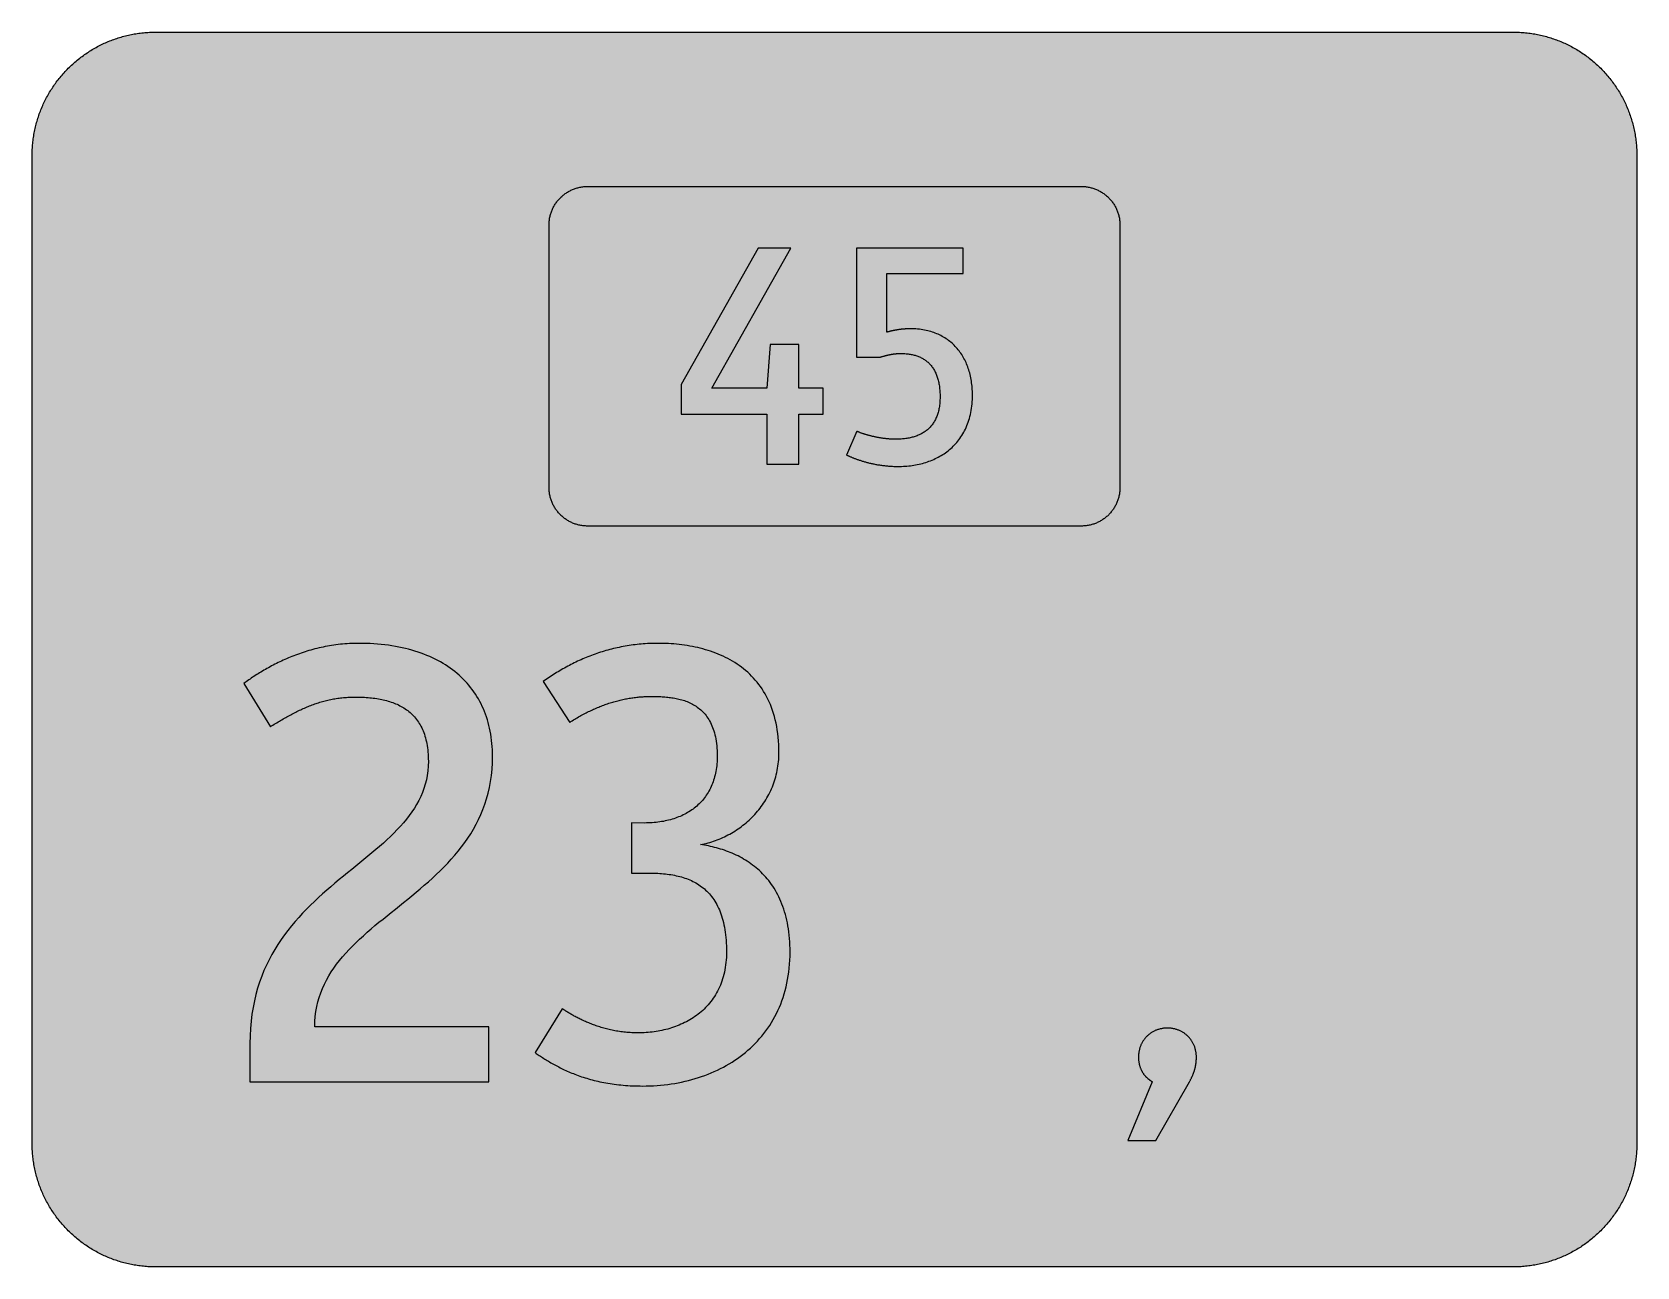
# Model space of a CAD drawing. Header units: millimetres. Extents: x 0 to 183, y 0 to 141.
import ezdxf

# ---------------------------------------------------------------- set-up
doc = ezdxf.new("R2010")
doc.units = ezdxf.units.MM

msp = doc.modelspace()

# ---------------------------------------------------------------- hatches: boundary and pattern name
for color, points in [(254, [(14.1633, 0.0536), (13.9878, 0.0533), (13.8125, 0.0559), (13.6373, 0.061), (13.462, 0.0686), (13.2893, 0.0787), (13.114, 0.0914), (12.9413, 0.1041), (12.7686, 0.1219), (12.5959, 0.1397), (12.4231, 0.16), (12.2504, 0.1829), (12.0777, 0.2057), (11.9075, 0.2337), (11.7373, 0.2616), (11.5672, 0.2921), (11.397, 0.3251), (11.2268, 0.3607), (11.0592, 0.3988), (10.8915, 0.4369), (10.7239, 0.4775), (10.5562, 0.5207), (10.3886, 0.5664), (10.2235, 0.6121), (10.0584, 0.6629), (9.8933, 0.7137), (9.7307, 0.7671), (9.5682, 0.8204), (9.4056, 0.8788), (9.2431, 0.9373), (9.083, 0.9982), (8.923, 1.0617), (8.763, 1.1252), (8.6055, 1.1938), (8.4455, 1.2624), (8.2906, 1.331), (8.1331, 1.4046), (7.9781, 1.4783), (7.8232, 1.5545), (7.6708, 1.6332), (7.5184, 1.7145), (7.366, 1.7958), (7.2161, 1.8796), (7.0663, 1.966), (6.919, 2.0523), (6.7716, 2.1438), (6.6243, 2.2352), (6.4795, 2.3266), (6.3348, 2.4232), (6.19, 2.5197), (6.0477, 2.6187), (5.908, 2.7178), (5.7683, 2.8194), (5.6286, 2.9235), (5.4915, 3.0302), (5.3543, 3.1369), (5.2197, 3.2461), (5.0851, 3.3579), (4.953, 3.4722), (4.8209, 3.5865), (4.6914, 3.7033), (4.5644, 3.8202), (4.4348, 3.9395), (4.3104, 4.0615), (4.1859, 4.1859), (4.0615, 4.3104), (3.9395, 4.4348), (3.8202, 4.5618), (3.7033, 4.6914), (3.5865, 4.8209), (3.4722, 4.953), (3.3579, 5.0851), (3.2487, 5.2197), (3.1369, 5.3543), (3.0302, 5.4915), (2.9235, 5.6286), (2.8194, 5.7683), (2.7178, 5.908), (2.6187, 6.0477), (2.5197, 6.19), (2.4232, 6.3348), (2.3266, 6.477), (2.2352, 6.6243), (2.1438, 6.7691), (2.0523, 6.919), (1.966, 7.0663), (1.8796, 7.2161), (1.7958, 7.366), (1.7145, 7.5184), (1.6332, 7.6708), (1.5545, 7.8232), (1.4783, 7.9781), (1.4046, 8.1331), (1.331, 8.2906), (1.2598, 8.4455), (1.1913, 8.603), (1.1252, 8.763), (1.0592, 8.923), (0.9982, 9.083), (0.9373, 9.2431), (0.8763, 9.4056), (0.8204, 9.5682), (0.7645, 9.7307), (0.7112, 9.8933), (0.6604, 10.0584), (0.6121, 10.2235), (0.5639, 10.3911), (0.5207, 10.5562), (0.4775, 10.7239), (0.4343, 10.8915), (0.3962, 11.0592), (0.3607, 11.2268), (0.3251, 11.397), (0.2921, 11.5672), (0.2616, 11.7373), (0.2311, 11.9075), (0.2057, 12.0802), (0.1803, 12.2504), (0.1575, 12.4231), (0.1372, 12.5959), (0.1194, 12.7686), (0.1041, 12.9413), (0.0889, 13.1166), (0.0787, 13.2893), (0.0686, 13.4645), (0.061, 13.6373), (0.0559, 13.8125), (0.0508, 13.9878), (0.0508, 14.163), (0.0522, 127.0536), (0.0508, 127.2286), (0.0559, 127.4039), (0.061, 127.5766), (0.0686, 127.7518), (0.0787, 127.9271), (0.0889, 128.0998), (0.1041, 128.2725), (0.1194, 128.4478), (0.1372, 128.6205), (0.1575, 128.7907), (0.1803, 128.9634), (0.2057, 129.1361), (0.2311, 129.3063), (0.2616, 129.4765), (0.2921, 129.6467), (0.3251, 129.8169), (0.3607, 129.987), (0.3962, 130.1547), (0.4343, 130.3249), (0.4775, 130.49), (0.5207, 130.6576), (0.5639, 130.8252), (0.6121, 130.9903), (0.6604, 131.1554), (0.7112, 131.3205), (0.7645, 131.4831), (0.8204, 131.6482), (0.8763, 131.8082), (0.9373, 131.9708), (0.9982, 132.1308), (1.0592, 132.2934), (1.1252, 132.4508), (1.1913, 132.6109), (1.2598, 132.7683), (1.331, 132.9258), (1.4046, 133.0808), (1.4783, 133.2357), (1.5545, 133.3906), (1.6332, 133.543), (1.7145, 133.6954), (1.7958, 133.8478), (1.8796, 133.9977), (1.966, 134.1476), (2.0523, 134.2974), (2.1438, 134.4447), (2.2352, 134.5895), (2.3266, 134.7368), (2.4232, 134.8791), (2.5197, 135.0239), (2.6187, 135.1661), (2.7178, 135.3058), (2.8194, 135.4455), (2.9235, 135.5852), (3.0302, 135.7224), (3.1369, 135.8595), (3.2487, 135.9941), (3.3579, 136.1288), (3.4722, 136.2608), (3.5865, 136.3929), (3.7033, 136.5225), (3.8202, 136.652), (3.9395, 136.779), (4.0615, 136.9035), (4.1859, 137.0305), (4.3104, 137.1524), (4.4348, 137.2743), (4.5644, 137.3937), (4.6914, 137.5131), (4.8209, 137.6274), (4.953, 137.7442), (5.0851, 137.856), (5.2197, 137.9677), (5.3543, 138.0769), (5.4915, 138.1836), (5.6286, 138.2903), (5.7683, 138.3944), (5.908, 138.496), (6.0477, 138.5976), (6.19, 138.6942), (6.3348, 138.7932), (6.4795, 138.8872), (6.6243, 138.9812), (6.7716, 139.0726), (6.919, 139.1615), (7.0663, 139.2479), (7.2161, 139.3342), (7.366, 139.4181), (7.5184, 139.5019), (7.6708, 139.5806), (7.8232, 139.6594), (7.9781, 139.7356), (8.1331, 139.8092), (8.2906, 139.8829), (8.4455, 139.954), (8.6055, 140.0226), (8.763, 140.0886), (8.923, 140.1547), (9.083, 140.2182), (9.2431, 140.2791), (9.4056, 140.3375), (9.5682, 140.3934), (9.7307, 140.4493), (9.8933, 140.5026), (10.0584, 140.5534), (10.2235, 140.6017), (10.3886, 140.65), (10.5562, 140.6957), (10.7239, 140.7389), (10.8915, 140.7795), (11.0592, 140.8176), (11.2268, 140.8557), (11.397, 140.8887), (11.5672, 140.9217), (11.7373, 140.9522), (11.9075, 140.9827), (12.0777, 141.0081), (12.2504, 141.0335), (12.4231, 141.0564), (12.5959, 141.0767), (12.7686, 141.0945), (12.9413, 141.1097), (13.114, 141.1249), (13.2893, 141.1376), (13.462, 141.1453), (13.6373, 141.1529), (13.8125, 141.158), (13.9878, 141.163), (14.163, 141.163), (169.3855, 141.1647), (169.5602, 141.163), (169.7355, 141.158), (169.9108, 141.1529), (170.0835, 141.1453), (170.2587, 141.1376), (170.4315, 141.1249), (170.6067, 141.1097), (170.7794, 141.0945), (170.9522, 141.0767), (171.1249, 141.0564), (171.2976, 141.0335), (171.4678, 141.0081), (171.6405, 140.9827), (171.8107, 140.9522), (171.9809, 140.9217), (172.151, 140.8887), (172.3187, 140.8557), (172.4889, 140.8176), (172.6565, 140.7795), (172.8241, 140.7389), (172.9918, 140.6957), (173.1569, 140.65), (173.3245, 140.6017), (173.4896, 140.5534), (173.6522, 140.5026), (173.8173, 140.4493), (173.9798, 140.3934), (174.1424, 140.3375), (174.305, 140.2791), (174.465, 140.2182), (174.625, 140.1547), (174.785, 140.0886), (174.9425, 140.0226), (175.1025, 139.954), (175.2575, 139.8829), (175.4149, 139.8092), (175.5699, 139.7356), (175.7248, 139.6594), (175.8772, 139.5806), (176.0296, 139.5019), (176.182, 139.4181), (176.3319, 139.3342), (176.4817, 139.2479), (176.6291, 139.1615), (176.7764, 139.0726), (176.9237, 138.9812), (177.0685, 138.8872), (177.2133, 138.7932), (177.358, 138.6942), (177.5003, 138.5976), (177.64, 138.496), (177.7797, 138.3944), (177.9194, 138.2903), (178.0565, 138.1836), (178.1937, 138.0769), (178.3283, 137.9677), (178.4629, 137.856), (178.595, 137.7442), (178.7271, 137.6274), (178.8566, 137.5131), (178.9836, 137.3937), (179.1132, 137.2743), (179.2376, 137.1524), (179.3621, 137.0305), (179.4866, 136.9035), (179.6085, 136.779), (179.7279, 136.652), (179.8447, 136.5225), (179.9615, 136.3929), (180.0758, 136.2608), (180.1901, 136.1288), (180.2994, 135.9941), (180.4111, 135.8595), (180.5178, 135.7224), (180.6245, 135.5852), (180.7261, 135.4455), (180.8302, 135.3058), (180.9293, 135.1661), (181.0283, 135.0239), (181.1249, 134.8791), (181.2214, 134.7368), (181.3128, 134.5895), (181.4043, 134.4447), (181.4957, 134.2974), (181.5821, 134.1476), (181.6684, 133.9977), (181.7522, 133.8478), (181.8335, 133.6954), (181.9148, 133.543), (181.991, 133.3906), (182.0697, 133.2357), (182.1434, 133.0808), (182.2145, 132.9258), (182.2856, 132.7683), (182.3542, 132.6109), (182.4228, 132.4508), (182.4863, 132.2934), (182.5498, 132.1308), (182.6108, 131.9708), (182.6692, 131.8082), (182.7276, 131.6482), (182.7809, 131.4831), (182.8343, 131.3205), (182.8851, 131.1554), (182.9359, 130.9903), (182.9816, 130.8252), (183.0273, 130.6576), (183.0705, 130.49), (183.1111, 130.3249), (183.1492, 130.1547), (183.1873, 129.987), (183.2229, 129.8169), (183.2559, 129.6467), (183.2864, 129.4765), (183.3143, 129.3063), (183.3397, 129.1361), (183.3651, 128.9634), (183.388, 128.7907), (183.4083, 128.6205), (183.4261, 128.4478), (183.4413, 128.2725), (183.4566, 128.0998), (183.4693, 127.9271), (183.4769, 127.7518), (183.4845, 127.5766), (183.4921, 127.4039), (183.4947, 127.2286), (183.4947, 127.0533), (183.4967, 14.1647), (183.4947, 13.9878), (183.4921, 13.8125), (183.4845, 13.6373), (183.4769, 13.4645), (183.4693, 13.2893), (183.4566, 13.1166), (183.4413, 12.9413), (183.4261, 12.7686), (183.4083, 12.5959), (183.388, 12.4231), (183.3651, 12.2504), (183.3397, 12.0802), (183.3143, 11.9075), (183.2864, 11.7373), (183.2559, 11.5672), (183.2229, 11.397), (183.1873, 11.2268), (183.1492, 11.0592), (183.1111, 10.8915), (183.0705, 10.7239), (183.0273, 10.5562), (182.9816, 10.3911), (182.9359, 10.2235), (182.8851, 10.0584), (182.8343, 9.8933), (182.7809, 9.7307), (182.7276, 9.5682), (182.6692, 9.4056), (182.6108, 9.2431), (182.5498, 9.083), (182.4863, 8.923), (182.4228, 8.763), (182.3542, 8.603), (182.2856, 8.4455), (182.2145, 8.2906), (182.1434, 8.1331), (182.0697, 7.9781), (181.991, 7.8232), (181.9148, 7.6708), (181.8335, 7.5184), (181.7522, 7.366), (181.6684, 7.2161), (181.5821, 7.0663), (181.4957, 6.919), (181.4043, 6.7691), (181.3128, 6.6243), (181.2214, 6.477), (181.1249, 6.3348), (181.0283, 6.19), (180.9293, 6.0477), (180.8302, 5.908), (180.7261, 5.7683), (180.6245, 5.6286), (180.5178, 5.4915), (180.4111, 5.3543), (180.2994, 5.2197), (180.1901, 5.0851), (180.0758, 4.953), (179.9615, 4.8209), (179.8447, 4.6914), (179.7279, 4.5618), (179.6085, 4.4348), (179.4866, 4.3104), (179.3621, 4.1859), (179.2376, 4.0615), (179.1132, 3.9395), (178.9836, 3.8202), (178.8566, 3.7033), (178.7271, 3.5865), (178.595, 3.4722), (178.4629, 3.3579), (178.3283, 3.2461), (178.1937, 3.1369), (178.0565, 3.0302), (177.9194, 2.9235), (177.7797, 2.8194), (177.64, 2.7178), (177.5003, 2.6187), (177.358, 2.5197), (177.2133, 2.4232), (177.0685, 2.3266), (176.9237, 2.2352), (176.7764, 2.1438), (176.6291, 2.0523), (176.4817, 1.966), (176.3319, 1.8796), (176.182, 1.7958), (176.0296, 1.7145), (175.8772, 1.6332), (175.7248, 1.5545), (175.5699, 1.4783), (175.4149, 1.4046), (175.2575, 1.331), (175.1025, 1.2624), (174.9425, 1.1938), (174.785, 1.1252), (174.625, 1.0617), (174.465, 0.9982), (174.305, 0.9373), (174.1424, 0.8788), (173.9798, 0.8204), (173.8173, 0.7671), (173.6522, 0.7137), (173.4896, 0.6629), (173.3245, 0.6121), (173.1569, 0.5664), (172.9918, 0.5207), (172.8241, 0.4775), (172.6565, 0.4369), (172.4889, 0.3988), (172.3187, 0.3607), (172.151, 0.3251), (171.9809, 0.2921), (171.8107, 0.2616), (171.6405, 0.2337), (171.4678, 0.2057), (171.2976, 0.1829), (171.1249, 0.16), (170.9522, 0.1397), (170.7794, 0.1219), (170.6067, 0.1041), (170.4315, 0.0914), (170.2587, 0.0787), (170.0835, 0.0686), (169.9108, 0.061), (169.7355, 0.0559), (169.5602, 0.0533), (169.385, 0.0533)]), (144, [(63.5522, 84.7203), (63.4365, 84.7217), (63.3247, 84.7242), (63.213, 84.7319), (63.1012, 84.742), (62.9895, 84.7547), (62.8802, 84.77), (62.771, 84.7877), (62.6618, 84.8081), (62.5551, 84.8309), (62.4484, 84.8589), (62.3443, 84.8868), (62.2402, 84.9173), (62.136, 84.9503), (62.0344, 84.9859), (61.9354, 85.024), (61.8338, 85.0646), (61.7372, 85.1078), (61.6382, 85.1535), (61.5442, 85.2018), (61.4502, 85.25), (61.3562, 85.3034), (61.2648, 85.3567), (61.1734, 85.4126), (61.0845, 85.471), (60.9981, 85.532), (60.9117, 85.5955), (60.8279, 85.659), (60.7466, 85.725), (60.6654, 85.7936), (60.5866, 85.8647), (60.5079, 85.9358), (60.4342, 86.0095), (60.358, 86.0857), (60.2869, 86.1644), (60.2158, 86.2432), (60.1472, 86.3244), (60.0812, 86.4057), (60.0177, 86.4895), (59.9542, 86.5759), (59.8957, 86.6623), (59.8373, 86.7512), (59.7789, 86.8426), (59.7256, 86.934), (59.6748, 87.0255), (59.624, 87.1195), (59.5757, 87.216), (59.53, 87.3125), (59.4868, 87.4116), (59.4462, 87.5106), (59.4081, 87.6122), (59.3725, 87.7138), (59.3395, 87.818), (59.309, 87.9221), (59.2811, 88.0262), (59.2531, 88.1329), (59.2303, 88.2396), (59.2099, 88.3488), (59.1922, 88.458), (59.1769, 88.5673), (59.1642, 88.6765), (59.1541, 88.7882), (59.1464, 88.9025), (59.1439, 89.0143), (59.1414, 89.1286), (59.1425, 119.1161), (59.1439, 119.2276), (59.1464, 119.3419), (59.1541, 119.4537), (59.1642, 119.5654), (59.1769, 119.6772), (59.1922, 119.7864), (59.2099, 119.8956), (59.2303, 120.0023), (59.2531, 120.1115), (59.2811, 120.2157), (59.309, 120.3223), (59.3395, 120.4265), (59.3725, 120.5281), (59.4081, 120.6297), (59.4462, 120.7313), (59.4868, 120.8303), (59.53, 120.9294), (59.5757, 121.0259), (59.624, 121.1224), (59.6748, 121.2164), (59.7256, 121.3104), (59.7789, 121.4018), (59.8373, 121.4907), (59.8957, 121.5796), (59.9542, 121.6685), (60.0177, 121.7524), (60.0812, 121.8362), (60.1472, 121.92), (60.2158, 122.0013), (60.2869, 122.08), (60.358, 122.1562), (60.4342, 122.2324), (60.5079, 122.3061), (60.5866, 122.3797), (60.6654, 122.4483), (60.7466, 122.5169), (60.8279, 122.5829), (60.9117, 122.649), (60.9981, 122.7099), (61.0845, 122.7709), (61.1734, 122.8293), (61.2648, 122.8852), (61.3562, 122.9411), (61.4502, 122.9919), (61.5442, 123.0427), (61.6382, 123.0884), (61.7372, 123.1341), (61.8338, 123.1773), (61.9354, 123.2179), (62.0344, 123.256), (62.136, 123.2916), (62.2402, 123.3272), (62.3443, 123.3576), (62.4484, 123.3856), (62.5551, 123.411), (62.6618, 123.4338), (62.771, 123.4567), (62.8802, 123.4745), (62.9895, 123.4897), (63.1012, 123.5024), (63.213, 123.5126), (63.3247, 123.5177), (63.4365, 123.5227), (63.5508, 123.5253), (119.9967, 123.5258), (120.109, 123.5227), (120.2233, 123.5177), (120.335, 123.5126), (120.4468, 123.5024), (120.556, 123.4897), (120.6678, 123.4745), (120.777, 123.4567), (120.8837, 123.4338), (120.9929, 123.411), (121.097, 123.3856), (121.2037, 123.3576), (121.3079, 123.3272), (121.4095, 123.2916), (121.5111, 123.256), (121.6127, 123.2179), (121.7117, 123.1773), (121.8108, 123.1341), (121.9073, 123.0884), (122.0038, 123.0427), (122.0978, 122.9919), (122.1918, 122.9411), (122.2832, 122.8852), (122.3721, 122.8293), (122.461, 122.7709), (122.5474, 122.7099), (122.6337, 122.649), (122.7176, 122.5829), (122.8014, 122.5169), (122.8827, 122.4483), (122.9614, 122.3797), (123.0376, 122.3061), (123.1138, 122.2324), (123.1875, 122.1562), (123.2611, 122.08), (123.3297, 122.0013), (123.3983, 121.92), (123.4643, 121.8362), (123.5304, 121.7524), (123.5913, 121.6685), (123.6523, 121.5796), (123.7107, 121.4907), (123.7666, 121.4018), (123.8199, 121.3104), (123.8733, 121.2164), (123.9241, 121.1224), (123.9698, 121.0259), (124.0155, 120.9294), (124.0587, 120.8303), (124.0993, 120.7313), (124.1374, 120.6297), (124.173, 120.5281), (124.206, 120.4265), (124.239, 120.3223), (124.267, 120.2157), (124.2924, 120.1115), (124.3152, 120.0023), (124.3355, 119.8956), (124.3533, 119.7864), (124.3686, 119.6772), (124.3813, 119.5654), (124.3914, 119.4537), (124.399, 119.3419), (124.4041, 119.2276), (124.4041, 119.1158), (124.4064, 89.13), (124.4041, 89.0143), (124.399, 88.9025), (124.3914, 88.7882), (124.3813, 88.6765), (124.3686, 88.5673), (124.3533, 88.458), (124.3355, 88.3488), (124.3152, 88.2396), (124.2924, 88.1329), (124.267, 88.0262), (124.239, 87.9221), (124.206, 87.818), (124.173, 87.7138), (124.1374, 87.6122), (124.0993, 87.5106), (124.0587, 87.4116), (124.0155, 87.3125), (123.9698, 87.216), (123.9241, 87.1195), (123.8733, 87.0255), (123.8199, 86.934), (123.7666, 86.8426), (123.7107, 86.7512), (123.6523, 86.6623), (123.5913, 86.5759), (123.5304, 86.4895), (123.4643, 86.4057), (123.3983, 86.3244), (123.3297, 86.2432), (123.2611, 86.1644), (123.1875, 86.0857), (123.1138, 86.0095), (123.0376, 85.9358), (122.9614, 85.8647), (122.8827, 85.7936), (122.8014, 85.725), (122.7176, 85.659), (122.6337, 85.5955), (122.5474, 85.532), (122.461, 85.471), (122.3721, 85.4126), (122.2832, 85.3567), (122.1918, 85.3034), (122.0978, 85.25), (122.0038, 85.2018), (121.9073, 85.1535), (121.8108, 85.1078), (121.7117, 85.0646), (121.6127, 85.024), (121.5111, 84.9859), (121.4095, 84.9503), (121.3079, 84.9173), (121.2037, 84.8868), (121.097, 84.8589), (120.9929, 84.8309), (120.8837, 84.8081), (120.777, 84.7877), (120.6678, 84.77), (120.556, 84.7547), (120.4468, 84.742), (120.335, 84.7319), (120.2233, 84.7242), (120.109, 84.7217), (119.9947, 84.7192)]), (254, [(90.4695, 97.4905), (90.4695, 100.4891), (87.6833, 100.4891), (87.6833, 105.4622), (84.4381, 105.4622), (84.0493, 100.4891), (77.7695, 100.4891), (86.7653, 116.4689), (83.0612, 116.4689), (74.2417, 100.9121), (74.2417, 97.4905), (84.0493, 97.4905), (84.0493, 91.7758), (87.6833, 91.7758), (87.6833, 97.4905)]), (254, [(106.4867, 113.5761), (106.4867, 116.4689), (94.2799, 116.4689), (94.2799, 104.0169), (96.9959, 104.0169), (97.0356, 104.0282), (97.0763, 104.0409), (97.1169, 104.0536), (97.1575, 104.0663), (97.1982, 104.079), (97.2388, 104.0917), (97.2795, 104.1044), (97.3201, 104.1146), (97.3607, 104.1273), (97.4014, 104.1375), (97.4395, 104.1476), (97.4801, 104.1603), (97.5182, 104.1705), (97.5589, 104.1806), (97.597, 104.1908), (97.6351, 104.201), (97.6757, 104.2111), (97.7138, 104.2213), (97.7519, 104.2289), (97.79, 104.2391), (97.8281, 104.2467), (97.8662, 104.2568), (97.9043, 104.2645), (97.9424, 104.2746), (97.9805, 104.2822), (98.0161, 104.2899), (98.0542, 104.2975), (98.0923, 104.3051), (98.1278, 104.3127), (98.1659, 104.3203), (98.2015, 104.3254), (98.237, 104.333), (98.2751, 104.3407), (98.3107, 104.3457), (98.3463, 104.3508), (98.3818, 104.3584), (98.4174, 104.3635), (98.4529, 104.3686), (98.4885, 104.3737), (98.5241, 104.3788), (98.5596, 104.3838), (98.5952, 104.3889), (98.6282, 104.394), (98.6638, 104.3965), (98.6993, 104.4016), (98.7323, 104.4042), (98.7654, 104.4092), (98.8009, 104.4118), (98.8339, 104.4143), (98.867, 104.4194), (98.9025, 104.4219), (98.9355, 104.4245), (98.9686, 104.427), (99.0016, 104.4296), (99.0346, 104.4296), (99.0676, 104.4321), (99.1006, 104.4346), (99.1311, 104.4346), (99.1641, 104.4372), (99.1972, 104.4372), (99.2276, 104.4372), (99.2607, 104.4372), (99.2911, 104.4397), (99.3242, 104.4397), (99.4512, 104.4372), (99.5782, 104.4346), (99.7052, 104.4296), (99.8271, 104.4219), (99.949, 104.4118), (100.0709, 104.4016), (100.1903, 104.3864), (100.3071, 104.3711), (100.424, 104.3534), (100.5383, 104.333), (100.65, 104.3102), (100.7618, 104.2848), (100.871, 104.2568), (100.9802, 104.2289), (101.0869, 104.1959), (101.1911, 104.1629), (101.2927, 104.1248), (101.3943, 104.0867), (101.4933, 104.046), (101.5898, 104.0028), (101.6864, 103.9571), (101.7803, 103.9089), (101.8718, 103.8581), (101.9607, 103.8047), (102.0496, 103.7488), (102.1359, 103.6904), (102.2198, 103.6295), (102.3036, 103.566), (102.3849, 103.4999), (102.4636, 103.4313), (102.5398, 103.3602), (102.6135, 103.2866), (102.6871, 103.2104), (102.7557, 103.1316), (102.8243, 103.0503), (102.8929, 102.9665), (102.9564, 102.8802), (103.0173, 102.7913), (103.0783, 102.6998), (103.1367, 102.6033), (103.1926, 102.5068), (103.2459, 102.4052), (103.2967, 102.3036), (103.3475, 102.1969), (103.3932, 102.0877), (103.439, 101.9759), (103.4796, 101.8616), (103.5202, 101.7448), (103.5583, 101.6254), (103.5939, 101.5009), (103.6269, 101.3739), (103.6574, 101.2469), (103.6879, 101.1149), (103.7133, 100.9802), (103.7361, 100.8405), (103.759, 100.7008), (103.7768, 100.5561), (103.7946, 100.4087), (103.8073, 100.2589), (103.82, 100.1065), (103.8276, 99.9515), (103.8352, 99.7915), (103.8377, 99.629), (103.8403, 99.4639), (103.8377, 99.2988), (103.8327, 99.1387), (103.825, 98.9813), (103.8149, 98.8289), (103.7996, 98.6765), (103.7844, 98.5291), (103.7641, 98.3844), (103.7412, 98.2421), (103.7158, 98.105), (103.6879, 97.9703), (103.6549, 97.8383), (103.6218, 97.7087), (103.5837, 97.5817), (103.5456, 97.4573), (103.5025, 97.3379), (103.4567, 97.221), (103.4085, 97.1067), (103.3577, 96.995), (103.3043, 96.8858), (103.251, 96.7791), (103.1926, 96.6775), (103.1316, 96.5759), (103.0681, 96.4794), (103.0021, 96.3854), (102.9335, 96.2914), (102.8649, 96.2025), (102.7913, 96.1161), (102.7151, 96.0323), (102.6389, 95.951), (102.5601, 95.8723), (102.4763, 95.7986), (102.3925, 95.725), (102.3061, 95.6539), (102.2172, 95.5853), (102.1283, 95.5192), (102.0343, 95.4583), (101.9404, 95.3973), (101.8438, 95.3389), (101.7448, 95.283), (101.6457, 95.2297), (101.5416, 95.1789), (101.4374, 95.1306), (101.3308, 95.0849), (101.2241, 95.0417), (101.1149, 95.0011), (101.0031, 94.9604), (100.8888, 94.9249), (100.7745, 94.8893), (100.6577, 94.8588), (100.5383, 94.8284), (100.4189, 94.8004), (100.297, 94.775), (100.1725, 94.7522), (100.0481, 94.7293), (99.9236, 94.7115), (99.7941, 94.6937), (99.6645, 94.6785), (99.535, 94.6658), (99.4029, 94.6556), (99.2708, 94.6455), (99.1362, 94.6404), (98.999, 94.6353), (98.8619, 94.6328), (98.7247, 94.6302), (98.6511, 94.6302), (98.5774, 94.6328), (98.5037, 94.6353), (98.4301, 94.6379), (98.3539, 94.6404), (98.2777, 94.6429), (98.2015, 94.648), (98.1253, 94.6531), (98.0491, 94.6582), (97.9729, 94.6658), (97.8967, 94.6709), (97.8179, 94.6785), (97.7417, 94.6887), (97.663, 94.6963), (97.5868, 94.7064), (97.5081, 94.7141), (97.4319, 94.7242), (97.3531, 94.7369), (97.2744, 94.7471), (97.1982, 94.7598), (97.1194, 94.7699), (97.0432, 94.7826), (96.9645, 94.7953), (96.8883, 94.8106), (96.8121, 94.8233), (96.7334, 94.8385), (96.6572, 94.8538), (96.581, 94.869), (96.5048, 94.8842), (96.4311, 94.8995), (96.3549, 94.9147), (96.2812, 94.9325), (96.2076, 94.9477), (96.1339, 94.9655), (96.0603, 94.9833), (95.9866, 95.0011), (95.9155, 95.0189), (95.8444, 95.0366), (95.7732, 95.0544), (95.7021, 95.0722), (95.6335, 95.0925), (95.565, 95.1103), (95.4964, 95.1306), (95.4303, 95.1484), (95.3643, 95.1687), (95.2983, 95.1865), (95.2348, 95.2068), (95.1713, 95.2271), (95.1103, 95.2475), (95.0468, 95.2678), (94.9884, 95.2881), (94.9274, 95.3084), (94.8715, 95.3262), (94.8131, 95.3465), (94.7572, 95.3668), (94.7039, 95.3872), (94.6506, 95.4075), (94.5972, 95.4278), (94.5464, 95.4481), (94.4982, 95.4684), (94.4499, 95.4888), (94.4042, 95.5091), (94.3585, 95.5294), (94.3153, 95.5497), (93.1513, 92.8342), (93.2002, 92.8091), (93.2536, 92.7862), (93.3069, 92.7608), (93.3602, 92.7354), (93.4187, 92.7125), (93.4771, 92.6871), (93.5355, 92.6617), (93.5965, 92.6338), (93.66, 92.6084), (93.7235, 92.583), (93.7895, 92.5551), (93.8581, 92.5297), (93.9267, 92.5017), (93.9952, 92.4738), (94.0664, 92.4484), (94.14, 92.4204), (94.2137, 92.3925), (94.2899, 92.3646), (94.3661, 92.3366), (94.4448, 92.3112), (94.5261, 92.2833), (94.6048, 92.2553), (94.6887, 92.2299), (94.7725, 92.202), (94.8563, 92.1741), (94.9427, 92.1487), (95.0316, 92.1233), (95.1205, 92.0953), (95.2094, 92.0699), (95.3008, 92.0445), (95.3922, 92.0191), (95.4862, 91.9937), (95.5827, 91.9683), (95.6767, 91.9455), (95.7758, 91.9201), (95.8723, 91.8972), (95.9714, 91.8743), (96.073, 91.8515), (96.1746, 91.8312), (96.2787, 91.8083), (96.3803, 91.788), (96.487, 91.7677), (96.5937, 91.7473), (96.7003, 91.7296), (96.807, 91.7118), (96.9162, 91.694), (97.028, 91.6762), (97.1372, 91.661), (97.249, 91.6457), (97.3633, 91.6305), (97.4776, 91.6178), (97.5919, 91.6051), (97.7087, 91.5924), (97.8256, 91.5822), (97.9424, 91.5721), (98.0618, 91.5619), (98.1812, 91.5543), (98.3005, 91.5467), (98.4225, 91.5416), (98.5444, 91.5365), (98.6663, 91.5314), (98.7908, 91.5289), (98.9152, 91.5264), (99.0422, 91.5264), (99.2454, 91.5289), (99.4461, 91.534), (99.6493, 91.5416), (99.8525, 91.5543), (100.0531, 91.5695), (100.2538, 91.5899), (100.4545, 91.6127), (100.6526, 91.6407), (100.8507, 91.6711), (101.0463, 91.7067), (101.2419, 91.7448), (101.4374, 91.7854), (101.6305, 91.8312), (101.821, 91.882), (102.0115, 91.9353), (102.1994, 91.9912), (102.3874, 92.0521), (102.5728, 92.1182), (102.7557, 92.1868), (102.936, 92.2604), (103.1138, 92.3366), (103.2916, 92.4179), (103.4669, 92.5017), (103.6396, 92.5906), (103.8073, 92.6846), (103.9749, 92.7811), (104.14, 92.8802), (104.3026, 92.9869), (104.46, 93.0961), (104.6175, 93.2104), (104.7699, 93.3272), (104.9198, 93.4491), (105.0671, 93.5761), (105.2093, 93.7057), (105.349, 93.8403), (105.4862, 93.98), (105.6208, 94.1222), (105.7504, 94.2696), (105.8748, 94.422), (105.9967, 94.5794), (106.1161, 94.7395), (106.2304, 94.9046), (106.3396, 95.0747), (106.4463, 95.25), (106.5479, 95.4278), (106.6444, 95.6107), (106.7384, 95.7986), (106.8248, 95.9917), (106.9086, 96.1898), (106.9873, 96.3905), (107.061, 96.5962), (107.1321, 96.807), (107.1956, 97.0229), (107.254, 97.2439), (107.3074, 97.47), (107.3556, 97.6986), (107.3988, 97.9348), (107.4369, 98.1735), (107.4699, 98.4174), (107.4953, 98.6663), (107.5157, 98.9203), (107.5309, 99.1794), (107.5411, 99.4435), (107.5436, 99.7128), (107.5411, 99.916), (107.536, 100.1192), (107.5258, 100.3198), (107.5131, 100.518), (107.4979, 100.7135), (107.4776, 100.9091), (107.4522, 101.1022), (107.4242, 101.2927), (107.3937, 101.4806), (107.3582, 101.666), (107.3175, 101.8515), (107.2769, 102.0318), (107.2312, 102.2121), (107.1804, 102.3899), (107.127, 102.5652), (107.0712, 102.7379), (107.0102, 102.9056), (106.9467, 103.0732), (106.8781, 103.2383), (106.8095, 103.4009), (106.7333, 103.5609), (106.6571, 103.7184), (106.5759, 103.8708), (106.4895, 104.0232), (106.4031, 104.1705), (106.3117, 104.3178), (106.2152, 104.46), (106.1187, 104.5997), (106.0171, 104.7344), (105.9104, 104.869), (105.8037, 104.9985), (105.6919, 105.1255), (105.5776, 105.25), (105.4583, 105.3719), (105.3363, 105.4887), (105.2119, 105.603), (105.0849, 105.7148), (104.9528, 105.8215), (104.8182, 105.9256), (104.681, 106.0247), (104.5388, 106.1212), (104.3965, 106.2152), (104.2492, 106.3041), (104.0968, 106.3904), (103.9444, 106.4743), (103.7869, 106.5505), (103.6295, 106.6267), (103.4644, 106.6952), (103.2993, 106.7638), (103.1316, 106.8248), (102.9589, 106.8832), (102.7836, 106.9391), (102.6058, 106.9899), (102.4255, 107.0356), (102.2401, 107.0788), (102.0547, 107.1169), (101.8642, 107.1499), (101.6711, 107.1778), (101.4755, 107.2032), (101.2749, 107.2236), (101.0742, 107.2413), (100.871, 107.2515), (100.6627, 107.2591), (100.4519, 107.2617), (100.4113, 107.2617), (100.3732, 107.2617), (100.3325, 107.2591), (100.2919, 107.2591), (100.2513, 107.2591), (100.2106, 107.2566), (100.17, 107.2566), (100.1293, 107.254), (100.0887, 107.2515), (100.0455, 107.2515), (100.0049, 107.249), (99.9642, 107.2464), (99.9211, 107.2439), (99.8804, 107.2413), (99.8372, 107.2388), (99.7966, 107.2337), (99.7534, 107.2312), (99.7102, 107.2286), (99.6696, 107.2236), (99.6264, 107.221), (99.5832, 107.2159), (99.5401, 107.2134), (99.4994, 107.2083), (99.4562, 107.2032), (99.4131, 107.1982), (99.3699, 107.1931), (99.3267, 107.188), (99.2835, 107.1829), (99.2403, 107.1778), (99.1972, 107.1728), (99.154, 107.1651), (99.1108, 107.1601), (99.0702, 107.1524), (99.027, 107.1474), (98.9838, 107.1397), (98.9406, 107.1321), (98.8974, 107.127), (98.8543, 107.1194), (98.8111, 107.1118), (98.7679, 107.1042), (98.7247, 107.0966), (98.6841, 107.0889), (98.6409, 107.0813), (98.5977, 107.0712), (98.5545, 107.0635), (98.5139, 107.0559), (98.4707, 107.0458), (98.4275, 107.0381), (98.3869, 107.028), (98.3437, 107.0204), (98.3031, 107.0102), (98.2599, 107), (98.2193, 106.9899), (98.1761, 106.9797), (98.1354, 106.9696), (98.0948, 106.9594), (98.0542, 106.9492), (98.0135, 106.9391), (97.9703, 106.9289), (97.9297, 106.9162), (97.8916, 106.9061), (97.851, 106.8959), (97.8103, 106.8832), (97.7697, 106.873), (97.7717, 113.5761)]), (59, [(37.0237, 65.1753), (37.2313, 65.1739), (37.4371, 65.1688), (37.6428, 65.1637), (37.8485, 65.1561), (38.0517, 65.1459), (38.2549, 65.1332), (38.4556, 65.1205), (38.6563, 65.1027), (38.8544, 65.0824), (39.0525, 65.0596), (39.2481, 65.0342), (39.4411, 65.0037), (39.6342, 64.9732), (39.8221, 64.9402), (40.0126, 64.9021), (40.198, 64.8614), (40.3835, 64.8183), (40.5638, 64.77), (40.7441, 64.7192), (40.9219, 64.6659), (41.0972, 64.6074), (41.2699, 64.5465), (41.4426, 64.483), (41.6103, 64.4144), (41.7754, 64.3433), (41.9379, 64.2671), (42.098, 64.1883), (42.2529, 64.1045), (42.4078, 64.0156), (42.5577, 63.9242), (42.7076, 63.8277), (42.8523, 63.7286), (42.992, 63.6219), (43.1317, 63.5127), (43.2664, 63.4009), (43.3959, 63.2816), (43.5254, 63.1596), (43.6474, 63.0326), (43.7693, 62.9006), (43.8861, 62.7634), (43.9979, 62.6212), (44.1071, 62.4738), (44.2112, 62.3214), (44.3128, 62.164), (44.4068, 62.0014), (44.5008, 61.8338), (44.5872, 61.661), (44.671, 61.4832), (44.7497, 61.3004), (44.8259, 61.1099), (44.8945, 60.9143), (44.9605, 60.7136), (45.019, 60.5079), (45.0748, 60.2945), (45.1256, 60.0761), (45.1714, 59.8526), (45.212, 59.624), (45.2476, 59.3852), (45.278, 59.1439), (45.3034, 58.895), (45.3212, 58.641), (45.3365, 58.3794), (45.3441, 58.1101), (45.3466, 57.8358), (45.3314, 57.2846), (45.2882, 56.7487), (45.2171, 56.2254), (45.118, 55.7149), (44.9936, 55.2196), (44.8437, 54.7345), (44.6684, 54.262), (44.4703, 53.7997), (44.2519, 53.3476), (44.0106, 52.9057), (43.7464, 52.4713), (43.4645, 52.0471), (43.1648, 51.6306), (42.8473, 51.2191), (42.512, 50.8152), (42.1615, 50.4165), (41.7957, 50.0228), (41.4147, 49.6341), (41.0235, 49.2506), (40.6171, 48.8671), (40.2031, 48.4886), (39.7764, 48.1127), (39.3395, 47.7368), (38.895, 47.3608), (38.4454, 46.9849), (37.9857, 46.609), (37.5234, 46.2331), (37.0535, 45.8546), (36.5811, 45.4736), (36.1061, 45.0875), (35.6311, 44.6989), (35.1536, 44.3078), (34.6735, 43.909), (34.1986, 43.5051), (33.7236, 43.0962), (33.2511, 42.6796), (32.7838, 42.2554), (32.319, 41.8211), (31.8618, 41.3791), (31.4096, 40.9296), (30.9651, 40.4673), (30.5283, 39.9948), (30.1041, 39.5122), (29.6875, 39.0169), (29.2811, 38.5089), (28.89, 37.9857), (28.509, 37.4523), (28.1432, 36.9011), (27.7927, 36.3347), (27.4574, 35.7556), (27.1399, 35.1561), (26.8402, 34.5415), (26.5582, 33.909), (26.2966, 33.2588), (26.0528, 32.5882), (25.8343, 31.8973), (25.6362, 31.1861), (25.461, 30.4571), (25.3111, 29.7028), (25.1866, 28.9281), (25.0876, 28.1305), (25.0165, 27.3075), (24.9733, 26.4643), (24.958, 25.593), (24.959, 21.2203), (52.2633, 21.2203), (52.2633, 27.4983), (32.3674, 27.4983), (32.3799, 28.0949), (32.4256, 28.6766), (32.4968, 29.243), (32.5933, 29.7942), (32.7177, 30.3327), (32.8676, 30.8559), (33.0429, 31.3665), (33.2384, 31.8668), (33.4594, 32.3545), (33.6982, 32.832), (33.9598, 33.2969), (34.2417, 33.7541), (34.5415, 34.2011), (34.8564, 34.638), (35.1917, 35.0698), (35.5422, 35.4914), (35.9054, 35.908), (36.2839, 36.3169), (36.6751, 36.7208), (37.0789, 37.117), (37.4929, 37.5107), (37.9197, 37.9019), (38.3515, 38.288), (38.796, 38.6715), (39.2455, 39.0525), (39.7027, 39.431), (40.165, 39.8094), (40.6298, 40.1879), (41.1023, 40.5663), (41.5747, 40.9448), (42.0497, 41.3233), (42.5247, 41.7068), (43.0022, 42.0903), (43.4772, 42.4764), (43.9496, 42.8676), (44.4195, 43.2638), (44.8869, 43.6626), (45.3492, 44.0665), (45.8064, 44.4779), (46.2559, 44.897), (46.6979, 45.3212), (47.1322, 45.753), (47.559, 46.195), (47.973, 46.6446), (48.3768, 47.1018), (48.768, 47.5717), (49.1465, 48.0517), (49.5097, 48.5419), (49.8602, 49.0449), (50.1929, 49.5605), (50.5104, 50.0888), (50.8102, 50.6298), (51.0921, 51.1861), (51.3512, 51.755), (51.5925, 52.3418), (51.8135, 52.9438), (52.009, 53.561), (52.1843, 54.1985), (52.3316, 54.8513), (52.4561, 55.5219), (52.5551, 56.2127), (52.6263, 56.9214), (52.6694, 57.6504), (52.6847, 58.4022), (52.6821, 58.7756), (52.6694, 59.1464), (52.6491, 59.5122), (52.6186, 59.8703), (52.5805, 60.2259), (52.5374, 60.579), (52.4815, 60.9244), (52.4205, 61.2648), (52.3519, 61.6001), (52.2732, 61.9328), (52.1894, 62.2579), (52.0954, 62.578), (51.9938, 62.8955), (51.8846, 63.2054), (51.7677, 63.5102), (51.6433, 63.8124), (51.5112, 64.1071), (51.369, 64.3966), (51.2216, 64.6811), (51.0667, 64.958), (50.9041, 65.2323), (50.734, 65.5015), (50.5562, 65.7631), (50.3707, 66.0197), (50.1777, 66.2711), (49.9796, 66.5175), (49.7713, 66.7588), (49.5579, 66.9925), (49.337, 67.2211), (49.1084, 67.4446), (48.8721, 67.6605), (48.6283, 67.8713), (48.3794, 68.0771), (48.1228, 68.2777), (47.8587, 68.4708), (47.5869, 68.6587), (47.31, 68.8391), (47.0256, 69.0143), (46.7335, 69.1845), (46.4363, 69.3471), (46.1315, 69.5046), (45.8191, 69.6544), (45.5016, 69.7992), (45.179, 69.9364), (44.8462, 70.0684), (44.5084, 70.1954), (44.1655, 70.3123), (43.815, 70.4266), (43.4594, 70.5307), (43.0962, 70.6298), (42.7253, 70.7238), (42.352, 70.8101), (41.9684, 70.8889), (41.5823, 70.9625), (41.1886, 71.0286), (40.7873, 71.087), (40.3809, 71.1403), (39.9694, 71.186), (39.5529, 71.2241), (39.1287, 71.2546), (38.6994, 71.28), (38.2626, 71.2978), (37.8231, 71.308), (37.3761, 71.313), (37.1094, 71.3105), (36.8427, 71.3054), (36.5785, 71.2953), (36.3169, 71.2826), (36.0578, 71.2673), (35.7988, 71.2495), (35.5448, 71.2267), (35.2882, 71.2013), (35.0368, 71.1733), (34.7853, 71.1429), (34.5364, 71.1073), (34.29, 71.0692), (34.0436, 71.0311), (33.8023, 70.9879), (33.561, 70.9422), (33.3197, 70.8939), (33.0835, 70.8431), (32.8473, 70.7898), (32.6136, 70.7339), (32.3825, 70.6755), (32.1513, 70.6145), (31.9253, 70.551), (31.6992, 70.485), (31.4731, 70.419), (31.2522, 70.3504), (31.0337, 70.2793), (30.8153, 70.2056), (30.5994, 70.1294), (30.3835, 70.0532), (30.1727, 69.9745), (29.9618, 69.8957), (29.7561, 69.8119), (29.5504, 69.7281), (29.3472, 69.6443), (29.144, 69.5579), (28.9458, 69.4715), (28.7477, 69.3801), (28.5521, 69.2912), (28.3591, 69.1998), (28.1686, 69.1083), (27.9806, 69.0143), (27.7927, 68.9204), (27.6098, 68.8238), (27.4269, 68.7273), (27.2466, 68.6308), (27.0688, 68.5317), (26.8935, 68.4352), (26.7183, 68.3362), (26.5481, 68.2371), (26.3779, 68.1355), (26.2128, 68.0364), (26.0477, 67.9348), (25.8851, 67.8332), (25.7251, 67.7342), (25.5676, 67.6326), (25.4127, 67.531), (25.2578, 67.4294), (25.1079, 67.3278), (24.9606, 67.2262), (24.8133, 67.1271), (24.6685, 67.0255), (24.5288, 66.9265), (24.3891, 66.8249), (24.2519, 66.7258), (27.2881, 61.7883), (27.4345, 61.8795), (27.5844, 61.9709), (27.7317, 62.0624), (27.8765, 62.1513), (28.0238, 62.2402), (28.1686, 62.3265), (28.3159, 62.4129), (28.4607, 62.4992), (28.6055, 62.5856), (28.7503, 62.6694), (28.895, 62.7507), (29.0373, 62.8345), (29.1821, 62.9133), (29.3243, 62.9945), (29.4691, 63.0733), (29.6113, 63.1495), (29.7536, 63.2257), (29.8983, 63.3019), (30.0406, 63.3755), (30.1854, 63.4492), (30.3276, 63.5203), (30.4698, 63.5889), (30.6146, 63.66), (30.7569, 63.7261), (30.9016, 63.7946), (31.0464, 63.8581), (31.1887, 63.9216), (31.3334, 63.9851), (31.4782, 64.0461), (31.6255, 64.1071), (31.7703, 64.1655), (31.9151, 64.2214), (32.0624, 64.2772), (32.2097, 64.3306), (32.3571, 64.3839), (32.5069, 64.4347), (32.6542, 64.483), (32.8041, 64.5312), (32.954, 64.5795), (33.1038, 64.6227), (33.2562, 64.6659), (33.4086, 64.709), (33.561, 64.7471), (33.716, 64.7852), (33.8709, 64.8233), (34.0258, 64.8589), (34.1833, 64.8919), (34.3408, 64.9224), (34.4983, 64.9529), (34.6583, 64.9808), (34.8183, 65.0062), (34.9809, 65.0316), (35.1434, 65.0545), (35.3085, 65.0748), (35.4736, 65.0926), (35.6413, 65.1104), (35.8089, 65.1256), (35.9766, 65.1383), (36.1493, 65.1485), (36.3195, 65.1586), (36.4922, 65.1637), (36.6674, 65.1688), (36.8452, 65.1739), (37.023, 65.1739)]), (59, [(86.6951, 36.0369), (86.6902, 36.4388), (86.6775, 36.8325), (86.6597, 37.2186), (86.6318, 37.5945), (86.5962, 37.9654), (86.5556, 38.3261), (86.5073, 38.6791), (86.4514, 39.0246), (86.3879, 39.3624), (86.3194, 39.6926), (86.2432, 40.0152), (86.1619, 40.3301), (86.073, 40.6375), (85.9765, 40.9372), (85.8774, 41.2293), (85.7707, 41.5163), (85.6564, 41.7932), (85.5396, 42.0649), (85.4151, 42.3291), (85.2881, 42.5856), (85.1535, 42.8371), (85.0138, 43.0784), (84.8716, 43.3172), (84.7217, 43.5458), (84.5693, 43.7718), (84.4118, 43.9877), (84.2493, 44.1985), (84.0816, 44.4043), (83.9114, 44.6024), (83.7362, 44.7954), (83.5584, 44.9809), (83.378, 45.1637), (83.1926, 45.3365), (83.0047, 45.5066), (82.8116, 45.6692), (82.616, 45.8267), (82.4179, 45.9791), (82.2173, 46.1264), (82.0141, 46.2686), (81.8083, 46.4058), (81.6, 46.5353), (81.3892, 46.6623), (81.1759, 46.7817), (80.9625, 46.8986), (80.7441, 47.0103), (80.5256, 47.117), (80.3072, 47.2186), (80.0862, 47.3151), (79.8627, 47.4091), (79.6392, 47.4955), (79.4156, 47.5793), (79.1896, 47.6606), (78.9635, 47.7342), (78.7349, 47.8053), (78.5089, 47.8739), (78.2803, 47.9374), (78.0517, 47.9958), (77.8231, 48.0517), (77.597, 48.1051), (77.3684, 48.1533), (77.1423, 48.1965), (76.9137, 48.2371), (76.6877, 48.2752), (76.4642, 48.3108), (76.6775, 48.354), (76.8934, 48.3997), (77.1068, 48.4505), (77.3201, 48.5064), (77.5335, 48.5673), (77.7443, 48.6308), (77.9551, 48.6994), (78.166, 48.7731), (78.3742, 48.8518), (78.5825, 48.9331), (78.7883, 49.022), (78.994, 49.1109), (79.1972, 49.2074), (79.3979, 49.3065), (79.5985, 49.4106), (79.7992, 49.5173), (79.9948, 49.6291), (80.1903, 49.7434), (80.3834, 49.8627), (80.5739, 49.9872), (80.7618, 50.1142), (80.9473, 50.2463), (81.1327, 50.3809), (81.313, 50.5206), (81.4934, 50.6628), (81.6686, 50.8102), (81.8413, 50.96), (82.0115, 51.115), (82.1792, 51.2724), (82.3443, 51.435), (82.5043, 51.6001), (82.6618, 51.7677), (82.8167, 51.9405), (82.9691, 52.1157), (83.1164, 52.2961), (83.2612, 52.4764), (83.4009, 52.6618), (83.5355, 52.8523), (83.6701, 53.0454), (83.7971, 53.2409), (83.9216, 53.4391), (84.041, 53.6423), (84.1578, 53.8455), (84.2696, 54.0563), (84.3763, 54.2671), (84.4779, 54.4805), (84.5744, 54.6989), (84.6684, 54.9199), (84.7547, 55.1434), (84.8385, 55.3695), (84.9173, 55.5981), (84.9884, 55.8292), (85.057, 56.0654), (85.1179, 56.3042), (85.1764, 56.5429), (85.2272, 56.7868), (85.2729, 57.0332), (85.311, 57.2795), (85.344, 57.531), (85.3719, 57.785), (85.3948, 58.0415), (85.41, 58.3006), (85.4202, 58.5597), (85.4227, 58.8239), (85.4177, 59.2811), (85.4024, 59.7281), (85.3745, 60.165), (85.3364, 60.5917), (85.2907, 61.0083), (85.2322, 61.4147), (85.1662, 61.8109), (85.09, 62.197), (85.0036, 62.5729), (84.9071, 62.9387), (84.803, 63.2968), (84.6912, 63.6448), (84.5693, 63.9826), (84.4398, 64.3128), (84.3026, 64.6328), (84.1553, 64.9427), (84.0003, 65.245), (83.8403, 65.5371), (83.6701, 65.8216), (83.4949, 66.0984), (83.312, 66.3651), (83.1215, 66.6242), (82.9259, 66.8731), (82.7227, 67.117), (82.5119, 67.3506), (82.2985, 67.5767), (82.0776, 67.7951), (81.849, 68.006), (81.6178, 68.2092), (81.3791, 68.4047), (81.1378, 68.5927), (80.8914, 68.773), (80.6374, 68.9458), (80.3808, 69.1109), (80.1218, 69.2709), (79.8551, 69.4233), (79.5884, 69.5681), (79.3166, 69.7078), (79.0397, 69.8398), (78.7603, 69.9643), (78.4784, 70.0837), (78.1939, 70.198), (77.9069, 70.3047), (77.6148, 70.4063), (77.3227, 70.5002), (77.028, 70.5891), (76.7334, 70.673), (76.4337, 70.7492), (76.134, 70.8228), (75.8342, 70.8889), (75.532, 70.9498), (75.2297, 71.0057), (74.9249, 71.0565), (74.6201, 71.1022), (74.3153, 71.1454), (74.0131, 71.181), (73.7083, 71.2114), (73.4035, 71.2394), (73.0987, 71.2622), (72.7964, 71.28), (72.4941, 71.2953), (72.1919, 71.3054), (71.8922, 71.3105), (71.595, 71.313), (71.3511, 71.3105), (71.1073, 71.308), (70.866, 71.3003), (70.6247, 71.2902), (70.3859, 71.28), (70.1472, 71.2648), (69.911, 71.247), (69.6773, 71.2292), (69.4411, 71.2064), (69.2099, 71.181), (68.9762, 71.1556), (68.7476, 71.1251), (68.5165, 71.0946), (68.2904, 71.0616), (68.0618, 71.0235), (67.8383, 70.9854), (67.6123, 70.9447), (67.3913, 70.9016), (67.1678, 70.8558), (66.9468, 70.8101), (66.7283, 70.7593), (66.5099, 70.7085), (66.294, 70.6526), (66.0781, 70.5968), (65.8647, 70.5409), (65.6514, 70.4799), (65.438, 70.4164), (65.2272, 70.3529), (65.0189, 70.2869), (64.8106, 70.2183), (64.6049, 70.1497), (64.3992, 70.0786), (64.1934, 70.0049), (63.9902, 69.9287), (63.7896, 69.85), (63.5889, 69.7713), (63.3882, 69.69), (63.1901, 69.6087), (62.992, 69.5249), (62.7964, 69.4385), (62.6034, 69.3496), (62.4103, 69.2607), (62.2173, 69.1693), (62.0268, 69.0778), (61.8363, 68.9839), (61.6483, 68.8873), (61.4629, 68.7908), (61.275, 68.6918), (61.0921, 68.5927), (60.9092, 68.4911), (60.7263, 68.3895), (60.546, 68.2854), (60.3656, 68.1787), (60.1878, 68.072), (60.01, 67.9653), (59.8348, 67.8561), (59.6595, 67.7443), (59.4868, 67.6326), (59.3141, 67.5208), (59.1439, 67.4065), (58.9737, 67.2897), (58.8061, 67.1728), (58.6384, 67.056), (58.4708, 66.9392), (61.5075, 62.2829), (61.6483, 62.3722), (61.7906, 62.4637), (61.9328, 62.5526), (62.0776, 62.6415), (62.2198, 62.7253), (62.3621, 62.8117), (62.5069, 62.8955), (62.6491, 62.9768), (62.7939, 63.0555), (62.9361, 63.1342), (63.0809, 63.213), (63.2257, 63.2892), (63.3705, 63.3628), (63.5152, 63.4365), (63.6575, 63.5076), (63.8023, 63.5787), (63.947, 63.6473), (64.0918, 63.7134), (64.2366, 63.7794), (64.3814, 63.8429), (64.5287, 63.9064), (64.6735, 63.9674), (64.8183, 64.0283), (64.963, 64.0867), (65.1078, 64.1452), (65.2551, 64.1985), (65.3999, 64.2544), (65.5447, 64.3077), (65.6895, 64.3585), (65.8368, 64.4068), (65.9816, 64.4576), (66.1264, 64.5033), (66.2711, 64.549), (66.4185, 64.5922), (66.5632, 64.6354), (66.708, 64.676), (66.8553, 64.7167), (67.0001, 64.7548), (67.1449, 64.7929), (67.2897, 64.8284), (67.4345, 64.8614), (67.5818, 64.8945), (67.7266, 64.9249), (67.8713, 64.9554), (68.0161, 64.9834), (68.1609, 65.0088), (68.3057, 65.0342), (68.4505, 65.0596), (68.5952, 65.0824), (68.74, 65.1027), (68.8848, 65.1231), (69.0296, 65.1408), (69.1718, 65.1561), (69.3166, 65.1713), (69.4614, 65.1866), (69.6036, 65.1967), (69.7484, 65.2094), (69.8906, 65.217), (70.0354, 65.2272), (70.1777, 65.2323), (70.3199, 65.2374), (70.4647, 65.2424), (70.6069, 65.2424), (70.7492, 65.245), (70.8889, 65.245), (71.0311, 65.2424), (71.1759, 65.2424), (71.3232, 65.2399), (71.4705, 65.2374), (71.6204, 65.2323), (71.7728, 65.2272), (71.9277, 65.2196), (72.0801, 65.212), (72.2376, 65.2018), (72.3951, 65.1891), (72.5526, 65.1764), (72.71, 65.1586), (72.8701, 65.1408), (73.0301, 65.1205), (73.1901, 65.0977), (73.3501, 65.0723), (73.5101, 65.0443), (73.6702, 65.0138), (73.8276, 64.9808), (73.9877, 64.9427), (74.1451, 64.9046), (74.3052, 64.8589), (74.4601, 64.8132), (74.6176, 64.7624), (74.7725, 64.7065), (74.9249, 64.6481), (75.0773, 64.5871), (75.2297, 64.5185), (75.377, 64.4474), (75.5244, 64.3712), (75.6691, 64.2925), (75.8114, 64.2061), (75.9511, 64.1172), (76.0908, 64.0207), (76.2254, 63.9216), (76.3575, 63.815), (76.487, 63.7057), (76.614, 63.5889), (76.7385, 63.467), (76.8579, 63.3374), (76.9747, 63.2054), (77.089, 63.0657), (77.1982, 62.9183), (77.3024, 62.7659), (77.404, 62.6059), (77.5005, 62.4408), (77.5945, 62.2681), (77.6808, 62.0878), (77.7646, 61.9023), (77.8434, 61.7068), (77.9196, 61.5061), (77.9882, 61.2978), (78.0517, 61.0819), (78.1101, 60.8584), (78.1609, 60.6247), (78.2091, 60.386), (78.2498, 60.137), (78.2853, 59.8805), (78.3158, 59.6163), (78.3387, 59.3446), (78.3539, 59.0626), (78.3641, 58.7705), (78.3666, 58.4708), (78.3641, 58.2346), (78.3565, 58.0034), (78.3438, 57.7723), (78.3285, 57.5488), (78.3057, 57.3253), (78.2777, 57.1068), (78.2472, 56.8935), (78.2091, 56.6826), (78.1685, 56.4744), (78.1228, 56.2712), (78.072, 56.0705), (78.0161, 55.8749), (77.9577, 55.6819), (77.8916, 55.4939), (77.8231, 55.3085), (77.7519, 55.1256), (77.6732, 54.9478), (77.5919, 54.7726), (77.5081, 54.6024), (77.4167, 54.4373), (77.3227, 54.2722), (77.2262, 54.1122), (77.122, 53.9572), (77.0179, 53.8048), (76.9061, 53.6575), (76.7944, 53.5127), (76.675, 53.3705), (76.5531, 53.2333), (76.4286, 53.0987), (76.2991, 52.9692), (76.167, 52.8422), (76.0298, 52.7202), (75.8901, 52.6009), (75.7479, 52.4866), (75.6006, 52.3748), (75.4507, 52.2681), (75.2958, 52.164), (75.1408, 52.0624), (74.9783, 51.9659), (74.8157, 51.8744), (74.6481, 51.7855), (74.4804, 51.6992), (74.3077, 51.6179), (74.1299, 51.5417), (73.9521, 51.468), (73.7692, 51.3969), (73.5838, 51.3309), (73.3984, 51.2674), (73.2079, 51.2089), (73.0123, 51.1531), (72.8167, 51.1023), (72.6186, 51.054), (72.4179, 51.0108), (72.2147, 50.9702), (72.0065, 50.9346), (71.7982, 50.9016), (71.5874, 50.8737), (71.374, 50.8483), (71.1581, 50.8279), (70.9397, 50.8102), (70.7187, 50.7975), (70.4952, 50.7873), (70.2691, 50.7822), (70.043, 50.7797), (68.5631, 50.7817), (68.5631, 45.067), (70.4674, 45.067), (70.6907, 45.0647), (70.9143, 45.0621), (71.1352, 45.0545), (71.3562, 45.0469), (71.5772, 45.0367), (71.7956, 45.024), (72.0115, 45.0063), (72.2274, 44.9885), (72.4433, 44.9656), (72.6542, 44.9402), (72.865, 44.9123), (73.0733, 44.8793), (73.2815, 44.8437), (73.4873, 44.8056), (73.6879, 44.7624), (73.8886, 44.7167), (74.0893, 44.6659), (74.2848, 44.6126), (74.4779, 44.5541), (74.6709, 44.4906), (74.8589, 44.4246), (75.0443, 44.3535), (75.2272, 44.2798), (75.4101, 44.1985), (75.5879, 44.1147), (75.7631, 44.0258), (75.9333, 43.9293), (76.1035, 43.8302), (76.2686, 43.7261), (76.4311, 43.6169), (76.5886, 43.5026), (76.7461, 43.3807), (76.896, 43.2562), (77.0458, 43.1241), (77.1906, 42.987), (77.3303, 42.8422), (77.4675, 42.6949), (77.6021, 42.5399), (77.7316, 42.3774), (77.8561, 42.2097), (77.978, 42.037), (78.0948, 41.8567), (78.2066, 41.6687), (78.3133, 41.4757), (78.4174, 41.275), (78.5165, 41.0667), (78.6105, 40.8534), (78.6994, 40.6324), (78.7857, 40.4038), (78.8645, 40.1676), (78.9407, 39.9237), (79.0092, 39.6723), (79.0753, 39.4132), (79.1337, 39.1465), (79.1896, 38.8722), (79.2378, 38.5902), (79.281, 38.3007), (79.3191, 38.0035), (79.3521, 37.6961), (79.3775, 37.3812), (79.3979, 37.0586), (79.4131, 36.7259), (79.4233, 36.3855), (79.4258, 36.035), (79.4233, 35.7276), (79.4106, 35.4254), (79.3928, 35.1282), (79.3648, 34.8386), (79.3318, 34.5542), (79.2912, 34.2748), (79.2429, 34.003), (79.1896, 33.7337), (79.1286, 33.4721), (79.06, 33.2156), (78.9864, 32.9641), (78.9051, 32.7203), (78.8187, 32.479), (78.7273, 32.2453), (78.6282, 32.0167), (78.5241, 31.7932), (78.4149, 31.5747), (78.298, 31.3614), (78.1787, 31.1556), (78.0517, 30.9524), (77.9221, 30.7569), (77.785, 30.5638), (77.6453, 30.3784), (77.4979, 30.1955), (77.3481, 30.0203), (77.1931, 29.8475), (77.0357, 29.6824), (76.8731, 29.5224), (76.7055, 29.3649), (76.5327, 29.2151), (76.36, 29.0678), (76.1797, 28.9255), (75.9993, 28.7909), (75.8139, 28.6588), (75.6234, 28.5318), (75.4329, 28.4099), (75.2373, 28.2905), (75.0418, 28.1788), (74.8411, 28.0721), (74.6379, 27.9679), (74.4322, 27.8689), (74.2239, 27.7749), (74.0156, 27.686), (73.8022, 27.5996), (73.5889, 27.5184), (73.373, 27.4422), (73.1571, 27.371), (72.9386, 27.3025), (72.7177, 27.239), (72.4967, 27.1805), (72.2732, 27.1272), (72.0496, 27.0764), (71.8261, 27.0307), (71.6001, 26.9875), (71.374, 26.9494), (71.1479, 26.9164), (70.9219, 26.8859), (70.6958, 26.8605), (70.4672, 26.8402), (70.2412, 26.8224), (70.0151, 26.8097), (69.789, 26.7995), (69.563, 26.7945), (69.3369, 26.7919), (69.149, 26.7919), (68.9635, 26.797), (68.7781, 26.8021), (68.5952, 26.8097), (68.4124, 26.8224), (68.232, 26.8351), (68.0542, 26.8503), (67.8764, 26.8656), (67.7012, 26.8859), (67.5259, 26.9062), (67.3532, 26.9291), (67.183, 26.9545), (67.0128, 26.9824), (66.8452, 27.0104), (66.6775, 27.0408), (66.5124, 27.0739), (66.3499, 27.1069), (66.1873, 27.1424), (66.0273, 27.178), (65.8698, 27.2161), (65.7123, 27.2567), (65.5574, 27.2974), (65.4025, 27.3406), (65.2526, 27.3837), (65.1027, 27.4269), (64.9529, 27.4752), (64.8056, 27.5209), (64.6608, 27.5692), (64.5185, 27.6174), (64.3763, 27.6682), (64.2366, 27.719), (64.0994, 27.7698), (63.9623, 27.8232), (63.8277, 27.8765), (63.6956, 27.9298), (63.5635, 27.9857), (63.434, 28.0391), (63.307, 28.0949), (63.18, 28.1508), (63.058, 28.2067), (62.9361, 28.2651), (62.8142, 28.321), (62.6974, 28.3794), (62.5805, 28.4353), (62.4662, 28.4937), (62.3545, 28.5521), (62.2427, 28.6106), (62.1335, 28.6664), (62.0268, 28.7249), (61.9227, 28.7833), (61.8185, 28.8392), (61.7169, 28.8976), (61.6179, 28.9535), (61.5213, 29.0093), (61.4248, 29.0652), (61.3334, 29.1211), (61.2419, 29.177), (61.153, 29.2303), (61.0641, 29.2862), (60.9803, 29.337), (60.8965, 29.3903), (60.8152, 29.4437), (60.7365, 29.4945), (60.6577, 29.5427), (57.555, 24.5357), (57.6707, 24.4551), (57.7875, 24.3738), (57.9095, 24.2926), (58.0314, 24.2113), (58.1533, 24.13), (58.2803, 24.0487), (58.4073, 23.9674), (58.5368, 23.8836), (58.6664, 23.8023), (58.7985, 23.7185), (58.9356, 23.6372), (59.0728, 23.5534), (59.2099, 23.4721), (59.3522, 23.3883), (59.4944, 23.307), (59.6417, 23.2258), (59.7891, 23.1419), (59.9389, 23.0607), (60.0913, 22.9794), (60.2463, 22.9006), (60.4012, 22.8194), (60.5612, 22.7406), (60.7238, 22.6619), (60.8863, 22.5857), (61.054, 22.5069), (61.2216, 22.4307), (61.3943, 22.3545), (61.5671, 22.2809), (61.7449, 22.2072), (61.9227, 22.1361), (62.1055, 22.065), (62.291, 21.9939), (62.4789, 21.9253), (62.6669, 21.8567), (62.8599, 21.7907), (63.058, 21.7272), (63.2562, 21.6637), (63.4568, 21.6027), (63.6626, 21.5417), (63.8683, 21.4833), (64.0791, 21.4274), (64.2925, 21.3716), (64.5109, 21.3182), (64.7294, 21.2674), (64.9529, 21.2166), (65.1789, 21.1709), (65.4075, 21.1252), (65.6412, 21.082), (65.8774, 21.0414), (66.1162, 21.0007), (66.3575, 20.9652), (66.6039, 20.9296), (66.8528, 20.8991), (67.1068, 20.8686), (67.3633, 20.8432), (67.6224, 20.8178), (67.8866, 20.7975), (68.1533, 20.7772), (68.4225, 20.762), (68.6968, 20.7493), (68.9737, 20.7366), (69.2556, 20.7289), (69.5427, 20.7264), (69.8297, 20.7239), (70.2462, 20.7289), (70.6603, 20.7391), (71.0743, 20.7569), (71.4858, 20.7848), (71.8947, 20.8178), (72.3011, 20.861), (72.705, 20.9093), (73.1088, 20.9652), (73.5076, 21.0287), (73.9038, 21.0998), (74.2975, 21.1811), (74.6887, 21.2674), (75.0748, 21.3614), (75.4583, 21.463), (75.8393, 21.5722), (76.2152, 21.6865), (76.5886, 21.811), (76.9569, 21.9431), (77.3201, 22.0828), (77.6808, 22.2301), (78.0364, 22.3825), (78.3869, 22.545), (78.7324, 22.7127), (79.0727, 22.8905), (79.408, 23.0734), (79.7382, 23.2639), (80.0633, 23.4645), (80.3808, 23.6703), (80.6933, 23.8836), (81.0006, 24.1046), (81.3029, 24.3332), (81.595, 24.5694), (81.8845, 24.8133), (82.1639, 25.0647), (82.4382, 25.3238), (82.7075, 25.588), (82.9666, 25.8623), (83.218, 26.1417), (83.4644, 26.4312), (83.7032, 26.7259), (83.9318, 27.0281), (84.1527, 27.338), (84.3686, 27.6581), (84.5744, 27.9832), (84.77, 28.3159), (84.9579, 28.6537), (85.1383, 29.0017), (85.3084, 29.3573), (85.471, 29.718), (85.6234, 30.0888), (85.7656, 30.4648), (85.9003, 30.8508), (86.0222, 31.242), (86.1365, 31.6408), (86.2406, 32.0472), (86.3346, 32.4612), (86.4159, 32.8828), (86.4895, 33.3096), (86.5505, 33.7464), (86.6013, 34.1884), (86.6419, 34.6405), (86.6699, 35.0977), (86.6877, 35.5625), (86.6927, 36.035)]), (59, [(126.523, 24.034), (126.5225, 23.9497), (126.525, 23.8684), (126.5301, 23.7896), (126.5352, 23.7109), (126.5428, 23.6347), (126.5504, 23.5585), (126.5606, 23.4848), (126.5707, 23.4112), (126.5834, 23.3401), (126.5987, 23.2689), (126.6139, 23.2004), (126.6292, 23.1343), (126.6469, 23.0683), (126.6647, 23.0022), (126.685, 22.9387), (126.7054, 22.8778), (126.7282, 22.8168), (126.7511, 22.7584), (126.7739, 22.7), (126.7993, 22.6416), (126.8247, 22.5857), (126.8501, 22.5323), (126.8781, 22.479), (126.906, 22.4257), (126.934, 22.3749), (126.9619, 22.3266), (126.9924, 22.2783), (127.0203, 22.2301), (127.0508, 22.1844), (127.0838, 22.1386), (127.1143, 22.0955), (127.1448, 22.0523), (127.1778, 22.0091), (127.2108, 21.9685), (127.2438, 21.9304), (127.2743, 21.8923), (127.3073, 21.8542), (127.3404, 21.8186), (127.3734, 21.783), (127.4064, 21.75), (127.4394, 21.717), (127.4724, 21.684), (127.5055, 21.6535), (127.5385, 21.623), (127.5715, 21.5951), (127.6045, 21.5646), (127.6375, 21.5392), (127.668, 21.5138), (127.701, 21.4884), (127.7315, 21.463), (127.762, 21.4401), (127.7925, 21.4173), (127.8204, 21.397), (127.8509, 21.3766), (127.8788, 21.3563), (127.9068, 21.3385), (127.9347, 21.3208), (127.9601, 21.303), (127.9855, 21.2877), (128.0109, 21.2725), (128.0363, 21.2573), (128.0592, 21.2446), (128.082, 21.2319), (128.1024, 21.2192), (125.2883, 14.5023), (128.4993, 14.5023), (132.3523, 21.2203), (132.3848, 21.2801), (132.4178, 21.3385), (132.4508, 21.397), (132.4813, 21.4554), (132.5118, 21.5138), (132.5423, 21.5722), (132.5702, 21.6281), (132.5982, 21.684), (132.6236, 21.7399), (132.649, 21.7957), (132.6744, 21.8516), (132.6998, 21.905), (132.7226, 21.9583), (132.7455, 22.0116), (132.7658, 22.065), (132.7861, 22.1183), (132.8064, 22.1691), (132.8268, 22.2199), (132.8445, 22.2707), (132.8623, 22.3215), (132.8801, 22.3698), (132.8953, 22.4206), (132.9106, 22.4688), (132.9258, 22.5171), (132.9411, 22.5654), (132.9538, 22.6111), (132.9665, 22.6593), (132.9792, 22.7051), (132.9919, 22.7508), (133.002, 22.7965), (133.0122, 22.8422), (133.0223, 22.8854), (133.0325, 22.9286), (133.0427, 22.9718), (133.0503, 23.0149), (133.0579, 23.0581), (133.0655, 23.0988), (133.0731, 23.1394), (133.0808, 23.18), (133.0858, 23.2207), (133.0909, 23.2613), (133.096, 23.2994), (133.1011, 23.3375), (133.1062, 23.3756), (133.1112, 23.4137), (133.1138, 23.4518), (133.1189, 23.4874), (133.1214, 23.5229), (133.1239, 23.5585), (133.1265, 23.5941), (133.129, 23.6296), (133.1316, 23.6626), (133.1341, 23.6957), (133.1341, 23.7287), (133.1366, 23.7617), (133.1366, 23.7947), (133.1392, 23.8252), (133.1392, 23.8582), (133.1392, 23.8887), (133.1392, 23.9166), (133.1392, 23.9471), (133.1392, 23.9751), (133.1417, 24.0055), (133.1417, 24.0335), (133.1392, 24.1198), (133.1366, 24.2062), (133.1316, 24.2926), (133.1239, 24.3789), (133.1138, 24.4653), (133.1036, 24.5491), (133.0909, 24.6304), (133.0757, 24.7142), (133.0579, 24.7955), (133.0401, 24.8768), (133.0198, 24.9555), (132.9969, 25.0342), (132.9715, 25.113), (132.9461, 25.1892), (132.9182, 25.2654), (132.8877, 25.3416), (132.8572, 25.4152), (132.8217, 25.4889), (132.7887, 25.56), (132.7506, 25.6311), (132.7125, 25.7023), (132.6744, 25.7708), (132.6312, 25.8394), (132.588, 25.9055), (132.5448, 25.969), (132.4991, 26.035), (132.4508, 26.096), (132.4, 26.1595), (132.3518, 26.2179), (132.2984, 26.2788), (132.2451, 26.3347), (132.1892, 26.3906), (132.1333, 26.4465), (132.0775, 26.4998), (132.0165, 26.5532), (131.9581, 26.604), (131.8946, 26.6522), (131.8336, 26.7005), (131.7701, 26.7462), (131.7041, 26.7894), (131.638, 26.8326), (131.5695, 26.8757), (131.5009, 26.9138), (131.4323, 26.9519), (131.3612, 26.99), (131.2875, 27.0256), (131.2139, 27.0586), (131.1402, 27.0891), (131.0665, 27.1196), (130.9903, 27.1475), (130.9116, 27.1729), (130.8354, 27.1983), (130.7541, 27.2212), (130.6754, 27.2415), (130.5941, 27.2618), (130.5128, 27.2771), (130.4315, 27.2923), (130.3477, 27.305), (130.2639, 27.3177), (130.1775, 27.3253), (130.0937, 27.3329), (130.0074, 27.338), (129.9185, 27.3431), (129.8321, 27.3431), (129.7432, 27.3431), (129.6568, 27.338), (129.5705, 27.3329), (129.4867, 27.3253), (129.4003, 27.3177), (129.3165, 27.305), (129.2327, 27.2923), (129.1514, 27.2771), (129.0701, 27.2618), (128.9888, 27.2415), (128.9075, 27.2212), (128.8288, 27.1983), (128.7526, 27.1729), (128.6739, 27.1475), (128.5977, 27.1196), (128.524, 27.0891), (128.4478, 27.0586), (128.3767, 27.0256), (128.303, 26.99), (128.2319, 26.9519), (128.1633, 26.9138), (128.0947, 26.8757), (128.0262, 26.8326), (127.9601, 26.7894), (127.8941, 26.7462), (127.8306, 26.7005), (127.7671, 26.6522), (127.7061, 26.604), (127.6452, 26.5532), (127.5867, 26.4998), (127.5283, 26.4465), (127.4724, 26.3906), (127.4191, 26.3347), (127.3658, 26.2788), (127.3124, 26.2179), (127.2616, 26.1595), (127.2134, 26.096), (127.1651, 26.035), (127.1194, 25.969), (127.0737, 25.9055), (127.0305, 25.8394), (126.9898, 25.7708), (126.9492, 25.7023), (126.9111, 25.6311), (126.8755, 25.56), (126.84, 25.4889), (126.807, 25.4152), (126.7739, 25.3416), (126.746, 25.2654), (126.7181, 25.1892), (126.6901, 25.113), (126.6673, 25.0342), (126.6444, 24.9555), (126.6241, 24.8768), (126.6038, 24.7955), (126.586, 24.7142), (126.5707, 24.6304), (126.558, 24.5491), (126.5479, 24.4653), (126.5377, 24.3789), (126.5301, 24.2926), (126.525, 24.2062), (126.5225, 24.1198), (126.5225, 24.0335)])]:
    msp.add_hatch(color=color).paths.add_polyline_path(points)
h = msp.add_hatch(color=59)
h.paths.add_polyline_path([(14.1633, 3.5814), (13.8887, 3.5839), (13.6169, 3.5941), (13.3477, 3.6119), (13.081, 3.6347), (12.8143, 3.6652), (12.5501, 3.7008), (12.2885, 3.7465), (12.0294, 3.7948), (11.7729, 3.8506), (11.5164, 3.9141), (11.2649, 3.9827), (11.016, 4.0564), (10.7671, 4.1351), (10.5232, 4.2215), (10.2819, 4.3129), (10.0432, 4.412), (9.8069, 4.5161), (9.5733, 4.6228), (9.3447, 4.7371), (9.1186, 4.8565), (8.8951, 4.9809), (8.6741, 5.113), (8.4582, 5.2476), (8.2448, 5.3873), (8.0366, 5.5321), (7.8308, 5.682), (7.6276, 5.8369), (7.4295, 5.9969), (7.2365, 6.1595), (7.046, 6.3297), (6.8605, 6.5024), (6.6777, 6.6802), (6.5024, 6.8605), (6.3271, 7.046), (6.1595, 7.2365), (5.9969, 7.432), (5.8369, 7.6302), (5.682, 7.8308), (5.5321, 8.0366), (5.3873, 8.2448), (5.2451, 8.4582), (5.1105, 8.6741), (4.9809, 8.8951), (4.8565, 9.1186), (4.7371, 9.3447), (4.6228, 9.5758), (4.5136, 9.8069), (4.4094, 10.0432), (4.3129, 10.2819), (4.2215, 10.5232), (4.1351, 10.7696), (4.0538, 11.016), (3.9802, 11.2649), (3.9116, 11.5189), (3.8506, 11.7729), (3.7948, 12.0294), (3.744, 12.2911), (3.7008, 12.5527), (3.6627, 12.8143), (3.6322, 13.081), (3.6093, 13.3502), (3.5916, 13.6195), (3.5814, 13.8913), (3.5789, 14.163), (3.58, 127.0536), (3.5814, 127.3251), (3.5916, 127.5969), (3.6093, 127.8661), (3.6322, 128.1354), (3.6627, 128.3995), (3.7008, 128.6637), (3.744, 128.9253), (3.7948, 129.1844), (3.8506, 129.4409), (3.9116, 129.6975), (3.9802, 129.9489), (4.0538, 130.2004), (4.1351, 130.4468), (4.2215, 130.6906), (4.3129, 130.9319), (4.4094, 131.1707), (4.5136, 131.4069), (4.6228, 131.6406), (4.7371, 131.8692), (4.8565, 132.0978), (4.9809, 132.3188), (5.1105, 132.5397), (5.2451, 132.7556), (5.3873, 132.969), (5.5321, 133.1773), (5.682, 133.383), (5.8369, 133.5862), (5.9969, 133.7843), (6.1595, 133.9774), (6.3271, 134.1679), (6.5024, 134.3533), (6.6777, 134.5362), (6.8605, 134.714), (7.046, 134.8867), (7.2365, 135.0543), (7.4295, 135.2194), (7.6276, 135.3769), (7.8308, 135.5319), (8.0366, 135.6817), (8.2448, 135.829), (8.4582, 135.9687), (8.6741, 136.1034), (8.8951, 136.2329), (9.1186, 136.3574), (9.3447, 136.4767), (9.5733, 136.591), (9.8069, 136.7003), (10.0432, 136.8044), (10.2819, 136.9009), (10.5232, 136.9924), (10.7671, 137.0787), (11.016, 137.16), (11.2649, 137.2337), (11.5164, 137.3022), (11.7729, 137.3657), (12.0294, 137.4216), (12.2885, 137.4699), (12.5501, 137.5131), (12.8143, 137.5512), (13.081, 137.5816), (13.3477, 137.6045), (13.6169, 137.6223), (13.8887, 137.6324), (14.163, 137.635), (169.3855, 137.637), (169.6568, 137.6324), (169.9285, 137.6223), (170.1978, 137.6045), (170.467, 137.5816), (170.7312, 137.5512), (170.9953, 137.5131), (171.257, 137.4699), (171.5186, 137.4216), (171.7751, 137.3657), (172.0291, 137.3022), (172.2831, 137.2337), (172.532, 137.16), (172.7784, 137.0787), (173.0223, 136.9924), (173.2661, 136.9009), (173.5049, 136.8044), (173.7411, 136.7003), (173.9722, 136.591), (174.2034, 136.4767), (174.4294, 136.3574), (174.6529, 136.2329), (174.8714, 136.1034), (175.0898, 135.9687), (175.3006, 135.829), (175.5115, 135.6817), (175.7172, 135.5319), (175.9179, 135.3769), (176.116, 135.2194), (176.3116, 135.0543), (176.4995, 134.8867), (176.6875, 134.714), (176.8678, 134.5362), (177.0456, 134.3533), (177.2183, 134.1679), (177.386, 133.9774), (177.5511, 133.7843), (177.7111, 133.5862), (177.866, 133.383), (178.0159, 133.1773), (178.1607, 132.969), (178.3004, 132.7556), (178.435, 132.5397), (178.5645, 132.3188), (178.6915, 132.0978), (178.8109, 131.8692), (178.9252, 131.6406), (179.0319, 131.4069), (179.136, 131.1707), (179.2326, 130.9319), (179.3265, 130.6906), (179.4104, 130.4468), (179.4916, 130.2004), (179.5653, 129.9489), (179.6339, 129.6975), (179.6974, 129.4409), (179.7533, 129.1844), (179.8015, 128.9253), (179.8447, 128.6637), (179.8828, 128.3995), (179.9133, 128.1354), (179.9361, 127.8661), (179.9539, 127.5969), (179.9641, 127.3251), (179.9666, 127.0533), (179.9689, 14.1647), (179.9641, 13.8913), (179.9539, 13.6195), (179.9361, 13.3502), (179.9133, 13.081), (179.8828, 12.8143), (179.8447, 12.5527), (179.8015, 12.2911), (179.7533, 12.0294), (179.6974, 11.7729), (179.6339, 11.5189), (179.5653, 11.2649), (179.4916, 11.016), (179.4104, 10.7696), (179.3265, 10.5232), (179.2326, 10.2819), (179.136, 10.0432), (179.0319, 9.8069), (178.9252, 9.5758), (178.8109, 9.3447), (178.6915, 9.1186), (178.5645, 8.8951), (178.435, 8.6741), (178.3004, 8.4582), (178.1607, 8.2448), (178.0159, 8.0366), (177.866, 7.8308), (177.7111, 7.6302), (177.5511, 7.432), (177.386, 7.2365), (177.2183, 7.046), (177.0456, 6.8605), (176.8678, 6.6802), (176.6875, 6.5024), (176.4995, 6.3297), (176.3116, 6.1595), (176.116, 5.9969), (175.9179, 5.8369), (175.7172, 5.682), (175.5115, 5.5321), (175.3006, 5.3873), (175.0898, 5.2476), (174.8714, 5.113), (174.6529, 4.9809), (174.4294, 4.8565), (174.2034, 4.7371), (173.9722, 4.6228), (173.7411, 4.5161), (173.5049, 4.412), (173.2661, 4.3129), (173.0223, 4.2215), (172.7784, 4.1351), (172.532, 4.0564), (172.2831, 3.9827), (172.0291, 3.9141), (171.7751, 3.8506), (171.5186, 3.7948), (171.257, 3.7465), (170.9953, 3.7008), (170.7312, 3.6652), (170.467, 3.6347), (170.1978, 3.6119), (169.9285, 3.5941), (169.6568, 3.5839), (169.385, 3.5789)])
h.paths.add_polyline_path([(14.1633, 8.8731), (14.0259, 8.8748), (13.8887, 8.8798), (13.7541, 8.8875), (13.622, 8.9002), (13.4874, 8.9154), (13.3553, 8.9332), (13.2258, 8.9535), (13.0962, 8.9789), (12.9667, 9.0068), (12.8397, 9.0373), (12.7127, 9.0729), (12.5882, 9.1084), (12.4663, 9.1491), (12.3419, 9.1923), (12.2225, 9.238), (12.1031, 9.2888), (11.9837, 9.3396), (11.8694, 9.3929), (11.7526, 9.4513), (11.6408, 9.5098), (11.5291, 9.5733), (11.4198, 9.6368), (11.3106, 9.7053), (11.2039, 9.7765), (11.0998, 9.8476), (10.9957, 9.9238), (10.8966, 10), (10.7975, 10.0787), (10.6985, 10.1625), (10.6045, 10.2464), (10.5105, 10.3327), (10.4216, 10.4216), (10.3327, 10.5131), (10.2464, 10.6045), (10.16, 10.701), (10.0787, 10.7975), (10, 10.8966), (9.9212, 10.9982), (9.8476, 11.0998), (9.7739, 11.2039), (9.7053, 11.3106), (9.6368, 11.4198), (9.5707, 11.5291), (9.5098, 11.6408), (9.4488, 11.7551), (9.3929, 11.8694), (9.337, 11.9863), (9.2862, 12.1031), (9.238, 12.2225), (9.1923, 12.3444), (9.1491, 12.4663), (9.1084, 12.5908), (9.0703, 12.7152), (9.0373, 12.8397), (9.0068, 12.9692), (8.9789, 13.0962), (8.9535, 13.2258), (8.9306, 13.3579), (8.9129, 13.4899), (8.8976, 13.622), (8.8849, 13.7566), (8.8773, 13.8913), (8.8722, 14.0259), (8.8697, 14.163), (8.8717, 127.0536), (8.8722, 127.188), (8.8773, 127.3251), (8.8849, 127.4597), (8.8976, 127.5944), (8.9129, 127.7264), (8.9306, 127.8585), (8.9535, 127.9881), (8.9789, 128.1176), (9.0068, 128.2471), (9.0373, 128.3741), (9.0703, 128.5011), (9.1084, 128.6256), (9.1491, 128.7501), (9.1923, 128.872), (9.238, 128.9914), (9.2862, 129.1107), (9.337, 129.2301), (9.3929, 129.347), (9.4488, 129.4613), (9.5098, 129.573), (9.5707, 129.6848), (9.6368, 129.7965), (9.7053, 129.9032), (9.7739, 130.0099), (9.8476, 130.114), (9.9212, 130.2182), (10, 130.3198), (10.0787, 130.4188), (10.16, 130.5154), (10.2464, 130.6093), (10.3327, 130.7033), (10.4216, 130.7948), (10.5105, 130.8837), (10.6045, 130.97), (10.6985, 131.0538), (10.7975, 131.1351), (10.8966, 131.2139), (10.9957, 131.2926), (11.0998, 131.3663), (11.2039, 131.4399), (11.3106, 131.511), (11.4198, 131.5771), (11.5291, 131.6431), (11.6408, 131.7041), (11.7526, 131.765), (11.8694, 131.8209), (11.9837, 131.8768), (12.1031, 131.9276), (12.2225, 131.9759), (12.3419, 132.0216), (12.4663, 132.0648), (12.5882, 132.1054), (12.7127, 132.1435), (12.8397, 132.1765), (12.9667, 132.2095), (13.0962, 132.2375), (13.2258, 132.2603), (13.3553, 132.2832), (13.4874, 132.301), (13.622, 132.3162), (13.7541, 132.3289), (13.8887, 132.3365), (14.0259, 132.3416), (14.163, 132.3442), (169.3855, 132.3453), (169.5221, 132.3416), (169.6568, 132.3365), (169.7914, 132.3289), (169.926, 132.3162), (170.0581, 132.301), (170.1902, 132.2832), (170.3222, 132.2603), (170.4518, 132.2375), (170.5788, 132.2095), (170.7058, 132.1765), (170.8328, 132.1435), (170.9572, 132.1054), (171.0817, 132.0648), (171.2036, 132.0216), (171.3255, 131.9759), (171.4449, 131.9276), (171.5618, 131.8768), (171.6786, 131.8209), (171.7929, 131.765), (171.9072, 131.7041), (172.019, 131.6431), (172.1282, 131.5771), (172.2374, 131.511), (172.3441, 131.4399), (172.4482, 131.3663), (172.5498, 131.2926), (172.6514, 131.2139), (172.7505, 131.1351), (172.847, 131.0538), (172.9435, 130.97), (173.035, 130.8837), (173.1264, 130.7948), (173.2153, 130.7033), (173.3017, 130.6093), (173.3855, 130.5154), (173.4668, 130.4188), (173.548, 130.3198), (173.6242, 130.2182), (173.7004, 130.114), (173.7716, 130.0099), (173.8427, 129.9032), (173.9113, 129.7965), (173.9748, 129.6848), (174.0383, 129.573), (174.0967, 129.4613), (174.1551, 129.347), (174.2084, 129.2301), (174.2592, 129.1107), (174.31, 128.9914), (174.3558, 128.872), (174.3989, 128.7501), (174.437, 128.6256), (174.4751, 128.5011), (174.5082, 128.3741), (174.5412, 128.2471), (174.5691, 128.1176), (174.5945, 127.9881), (174.6148, 127.8585), (174.6326, 127.7264), (174.6479, 127.5944), (174.6606, 127.4597), (174.6682, 127.3251), (174.6733, 127.188), (174.6758, 127.0533), (174.6772, 14.1647), (174.6733, 14.0259), (174.6682, 13.8913), (174.6606, 13.7566), (174.6479, 13.622), (174.6326, 13.4899), (174.6148, 13.3579), (174.5945, 13.2258), (174.5691, 13.0962), (174.5412, 12.9692), (174.5082, 12.8397), (174.4751, 12.7152), (174.437, 12.5908), (174.3989, 12.4663), (174.3558, 12.3444), (174.31, 12.2225), (174.2592, 12.1031), (174.2084, 11.9863), (174.1551, 11.8694), (174.0967, 11.7551), (174.0383, 11.6408), (173.9748, 11.5291), (173.9113, 11.4198), (173.8427, 11.3106), (173.7716, 11.2039), (173.7004, 11.0998), (173.6242, 10.9982), (173.548, 10.8966), (173.4668, 10.7975), (173.3855, 10.701), (173.3017, 10.6045), (173.2153, 10.5131), (173.1264, 10.4216), (173.035, 10.3327), (172.9435, 10.2464), (172.847, 10.1625), (172.7505, 10.0787), (172.6514, 10), (172.5498, 9.9238), (172.4482, 9.8476), (172.3441, 9.7765), (172.2374, 9.7053), (172.1282, 9.6368), (172.019, 9.5733), (171.9072, 9.5098), (171.7929, 9.4513), (171.6786, 9.3929), (171.5618, 9.3396), (171.4449, 9.2888), (171.3255, 9.238), (171.2036, 9.1923), (171.0817, 9.1491), (170.9572, 9.1084), (170.8328, 9.0729), (170.7058, 9.0373), (170.5788, 9.0068), (170.4518, 8.9789), (170.3222, 8.9535), (170.1902, 8.9332), (170.0581, 8.9154), (169.926, 8.9002), (169.7914, 8.8875), (169.6568, 8.8798), (169.5221, 8.8748), (169.385, 8.8722)], flags=16)
h = msp.add_hatch(color=59)
edge = h.paths.add_edge_path()
edge.add_line((92.48, 33.9203), (92.4839, 33.5331))
edge.add_line((92.4839, 33.5331), (92.4966, 33.1546))
edge.add_line((92.4966, 33.1546), (92.517, 32.7787))
edge.add_line((92.517, 32.7787), (92.5449, 32.4079))
edge.add_line((92.5449, 32.4079), (92.583, 32.0421))
edge.add_line((92.583, 32.0421), (92.6287, 31.6814))
edge.add_line((92.6287, 31.6814), (92.6846, 31.3233))
edge.add_line((92.6846, 31.3233), (92.7456, 30.9728))
edge.add_line((92.7456, 30.9728), (92.8167, 30.6248))
edge.add_line((92.8167, 30.6248), (92.8954, 30.2844))
edge.add_line((92.8954, 30.2844), (92.9818, 29.9466))
edge.add_line((92.9818, 29.9466), (93.0758, 29.6164))
edge.add_line((93.0758, 29.6164), (93.1799, 29.2887))
edge.add_line((93.1799, 29.2887), (93.2891, 28.9687))
edge.add_line((93.2891, 28.9687), (93.4085, 28.6512))
edge.add_line((93.4085, 28.6512), (93.5355, 28.3413))
edge.add_line((93.5355, 28.3413), (93.6701, 28.0365))
edge.add_line((93.6701, 28.0365), (93.8098, 27.7368))
edge.add_line((93.8098, 27.7368), (93.9597, 27.4396))
edge.add_line((93.9597, 27.4396), (94.1172, 27.1526))
edge.add_line((94.1172, 27.1526), (94.2823, 26.8681))
edge.add_line((94.2823, 26.8681), (94.455, 26.5887))
edge.add_line((94.455, 26.5887), (94.6353, 26.3169))
edge.add_line((94.6353, 26.3169), (94.8233, 26.0502))
edge.add_line((94.8233, 26.0502), (95.0189, 25.7886))
edge.add_line((95.0189, 25.7886), (95.2195, 25.5321))
edge.add_line((95.2195, 25.5321), (95.4303, 25.2832))
edge.add_line((95.4303, 25.2832), (95.6488, 25.0368))
edge.add_line((95.6488, 25.0368), (95.8723, 24.8006))
edge.add_line((95.8723, 24.8006), (96.1034, 24.5669))
edge.add_line((96.1034, 24.5669), (96.3422, 24.3408))
edge.add_line((96.3422, 24.3408), (96.5886, 24.1198))
edge.add_line((96.5886, 24.1198), (96.8426, 23.9065))
edge.add_line((96.8426, 23.9065), (97.1017, 23.6982))
edge.add_line((97.1017, 23.6982), (97.3709, 23.495))
edge.add_line((97.3709, 23.495), (97.6452, 23.2994))
edge.add_line((97.6452, 23.2994), (97.9246, 23.1089))
edge.add_line((97.9246, 23.1089), (98.2142, 22.926))
edge.add_line((98.2142, 22.926), (98.5088, 22.7482))
edge.add_line((98.5088, 22.7482), (98.8111, 22.5781))
edge.add_line((98.8111, 22.5781), (99.121, 22.413))
edge.add_line((99.121, 22.413), (99.4359, 22.2555))
edge.add_line((99.4359, 22.2555), (99.7585, 22.1056))
edge.add_line((99.7585, 22.1056), (100.0862, 21.9608))
edge.add_line((100.0862, 21.9608), (100.4214, 21.8211))
edge.add_line((100.4214, 21.8211), (100.7643, 21.6891))
edge.add_line((100.7643, 21.6891), (101.1123, 21.5646))
edge.add_line((101.1123, 21.5646), (101.4679, 21.4478))
edge.add_line((101.4679, 21.4478), (101.8311, 21.336))
edge.add_line((101.8311, 21.336), (102.1969, 21.2319))
edge.add_line((102.1969, 21.2319), (102.5728, 21.1328))
edge.add_line((102.5728, 21.1328), (102.9538, 21.0439))
edge.add_line((102.9538, 21.0439), (103.3399, 20.9601))
edge.add_line((103.3399, 20.9601), (103.7336, 20.8839))
edge.add_line((103.7336, 20.8839), (104.1324, 20.8128))
edge.add_line((104.1324, 20.8128), (104.5388, 20.7518))
edge.add_line((104.5388, 20.7518), (104.9503, 20.6959))
edge.add_line((104.9503, 20.6959), (105.3694, 20.6477))
edge.add_line((105.3694, 20.6477), (105.7935, 20.607))
edge.add_line((105.7935, 20.607), (106.2228, 20.574))
edge.add_line((106.2228, 20.574), (106.6571, 20.5461))
edge.add_line((106.6571, 20.5461), (107.0991, 20.5283))
edge.add_line((107.0991, 20.5283), (107.5487, 20.5181))
edge.add_line((107.5487, 20.5181), (108.0008, 20.513))
edge.add_line((108.0008, 20.513), (108.4555, 20.5181))
edge.add_line((108.4555, 20.5181), (108.9025, 20.5283))
edge.add_line((108.9025, 20.5283), (109.3445, 20.5461))
edge.add_line((109.3445, 20.5461), (109.7788, 20.5715))
edge.add_line((109.7788, 20.5715), (110.2106, 20.6045))
edge.add_line((110.2106, 20.6045), (110.6348, 20.6451))
edge.add_line((110.6348, 20.6451), (111.0513, 20.6934))
edge.add_line((111.0513, 20.6934), (111.4628, 20.7467))
edge.add_line((111.4628, 20.7467), (111.8692, 20.8102))
edge.add_line((111.8692, 20.8102), (112.268, 20.8788))
edge.add_line((112.268, 20.8788), (112.6617, 20.955))
edge.add_line((112.6617, 20.955), (113.0503, 21.0363))
edge.add_line((113.0503, 21.0363), (113.4313, 21.1277))
edge.add_line((113.4313, 21.1277), (113.8047, 21.2242))
edge.add_line((113.8047, 21.2242), (114.173, 21.3258))
edge.add_line((114.173, 21.3258), (114.5337, 21.4376))
edge.add_line((114.5337, 21.4376), (114.8893, 21.5544))
edge.add_line((114.8893, 21.5544), (115.2373, 21.6789))
edge.add_line((115.2373, 21.6789), (115.5802, 21.8084))
edge.add_line((115.5802, 21.8084), (115.9154, 21.9456))
edge.add_line((115.9154, 21.9456), (116.2456, 22.0904))
edge.add_line((116.2456, 22.0904), (116.5682, 22.2402))
edge.add_line((116.5682, 22.2402), (116.8832, 22.3952))
edge.add_line((116.8832, 22.3952), (117.1905, 22.5603))
edge.add_line((117.1905, 22.5603), (117.4928, 22.7305))
edge.add_line((117.4928, 22.7305), (117.7874, 22.9057))
edge.add_line((117.7874, 22.9057), (118.077, 23.0886))
edge.add_line((118.077, 23.0886), (118.3589, 23.2766))
edge.add_line((118.3589, 23.2766), (118.6332, 23.4721))
edge.add_line((118.6332, 23.4721), (118.8999, 23.6728))
edge.add_line((118.8999, 23.6728), (119.1616, 23.8811))
edge.add_line((119.1616, 23.8811), (119.413, 24.0944))
edge.add_line((119.413, 24.0944), (119.6594, 24.3129))
edge.add_line((119.6594, 24.3129), (119.8982, 24.5389))
edge.add_line((119.8982, 24.5389), (120.1293, 24.7701))
edge.add_line((120.1293, 24.7701), (120.3554, 25.0088))
edge.add_line((120.3554, 25.0088), (120.5713, 25.2527))
edge.add_line((120.5713, 25.2527), (120.7821, 25.5016))
edge.add_line((120.7821, 25.5016), (120.9853, 25.7581))
edge.add_line((120.9853, 25.7581), (121.1783, 26.0172))
edge.add_line((121.1783, 26.0172), (121.3663, 26.2865))
edge.add_line((121.3663, 26.2865), (121.5466, 26.5582))
edge.add_line((121.5466, 26.5582), (121.7193, 26.8351))
edge.add_line((121.7193, 26.8351), (121.8844, 27.1196))
edge.add_line((121.8844, 27.1196), (122.0419, 27.4091))
edge.add_line((122.0419, 27.4091), (122.1918, 27.7038))
edge.add_line((122.1918, 27.7038), (122.334, 28.006))
edge.add_line((122.334, 28.006), (122.4661, 28.3108))
edge.add_line((122.4661, 28.3108), (122.5931, 28.6233))
edge.add_line((122.5931, 28.6233), (122.7125, 28.9408))
edge.add_line((122.7125, 28.9408), (122.8217, 29.2633))
edge.add_line((122.8217, 29.2633), (122.9258, 29.591))
edge.add_line((122.9258, 29.591), (123.0198, 29.9237))
edge.add_line((123.0198, 29.9237), (123.1062, 30.2616))
edge.add_line((123.1062, 30.2616), (123.1849, 30.6045))
edge.add_line((123.1849, 30.6045), (123.256, 30.9524))
edge.add_line((123.256, 30.9524), (123.317, 31.3055))
edge.add_line((123.317, 31.3055), (123.3729, 31.6636))
edge.add_line((123.3729, 31.6636), (123.4186, 32.0269))
edge.add_line((123.4186, 32.0269), (123.4567, 32.3952))
edge.add_line((123.4567, 32.3952), (123.4846, 32.7685))
edge.add_line((123.4846, 32.7685), (123.5075, 33.147))
edge.add_line((123.5075, 33.147), (123.5202, 33.5305))
edge.add_line((123.5202, 33.5305), (123.5227, 33.9192))
edge.add_line((123.5227, 33.9192), (123.5202, 34.2494))
edge.add_line((123.5202, 34.2494), (123.51, 34.5745))
edge.add_line((123.51, 34.5745), (123.4923, 34.8945))
edge.add_line((123.4923, 34.8945), (123.4694, 35.2095))
edge.add_line((123.4694, 35.2095), (123.4415, 35.5168))
edge.add_line((123.4415, 35.5168), (123.4059, 35.8191))
edge.add_line((123.4059, 35.8191), (123.3653, 36.1163))
edge.add_line((123.3653, 36.1163), (123.317, 36.4084))
edge.add_line((123.317, 36.4084), (123.2637, 36.6954))
edge.add_line((123.2637, 36.6954), (123.2027, 36.9773))
edge.add_line((123.2027, 36.9773), (123.1392, 37.2542))
edge.add_line((123.1392, 37.2542), (123.0681, 37.526))
edge.add_line((123.0681, 37.526), (122.9919, 37.7927))
edge.add_line((122.9919, 37.7927), (122.9106, 38.0543))
edge.add_line((122.9106, 38.0543), (122.8242, 38.3134))
edge.add_line((122.8242, 38.3134), (122.7328, 38.5648))
edge.add_line((122.7328, 38.5648), (122.6337, 38.8137))
edge.add_line((122.6337, 38.8137), (122.5321, 39.0576))
edge.add_line((122.5321, 39.0576), (122.4255, 39.2963))
edge.add_line((122.4255, 39.2963), (122.3137, 39.53))
edge.add_line((122.3137, 39.53), (122.1969, 39.7612))
edge.add_line((122.1969, 39.7612), (122.0749, 39.9872))
edge.add_line((122.0749, 39.9872), (121.9505, 40.2107))
edge.add_line((121.9505, 40.2107), (121.8184, 40.4266))
edge.add_line((121.8184, 40.4266), (121.6838, 40.6425))
edge.add_line((121.6838, 40.6425), (121.5466, 40.8534))
edge.add_line((121.5466, 40.8534), (121.4018, 41.0591))
edge.add_line((121.4018, 41.0591), (121.2571, 41.2623))
edge.add_line((121.2571, 41.2623), (121.1047, 41.463))
edge.add_line((121.1047, 41.463), (120.9497, 41.6585))
edge.add_line((120.9497, 41.6585), (120.7922, 41.8516))
edge.add_line((120.7922, 41.8516), (120.6297, 42.0395))
edge.add_line((120.6297, 42.0395), (120.4646, 42.2275))
edge.add_line((120.4646, 42.2275), (120.2969, 42.4104))
edge.add_line((120.2969, 42.4104), (120.1242, 42.5882))
edge.add_line((120.1242, 42.5882), (119.949, 42.766))
edge.add_line((119.949, 42.766), (119.7712, 42.9387))
edge.add_line((119.7712, 42.9387), (119.5883, 43.1114))
edge.add_line((119.5883, 43.1114), (119.4029, 43.2791))
edge.add_line((119.4029, 43.2791), (119.2174, 43.4442))
edge.add_line((119.2174, 43.4442), (119.0269, 43.6067))
edge.add_line((119.0269, 43.6067), (118.8339, 43.7693))
edge.add_line((118.8339, 43.7693), (118.6383, 43.9268))
edge.add_line((118.6383, 43.9268), (118.4427, 44.0817))
edge.add_line((118.4427, 44.0817), (118.2421, 44.2366))
edge.add_line((118.2421, 44.2366), (118.0389, 44.3865))
edge.add_line((118.0389, 44.3865), (117.8357, 44.5364))
edge.add_line((117.8357, 44.5364), (117.6299, 44.6837))
edge.add_line((117.6299, 44.6837), (117.4217, 44.8285))
edge.add_line((117.4217, 44.8285), (117.2108, 44.9707))
edge.add_line((117.2108, 44.9707), (117, 45.1129))
edge.add_line((117, 45.1129), (116.7867, 45.2526))
edge.add_line((116.7867, 45.2526), (116.5708, 45.3923))
edge.add_line((116.5708, 45.3923), (116.3549, 45.527))
edge.add_line((116.3549, 45.527), (116.139, 45.6641))
edge.add_line((116.139, 45.6641), (115.9205, 45.7962))
edge.add_line((115.9205, 45.7962), (115.6995, 45.9308))
edge.add_line((115.6995, 45.9308), (115.4786, 46.0604))
edge.add_line((115.4786, 46.0604), (115.2576, 46.1924))
edge.add_line((115.2576, 46.1924), (115.0341, 46.322))
edge.add_line((115.0341, 46.322), (114.8131, 46.449))
edge.add_line((114.8131, 46.449), (114.587, 46.576))
edge.add_line((114.587, 46.576), (114.3635, 46.703))
edge.add_line((114.3635, 46.703), (114.14, 46.83))
edge.add_line((114.14, 46.83), (114.2594, 46.9011))
edge.add_line((114.2594, 46.9011), (114.3838, 46.9748))
edge.add_line((114.3838, 46.9748), (114.5134, 47.0535))
edge.add_line((114.5134, 47.0535), (114.6429, 47.1348))
edge.add_line((114.6429, 47.1348), (114.7775, 47.2211))
edge.add_line((114.7775, 47.2211), (114.9147, 47.31))
edge.add_line((114.9147, 47.31), (115.0544, 47.4015))
edge.add_line((115.0544, 47.4015), (115.1966, 47.498))
edge.add_line((115.1966, 47.498), (115.3414, 47.5996))
edge.add_line((115.3414, 47.5996), (115.4862, 47.7012))
edge.add_line((115.4862, 47.7012), (115.636, 47.8104))
edge.add_line((115.636, 47.8104), (115.7859, 47.9196))
edge.add_line((115.7859, 47.9196), (115.9383, 48.0339))
edge.add_line((115.9383, 48.0339), (116.0907, 48.1533))
edge.add_line((116.0907, 48.1533), (116.2456, 48.2752))
edge.add_line((116.2456, 48.2752), (116.4006, 48.3997))
edge.add_line((116.4006, 48.3997), (116.5581, 48.5292))
edge.add_line((116.5581, 48.5292), (116.7155, 48.6639))
edge.add_line((116.7155, 48.6639), (116.873, 48.801))
edge.add_line((116.873, 48.801), (117.033, 48.9407))
edge.add_line((117.033, 48.9407), (117.1905, 49.0855))
edge.add_line((117.1905, 49.0855), (117.3505, 49.2328))
edge.add_line((117.3505, 49.2328), (117.508, 49.3852))
edge.add_line((117.508, 49.3852), (117.6655, 49.5427))
edge.add_line((117.6655, 49.5427), (117.8255, 49.7027))
edge.add_line((117.8255, 49.7027), (117.983, 49.8653))
edge.add_line((117.983, 49.8653), (118.1379, 50.0329))
edge.add_line((118.1379, 50.0329), (118.2929, 50.2056))
edge.add_line((118.2929, 50.2056), (118.4478, 50.3809))
edge.add_line((118.4478, 50.3809), (118.6002, 50.5587))
edge.add_line((118.6002, 50.5587), (118.7526, 50.7441))
edge.add_line((118.7526, 50.7441), (118.9025, 50.9295))
edge.add_line((118.9025, 50.9295), (119.0498, 51.1226))
edge.add_line((119.0498, 51.1226), (119.1946, 51.3182))
edge.add_line((119.1946, 51.3182), (119.3394, 51.5163))
edge.add_line((119.3394, 51.5163), (119.4816, 51.7195))
edge.add_line((119.4816, 51.7195), (119.6188, 51.9278))
edge.add_line((119.6188, 51.9278), (119.7559, 52.1386))
edge.add_line((119.7559, 52.1386), (119.888, 52.3545))
edge.add_line((119.888, 52.3545), (120.0175, 52.5729))
edge.add_line((120.0175, 52.5729), (120.1445, 52.7964))
edge.add_line((120.1445, 52.7964), (120.269, 53.025))
edge.add_line((120.269, 53.025), (120.3884, 53.2562))
edge.add_line((120.3884, 53.2562), (120.5027, 53.4924))
edge.add_line((120.5027, 53.4924), (120.6144, 53.7337))
edge.add_line((120.6144, 53.7337), (120.7237, 53.9775))
edge.add_line((120.7237, 53.9775), (120.8278, 54.2265))
edge.add_line((120.8278, 54.2265), (120.9269, 54.4805))
edge.add_line((120.9269, 54.4805), (121.0208, 54.737))
edge.add_line((121.0208, 54.737), (121.1097, 54.9986))
edge.add_line((121.1097, 54.9986), (121.1936, 55.2628))
edge.add_line((121.1936, 55.2628), (121.2748, 55.532))
edge.add_line((121.2748, 55.532), (121.3485, 55.8063))
edge.add_line((121.3485, 55.8063), (121.4171, 56.0857))
edge.add_line((121.4171, 56.0857), (121.478, 56.3677))
edge.add_line((121.478, 56.3677), (121.5365, 56.6547))
edge.add_line((121.5365, 56.6547), (121.5873, 56.9468))
edge.add_line((121.5873, 56.9468), (121.6304, 57.2414))
edge.add_line((121.6304, 57.2414), (121.6711, 57.5412))
edge.add_line((121.6711, 57.5412), (121.7016, 57.846))
edge.add_line((121.7016, 57.846), (121.727, 58.1533))
edge.add_line((121.727, 58.1533), (121.7447, 58.4683))
edge.add_line((121.7447, 58.4683), (121.7549, 58.7858))
edge.add_line((121.7549, 58.7858), (121.76, 59.1058))
edge.add_line((121.76, 59.1058), (121.7549, 59.5554))
edge.add_line((121.7549, 59.5554), (121.7371, 59.9923))
edge.add_line((121.7371, 59.9923), (121.7117, 60.419))
edge.add_line((121.7117, 60.419), (121.6736, 60.8355))
edge.add_line((121.6736, 60.8355), (121.6279, 61.2445))
edge.add_line((121.6279, 61.2445), (121.572, 61.6407))
edge.add_line((121.572, 61.6407), (121.5034, 62.0293))
edge.add_line((121.5034, 62.0293), (121.4298, 62.4053))
edge.add_line((121.4298, 62.4053), (121.3434, 62.7736))
edge.add_line((121.3434, 62.7736), (121.2494, 63.1317))
edge.add_line((121.2494, 63.1317), (121.1453, 63.4822))
edge.add_line((121.1453, 63.4822), (121.0335, 63.8226))
edge.add_line((121.0335, 63.8226), (120.9142, 64.1528))
edge.add_line((120.9142, 64.1528), (120.7846, 64.4754))
edge.add_line((120.7846, 64.4754), (120.6475, 64.7878))
edge.add_line((120.6475, 64.7878), (120.5027, 65.0926))
edge.add_line((120.5027, 65.0926), (120.3503, 65.3872))
edge.add_line((120.3503, 65.3872), (120.1903, 65.6717))
edge.add_line((120.1903, 65.6717), (120.0226, 65.9511))
edge.add_line((120.0226, 65.9511), (119.8474, 66.2203))
edge.add_line((119.8474, 66.2203), (119.6645, 66.482))
edge.add_line((119.6645, 66.482), (119.4765, 66.7334))
edge.add_line((119.4765, 66.7334), (119.2809, 66.9798))
edge.add_line((119.2809, 66.9798), (119.0803, 67.216))
edge.add_line((119.0803, 67.216), (118.872, 67.4446))
edge.add_line((118.872, 67.4446), (118.6586, 67.6656))
edge.add_line((118.6586, 67.6656), (118.4402, 67.879))
edge.add_line((118.4402, 67.879), (118.2141, 68.0847))
edge.add_line((118.2141, 68.0847), (117.983, 68.2828))
edge.add_line((117.983, 68.2828), (117.7468, 68.4733))
edge.add_line((117.7468, 68.4733), (117.508, 68.6587))
edge.add_line((117.508, 68.6587), (117.2616, 68.834))
edge.add_line((117.2616, 68.834), (117.0102, 69.0042))
edge.add_line((117.0102, 69.0042), (116.7562, 69.1642))
edge.add_line((116.7562, 69.1642), (116.4971, 69.3217))
edge.add_line((116.4971, 69.3217), (116.2329, 69.469))
edge.add_line((116.2329, 69.469), (115.9662, 69.6112))
edge.add_line((115.9662, 69.6112), (115.697, 69.7459))
edge.add_line((115.697, 69.7459), (115.4227, 69.8754))
edge.add_line((115.4227, 69.8754), (115.1458, 69.9999))
edge.add_line((115.1458, 69.9999), (114.8639, 70.1142))
edge.add_line((114.8639, 70.1142), (114.5794, 70.2259))
edge.add_line((114.5794, 70.2259), (114.2949, 70.3301))
edge.add_line((114.2949, 70.3301), (114.0054, 70.4291))
edge.add_line((114.0054, 70.4291), (113.7158, 70.5206))
edge.add_line((113.7158, 70.5206), (113.4212, 70.6069))
edge.add_line((113.4212, 70.6069), (113.1265, 70.6882))
edge.add_line((113.1265, 70.6882), (112.8293, 70.7644))
edge.add_line((112.8293, 70.7644), (112.5322, 70.8355))
edge.add_line((112.5322, 70.8355), (112.2324, 70.899))
edge.add_line((112.2324, 70.899), (111.9302, 70.96))
edge.add_line((111.9302, 70.96), (111.6279, 71.0133))
edge.add_line((111.6279, 71.0133), (111.3257, 71.0641))
edge.add_line((111.3257, 71.0641), (111.0234, 71.1073))
edge.add_line((111.0234, 71.1073), (110.7186, 71.1479))
edge.add_line((110.7186, 71.1479), (110.4163, 71.1835))
edge.add_line((110.4163, 71.1835), (110.1115, 71.214))
edge.add_line((110.1115, 71.214), (109.8067, 71.2419))
edge.add_line((109.8067, 71.2419), (109.5045, 71.2622))
edge.add_line((109.5045, 71.2622), (109.2022, 71.28))
edge.add_line((109.2022, 71.28), (108.9, 71.2953))
edge.add_line((108.9, 71.2953), (108.6002, 71.3054))
edge.add_line((108.6002, 71.3054), (108.3005, 71.3105))
edge.add_line((108.3005, 71.3105), (108.0008, 71.313))
edge.add_line((108.0008, 71.313), (107.7036, 71.3105))
edge.add_line((107.7036, 71.3105), (107.4039, 71.3054))
edge.add_line((107.4039, 71.3054), (107.1016, 71.2953))
edge.add_line((107.1016, 71.2953), (106.7994, 71.28))
edge.add_line((106.7994, 71.28), (106.4971, 71.2622))
edge.add_line((106.4971, 71.2622), (106.1949, 71.2419))
edge.add_line((106.1949, 71.2419), (105.8901, 71.214))
edge.add_line((105.8901, 71.214), (105.5878, 71.1835))
edge.add_line((105.5878, 71.1835), (105.283, 71.1479))
edge.add_line((105.283, 71.1479), (104.9782, 71.1073))
edge.add_line((104.9782, 71.1073), (104.6759, 71.0641))
edge.add_line((104.6759, 71.0641), (104.3737, 71.0133))
edge.add_line((104.3737, 71.0133), (104.0714, 70.9574))
edge.add_line((104.0714, 70.9574), (103.7717, 70.899))
edge.add_line((103.7717, 70.899), (103.4694, 70.833))
edge.add_line((103.4694, 70.833), (103.1723, 70.7619))
edge.add_line((103.1723, 70.7619), (102.8751, 70.6882))
edge.add_line((102.8751, 70.6882), (102.5804, 70.6069))
edge.add_line((102.5804, 70.6069), (102.2883, 70.518))
edge.add_line((102.2883, 70.518), (101.9962, 70.4266))
edge.add_line((101.9962, 70.4266), (101.7067, 70.3275))
edge.add_line((101.7067, 70.3275), (101.4222, 70.2234))
edge.add_line((101.4222, 70.2234), (101.1377, 70.1116))
edge.add_line((101.1377, 70.1116), (100.8583, 69.9948))
edge.add_line((100.8583, 69.9948), (100.5789, 69.8729))
edge.add_line((100.5789, 69.8729), (100.3046, 69.7433))
edge.add_line((100.3046, 69.7433), (100.0354, 69.6062))
edge.add_line((100.0354, 69.6062), (99.7687, 69.4639))
edge.add_line((99.7687, 69.4639), (99.5045, 69.3141))
edge.add_line((99.5045, 69.3141), (99.2454, 69.1591))
edge.add_line((99.2454, 69.1591), (98.9914, 68.994))
edge.add_line((98.9914, 68.994), (98.74, 68.8238))
edge.add_line((98.74, 68.8238), (98.4936, 68.6486))
edge.add_line((98.4936, 68.6486), (98.2548, 68.4632))
edge.add_line((98.2548, 68.4632), (98.0186, 68.2727))
edge.add_line((98.0186, 68.2727), (97.7875, 68.072))
edge.add_line((97.7875, 68.072), (97.5614, 67.8663))
edge.add_line((97.5614, 67.8663), (97.343, 67.6504))
edge.add_line((97.343, 67.6504), (97.1296, 67.4294))
edge.add_line((97.1296, 67.4294), (96.9213, 67.1982))
edge.add_line((96.9213, 67.1982), (96.7207, 66.9595))
edge.add_line((96.7207, 66.9595), (96.5251, 66.7131))
edge.add_line((96.5251, 66.7131), (96.3371, 66.4591))
edge.add_line((96.3371, 66.4591), (96.1542, 66.1975))
edge.add_line((96.1542, 66.1975), (95.979, 65.9257))
edge.add_line((95.979, 65.9257), (95.8113, 65.6463))
edge.add_line((95.8113, 65.6463), (95.6513, 65.3593))
edge.add_line((95.6513, 65.3593), (95.4989, 65.0621))
edge.add_line((95.4989, 65.0621), (95.3541, 64.7548))
edge.add_line((95.3541, 64.7548), (95.217, 64.4398))
edge.add_line((95.217, 64.4398), (95.0874, 64.1172))
edge.add_line((95.0874, 64.1172), (94.9681, 63.7845))
edge.add_line((94.9681, 63.7845), (94.8563, 63.4416))
edge.add_line((94.8563, 63.4416), (94.7522, 63.0911))
edge.add_line((94.7522, 63.0911), (94.6582, 62.7278))
edge.add_line((94.6582, 62.7278), (94.5744, 62.357))
edge.add_line((94.5744, 62.357), (94.4982, 61.9785))
edge.add_line((94.4982, 61.9785), (94.4321, 61.5874))
edge.add_line((94.4321, 61.5874), (94.3737, 61.1886))
edge.add_line((94.3737, 61.1886), (94.328, 60.7771))
edge.add_line((94.328, 60.7771), (94.2899, 60.358))
edge.add_line((94.2899, 60.358), (94.2645, 59.9262))
edge.add_line((94.2645, 59.9262), (94.2492, 59.4868))
edge.add_line((94.2492, 59.4868), (94.2416, 59.0347))
edge.add_line((94.2416, 59.0347), (94.2442, 58.7756))
edge.add_line((94.2442, 58.7756), (94.2518, 58.5191))
edge.add_line((94.2518, 58.5191), (94.2645, 58.2651))
edge.add_line((94.2645, 58.2651), (94.2797, 58.0136))
edge.add_line((94.2797, 58.0136), (94.3026, 57.7647))
edge.add_line((94.3026, 57.7647), (94.328, 57.5208))
edge.add_line((94.328, 57.5208), (94.3585, 57.2795))
edge.add_line((94.3585, 57.2795), (94.3915, 57.0382))
edge.add_line((94.3915, 57.0382), (94.4321, 56.802))
edge.add_line((94.4321, 56.802), (94.4728, 56.5683))
edge.add_line((94.4728, 56.5683), (94.521, 56.3372))
edge.add_line((94.521, 56.3372), (94.5718, 56.1086))
edge.add_line((94.5718, 56.1086), (94.6277, 55.8851))
edge.add_line((94.6277, 55.8851), (94.6861, 55.6616))
edge.add_line((94.6861, 55.6616), (94.7496, 55.4406))
edge.add_line((94.7496, 55.4406), (94.8182, 55.2247))
edge.add_line((94.8182, 55.2247), (94.8868, 55.0088))
edge.add_line((94.8868, 55.0088), (94.963, 54.7954))
edge.add_line((94.963, 54.7954), (95.0392, 54.5871))
edge.add_line((95.0392, 54.5871), (95.123, 54.3789))
edge.add_line((95.123, 54.3789), (95.2068, 54.1757))
edge.add_line((95.2068, 54.1757), (95.2957, 53.9725))
edge.add_line((95.2957, 53.9725), (95.3872, 53.7743))
edge.add_line((95.3872, 53.7743), (95.4811, 53.5762))
edge.add_line((95.4811, 53.5762), (95.5802, 53.3806))
edge.add_line((95.5802, 53.3806), (95.6818, 53.1901))
edge.add_line((95.6818, 53.1901), (95.7859, 52.9996))
edge.add_line((95.7859, 52.9996), (95.8926, 52.8117))
edge.add_line((95.8926, 52.8117), (96.0044, 52.6263))
edge.add_line((96.0044, 52.6263), (96.1161, 52.4459))
edge.add_line((96.1161, 52.4459), (96.233, 52.263))
edge.add_line((96.233, 52.263), (96.3498, 52.0852))
edge.add_line((96.3498, 52.0852), (96.4717, 51.91))
edge.add_line((96.4717, 51.91), (96.5962, 51.7373))
edge.add_line((96.5962, 51.7373), (96.7232, 51.5645))
edge.add_line((96.7232, 51.5645), (96.8502, 51.3969))
edge.add_line((96.8502, 51.3969), (96.9823, 51.2293))
edge.add_line((96.9823, 51.2293), (97.1144, 51.0642))
edge.add_line((97.1144, 51.0642), (97.2515, 50.9016))
edge.add_line((97.2515, 50.9016), (97.3887, 50.7416))
edge.add_line((97.3887, 50.7416), (97.5284, 50.5841))
edge.add_line((97.5284, 50.5841), (97.6706, 50.4266))
edge.add_line((97.6706, 50.4266), (97.8129, 50.2717))
edge.add_line((97.8129, 50.2717), (97.9602, 50.1193))
edge.add_line((97.9602, 50.1193), (98.1075, 49.9694))
edge.add_line((98.1075, 49.9694), (98.2574, 49.8221))
edge.add_line((98.2574, 49.8221), (98.4072, 49.6748))
edge.add_line((98.4072, 49.6748), (98.5596, 49.53))
edge.add_line((98.5596, 49.53), (98.7146, 49.3878))
edge.add_line((98.7146, 49.3878), (98.8695, 49.2481))
edge.add_line((98.8695, 49.2481), (99.0244, 49.1084))
edge.add_line((99.0244, 49.1084), (99.1845, 48.9712))
edge.add_line((99.1845, 48.9712), (99.3419, 48.8366))
edge.add_line((99.3419, 48.8366), (99.5045, 48.7045))
edge.add_line((99.5045, 48.7045), (99.6645, 48.5724))
edge.add_line((99.6645, 48.5724), (99.8271, 48.4429))
edge.add_line((99.8271, 48.4429), (99.9922, 48.3133))
edge.add_line((99.9922, 48.3133), (100.1547, 48.1889))
edge.add_line((100.1547, 48.1889), (100.3198, 48.0644))
edge.add_line((100.3198, 48.0644), (100.4875, 47.94))
edge.add_line((100.4875, 47.94), (100.6551, 47.8206))
edge.add_line((100.6551, 47.8206), (100.8202, 47.6987))
edge.add_line((100.8202, 47.6987), (100.9904, 47.5818))
edge.add_line((100.9904, 47.5818), (101.158, 47.465))
edge.add_line((101.158, 47.465), (100.9904, 47.3812))
edge.add_line((100.9904, 47.3812), (100.8228, 47.2948))
edge.add_line((100.8228, 47.2948), (100.6526, 47.2034))
edge.add_line((100.6526, 47.2034), (100.4799, 47.1119))
edge.add_line((100.4799, 47.1119), (100.3046, 47.0154))
edge.add_line((100.3046, 47.0154), (100.1293, 46.9163))
edge.add_line((100.1293, 46.9163), (99.9515, 46.8147))
edge.add_line((99.9515, 46.8147), (99.7712, 46.7081))
edge.add_line((99.7712, 46.7081), (99.5909, 46.6014))
edge.add_line((99.5909, 46.6014), (99.4105, 46.4896))
edge.add_line((99.4105, 46.4896), (99.2302, 46.3728))
edge.add_line((99.2302, 46.3728), (99.0473, 46.2559))
edge.add_line((99.0473, 46.2559), (98.8644, 46.134))
edge.add_line((98.8644, 46.134), (98.6815, 46.007))
edge.add_line((98.6815, 46.007), (98.4961, 45.8775))
edge.add_line((98.4961, 45.8775), (98.3132, 45.7454))
edge.add_line((98.3132, 45.7454), (98.1304, 45.6082))
edge.add_line((98.1304, 45.6082), (97.9475, 45.4685))
edge.add_line((97.9475, 45.4685), (97.7646, 45.3238))
edge.add_line((97.7646, 45.3238), (97.5817, 45.1764))
edge.add_line((97.5817, 45.1764), (97.3988, 45.024))
edge.add_line((97.3988, 45.024), (97.2185, 44.8666))
edge.add_line((97.2185, 44.8666), (97.0407, 44.7065))
edge.add_line((97.0407, 44.7065), (96.8604, 44.544))
edge.add_line((96.8604, 44.544), (96.6851, 44.3738))
edge.add_line((96.6851, 44.3738), (96.5098, 44.2011))
edge.add_line((96.5098, 44.2011), (96.3346, 44.0233))
edge.add_line((96.3346, 44.0233), (96.1619, 43.8429))
edge.add_line((96.1619, 43.8429), (95.9917, 43.6575))
edge.add_line((95.9917, 43.6575), (95.824, 43.467))
edge.add_line((95.824, 43.467), (95.6589, 43.2714))
edge.add_line((95.6589, 43.2714), (95.4964, 43.0733))
edge.add_line((95.4964, 43.0733), (95.3338, 42.8676))
edge.add_line((95.3338, 42.8676), (95.1763, 42.6593))
edge.add_line((95.1763, 42.6593), (95.0214, 42.4459))
edge.add_line((95.0214, 42.4459), (94.869, 42.2275))
edge.add_line((94.869, 42.2275), (94.7217, 42.004))
edge.add_line((94.7217, 42.004), (94.5744, 41.7754))
edge.add_line((94.5744, 41.7754), (94.4321, 41.5442))
edge.add_line((94.4321, 41.5442), (94.295, 41.3055))
edge.add_line((94.295, 41.3055), (94.1603, 41.0616))
edge.add_line((94.1603, 41.0616), (94.0308, 40.8127))
edge.add_line((94.0308, 40.8127), (93.9038, 40.5587))
edge.add_line((93.9038, 40.5587), (93.7819, 40.2996))
edge.add_line((93.7819, 40.2996), (93.6625, 40.0355))
edge.add_line((93.6625, 40.0355), (93.5507, 39.7662))
edge.add_line((93.5507, 39.7662), (93.4415, 39.4919))
edge.add_line((93.4415, 39.4919), (93.3399, 39.21))
edge.add_line((93.3399, 39.21), (93.2409, 38.923))
edge.add_line((93.2409, 38.923), (93.1469, 38.6309))
edge.add_line((93.1469, 38.6309), (93.0605, 38.3337))
edge.add_line((93.0605, 38.3337), (92.9767, 38.0314))
edge.add_line((92.9767, 38.0314), (92.9005, 37.7215))
edge.add_line((92.9005, 37.7215), (92.8294, 37.4066))
edge.add_line((92.8294, 37.4066), (92.7659, 37.084))
edge.add_line((92.7659, 37.084), (92.7075, 36.7589))
edge.add_line((92.7075, 36.7589), (92.6541, 36.4236))
edge.add_line((92.6541, 36.4236), (92.6084, 36.0858))
edge.add_line((92.6084, 36.0858), (92.5703, 35.7403))
edge.add_line((92.5703, 35.7403), (92.5373, 35.3898))
edge.add_line((92.5373, 35.3898), (92.5119, 35.0317))
edge.add_line((92.5119, 35.0317), (92.4941, 34.6659))
edge.add_line((92.4941, 34.6659), (92.4814, 34.2951))
edge.add_line((92.4814, 34.2951), (92.4789, 33.9192))
edge = h.paths.add_edge_path(flags=16)
edge.add_line((116.2569, 33.9203), (116.2533, 33.7109))
edge.add_line((116.2533, 33.7109), (116.2482, 33.5051))
edge.add_line((116.2482, 33.5051), (116.238, 33.2994))
edge.add_line((116.238, 33.2994), (116.2253, 33.0987))
edge.add_line((116.2253, 33.0987), (116.2075, 32.8955))
edge.add_line((116.2075, 32.8955), (116.1847, 32.6974))
edge.add_line((116.1847, 32.6974), (116.1593, 32.4993))
edge.add_line((116.1593, 32.4993), (116.1288, 32.3037))
edge.add_line((116.1288, 32.3037), (116.0958, 32.1081))
edge.add_line((116.0958, 32.1081), (116.0577, 31.9176))
edge.add_line((116.0577, 31.9176), (116.017, 31.7271))
edge.add_line((116.017, 31.7271), (115.9713, 31.5392))
edge.add_line((115.9713, 31.5392), (115.9231, 31.3538))
edge.add_line((115.9231, 31.3538), (115.8697, 31.1683))
edge.add_line((115.8697, 31.1683), (115.8113, 30.988))
edge.add_line((115.8113, 30.988), (115.7503, 30.8077))
edge.add_line((115.7503, 30.8077), (115.6843, 30.6324))
edge.add_line((115.6843, 30.6324), (115.6157, 30.4571))
edge.add_line((115.6157, 30.4571), (115.5421, 30.2844))
edge.add_line((115.5421, 30.2844), (115.4633, 30.1168))
edge.add_line((115.4633, 30.1168), (115.382, 29.9491))
edge.add_line((115.382, 29.9491), (115.2957, 29.784))
edge.add_line((115.2957, 29.784), (115.2068, 29.624))
edge.add_line((115.2068, 29.624), (115.1128, 29.464))
edge.add_line((115.1128, 29.464), (115.0163, 29.3091))
edge.add_line((115.0163, 29.3091), (114.9147, 29.1567))
edge.add_line((114.9147, 29.1567), (114.808, 29.0043))
edge.add_line((114.808, 29.0043), (114.6988, 28.8595))
edge.add_line((114.6988, 28.8595), (114.5845, 28.7147))
edge.add_line((114.5845, 28.7147), (114.4676, 28.5725))
edge.add_line((114.4676, 28.5725), (114.3457, 28.4353))
edge.add_line((114.3457, 28.4353), (114.2187, 28.3007))
edge.add_line((114.2187, 28.3007), (114.0892, 28.1686))
edge.add_line((114.0892, 28.1686), (113.9546, 28.0416))
edge.add_line((113.9546, 28.0416), (113.8149, 27.9146))
edge.add_line((113.8149, 27.9146), (113.6726, 27.7952))
edge.add_line((113.6726, 27.7952), (113.5278, 27.6758))
edge.add_line((113.5278, 27.6758), (113.3754, 27.5615))
edge.add_line((113.3754, 27.5615), (113.2205, 27.4523))
edge.add_line((113.2205, 27.4523), (113.063, 27.3431))
edge.add_line((113.063, 27.3431), (112.9005, 27.2415))
edge.add_line((112.9005, 27.2415), (112.7328, 27.1399))
edge.add_line((112.7328, 27.1399), (112.5601, 27.0459))
edge.add_line((112.5601, 27.0459), (112.3848, 26.9545))
edge.add_line((112.3848, 26.9545), (112.207, 26.8656))
edge.add_line((112.207, 26.8656), (112.0216, 26.7818))
edge.add_line((112.0216, 26.7818), (111.8337, 26.7005))
edge.add_line((111.8337, 26.7005), (111.6432, 26.6243))
edge.add_line((111.6432, 26.6243), (111.445, 26.5532))
edge.add_line((111.445, 26.5532), (111.2469, 26.4871))
edge.add_line((111.2469, 26.4871), (111.0412, 26.4236))
edge.add_line((111.0412, 26.4236), (110.8329, 26.3652))
edge.add_line((110.8329, 26.3652), (110.6195, 26.3093))
edge.add_line((110.6195, 26.3093), (110.4036, 26.2585))
edge.add_line((110.4036, 26.2585), (110.1827, 26.2128))
edge.add_line((110.1827, 26.2128), (109.9566, 26.1722))
edge.add_line((109.9566, 26.1722), (109.7255, 26.1366))
edge.add_line((109.7255, 26.1366), (109.4918, 26.1061))
edge.add_line((109.4918, 26.1061), (109.2556, 26.0782))
edge.add_line((109.2556, 26.0782), (109.0117, 26.0553))
edge.add_line((109.0117, 26.0553), (108.7653, 26.0375))
edge.add_line((108.7653, 26.0375), (108.5139, 26.0248))
edge.add_line((108.5139, 26.0248), (108.2599, 26.0172))
edge.add_line((108.2599, 26.0172), (108.0008, 26.0147))
edge.add_line((108.0008, 26.0147), (107.7417, 26.0172))
edge.add_line((107.7417, 26.0172), (107.4877, 26.0248))
edge.add_line((107.4877, 26.0248), (107.2363, 26.0375))
edge.add_line((107.2363, 26.0375), (106.9899, 26.0553))
edge.add_line((106.9899, 26.0553), (106.746, 26.0756))
edge.add_line((106.746, 26.0756), (106.5073, 26.1036))
edge.add_line((106.5073, 26.1036), (106.2736, 26.1341))
edge.add_line((106.2736, 26.1341), (106.0425, 26.1696))
edge.add_line((106.0425, 26.1696), (105.8164, 26.2103))
edge.add_line((105.8164, 26.2103), (105.5954, 26.256))
edge.add_line((105.5954, 26.256), (105.377, 26.3042))
edge.add_line((105.377, 26.3042), (105.1636, 26.3576))
edge.add_line((105.1636, 26.3576), (104.9528, 26.416))
edge.add_line((104.9528, 26.416), (104.7471, 26.4795))
edge.add_line((104.7471, 26.4795), (104.5464, 26.5455))
edge.add_line((104.5464, 26.5455), (104.3483, 26.6167))
edge.add_line((104.3483, 26.6167), (104.1552, 26.6903))
edge.add_line((104.1552, 26.6903), (103.9673, 26.7691))
edge.add_line((103.9673, 26.7691), (103.7819, 26.8529))
edge.add_line((103.7819, 26.8529), (103.6015, 26.9392))
edge.add_line((103.6015, 26.9392), (103.4237, 27.0307))
edge.add_line((103.4237, 27.0307), (103.251, 27.1247))
edge.add_line((103.251, 27.1247), (103.0834, 27.2237))
edge.add_line((103.0834, 27.2237), (102.9183, 27.3253))
edge.add_line((102.9183, 27.3253), (102.7582, 27.432))
edge.add_line((102.7582, 27.432), (102.6008, 27.5412))
edge.add_line((102.6008, 27.5412), (102.4484, 27.6555))
edge.add_line((102.4484, 27.6555), (102.301, 27.7724))
edge.add_line((102.301, 27.7724), (102.1563, 27.8917))
edge.add_line((102.1563, 27.8917), (102.0166, 28.0162))
edge.add_line((102.0166, 28.0162), (101.8819, 28.1432))
edge.add_line((101.8819, 28.1432), (101.7499, 28.2727))
edge.add_line((101.7499, 28.2727), (101.6203, 28.4074))
edge.add_line((101.6203, 28.4074), (101.4984, 28.5445))
edge.add_line((101.4984, 28.5445), (101.379, 28.6868))
edge.add_line((101.379, 28.6868), (101.2622, 28.829))
edge.add_line((101.2622, 28.829), (101.1504, 28.9763))
edge.add_line((101.1504, 28.9763), (101.0437, 29.1262))
edge.add_line((101.0437, 29.1262), (100.9396, 29.2786))
edge.add_line((100.9396, 29.2786), (100.8405, 29.4335))
edge.add_line((100.8405, 29.4335), (100.7466, 29.5935))
edge.add_line((100.7466, 29.5935), (100.6551, 29.7536))
edge.add_line((100.6551, 29.7536), (100.5688, 29.9187))
edge.add_line((100.5688, 29.9187), (100.4849, 30.0838))
edge.add_line((100.4849, 30.0838), (100.4062, 30.2539))
edge.add_line((100.4062, 30.2539), (100.33, 30.4267))
edge.add_line((100.33, 30.4267), (100.2614, 30.6019))
edge.add_line((100.2614, 30.6019), (100.1928, 30.7797))
edge.add_line((100.1928, 30.7797), (100.1319, 30.9601))
edge.add_line((100.1319, 30.9601), (100.0735, 31.1404))
edge.add_line((100.0735, 31.1404), (100.0176, 31.3258))
edge.add_line((100.0176, 31.3258), (99.9668, 31.5138))
edge.add_line((99.9668, 31.5138), (99.9211, 31.7017))
edge.add_line((99.9211, 31.7017), (99.8779, 31.8922))
edge.add_line((99.8779, 31.8922), (99.8398, 32.0878))
edge.add_line((99.8398, 32.0878), (99.8068, 32.2834))
edge.add_line((99.8068, 32.2834), (99.7763, 32.4815))
edge.add_line((99.7763, 32.4815), (99.7483, 32.6796))
edge.add_line((99.7483, 32.6796), (99.728, 32.8828))
edge.add_line((99.728, 32.8828), (99.7077, 33.086))
edge.add_line((99.7077, 33.086), (99.695, 33.2918))
edge.add_line((99.695, 33.2918), (99.6848, 33.5001))
edge.add_line((99.6848, 33.5001), (99.6772, 33.7083))
edge.add_line((99.6772, 33.7083), (99.6772, 33.9192))
edge.add_line((99.6772, 33.9192), (99.6772, 34.2265))
edge.add_line((99.6772, 34.2265), (99.6848, 34.5288))
edge.add_line((99.6848, 34.5288), (99.695, 34.8234))
edge.add_line((99.695, 34.8234), (99.7077, 35.113))
edge.add_line((99.7077, 35.113), (99.7255, 35.3974))
edge.add_line((99.7255, 35.3974), (99.7458, 35.6743))
edge.add_line((99.7458, 35.6743), (99.7687, 35.9486))
edge.add_line((99.7687, 35.9486), (99.7966, 36.2153))
edge.add_line((99.7966, 36.2153), (99.8296, 36.4769))
edge.add_line((99.8296, 36.4769), (99.8652, 36.7309))
edge.add_line((99.8652, 36.7309), (99.9033, 36.9824))
edge.add_line((99.9033, 36.9824), (99.9439, 37.2288))
edge.add_line((99.9439, 37.2288), (99.9896, 37.4675))
edge.add_line((99.9896, 37.4675), (100.0379, 37.7038))
edge.add_line((100.0379, 37.7038), (100.0887, 37.9324))
edge.add_line((100.0887, 37.9324), (100.1446, 38.1584))
edge.add_line((100.1446, 38.1584), (100.2005, 38.3794))
edge.add_line((100.2005, 38.3794), (100.2614, 38.5953))
edge.add_line((100.2614, 38.5953), (100.3249, 38.8061))
edge.add_line((100.3249, 38.8061), (100.3935, 39.0119))
edge.add_line((100.3935, 39.0119), (100.4621, 39.2151))
edge.add_line((100.4621, 39.2151), (100.5357, 39.4106))
edge.add_line((100.5357, 39.4106), (100.6094, 39.6062))
edge.add_line((100.6094, 39.6062), (100.6881, 39.7942))
edge.add_line((100.6881, 39.7942), (100.7694, 39.9796))
edge.add_line((100.7694, 39.9796), (100.8532, 40.1599))
edge.add_line((100.8532, 40.1599), (100.9371, 40.3377))
edge.add_line((100.9371, 40.3377), (101.026, 40.5105))
edge.add_line((101.026, 40.5105), (101.1174, 40.6806))
edge.add_line((101.1174, 40.6806), (101.2114, 40.8457))
edge.add_line((101.2114, 40.8457), (101.3054, 41.0083))
edge.add_line((101.3054, 41.0083), (101.4044, 41.1683))
edge.add_line((101.4044, 41.1683), (101.506, 41.3233))
edge.add_line((101.506, 41.3233), (101.6076, 41.4757))
edge.add_line((101.6076, 41.4757), (101.7118, 41.623))
edge.add_line((101.7118, 41.623), (101.8184, 41.7703))
edge.add_line((101.8184, 41.7703), (101.9277, 41.9125))
edge.add_line((101.9277, 41.9125), (102.0394, 42.0522))
edge.add_line((102.0394, 42.0522), (102.1512, 42.1894))
edge.add_line((102.1512, 42.1894), (102.2655, 42.3215))
edge.add_line((102.2655, 42.3215), (102.3823, 42.4536))
edge.add_line((102.3823, 42.4536), (102.5017, 42.5831))
edge.add_line((102.5017, 42.5831), (102.6211, 42.7076))
edge.add_line((102.6211, 42.7076), (102.743, 42.832))
edge.add_line((102.743, 42.832), (102.8675, 42.9539))
edge.add_line((102.8675, 42.9539), (102.9919, 43.0733))
edge.add_line((102.9919, 43.0733), (103.1189, 43.1902))
edge.add_line((103.1189, 43.1902), (103.2485, 43.3045))
edge.add_line((103.2485, 43.3045), (103.378, 43.4162))
edge.add_line((103.378, 43.4162), (103.5075, 43.528))
edge.add_line((103.5075, 43.528), (103.6396, 43.6372))
edge.add_line((103.6396, 43.6372), (103.7742, 43.7439))
edge.add_line((103.7742, 43.7439), (103.9089, 43.848))
edge.add_line((103.9089, 43.848), (104.046, 43.9522))
edge.add_line((104.046, 43.9522), (104.1832, 44.0538))
edge.add_line((104.1832, 44.0538), (104.3203, 44.1554))
edge.add_line((104.3203, 44.1554), (104.46, 44.257))
edge.add_line((104.46, 44.257), (104.6023, 44.3535))
edge.add_line((104.6023, 44.3535), (104.742, 44.4525))
edge.add_line((104.742, 44.4525), (104.8842, 44.5465))
edge.add_line((104.8842, 44.5465), (105.0265, 44.643))
edge.add_line((105.0265, 44.643), (105.1712, 44.737))
edge.add_line((105.1712, 44.737), (105.316, 44.831))
edge.add_line((105.316, 44.831), (105.4608, 44.925))
edge.add_line((105.4608, 44.925), (105.7605, 44.7599))
edge.add_line((105.7605, 44.7599), (106.0577, 44.5999))
edge.add_line((106.0577, 44.5999), (106.3498, 44.4424))
edge.add_line((106.3498, 44.4424), (106.6394, 44.29))
edge.add_line((106.6394, 44.29), (106.9264, 44.1376))
edge.add_line((106.9264, 44.1376), (107.2109, 43.9877))
edge.add_line((107.2109, 43.9877), (107.4903, 43.8429))
edge.add_line((107.4903, 43.8429), (107.7697, 43.6982))
edge.add_line((107.7697, 43.6982), (108.0414, 43.5559))
edge.add_line((108.0414, 43.5559), (108.3132, 43.4162))
edge.add_line((108.3132, 43.4162), (108.5774, 43.2791))
edge.add_line((108.5774, 43.2791), (108.8415, 43.1419))
edge.add_line((108.8415, 43.1419), (109.1006, 43.0073))
edge.add_line((109.1006, 43.0073), (109.3572, 42.8727))
edge.add_line((109.3572, 42.8727), (109.6086, 42.7406))
edge.add_line((109.6086, 42.7406), (109.8575, 42.6085))
edge.add_line((109.8575, 42.6085), (110.1014, 42.479))
edge.add_line((110.1014, 42.479), (110.3401, 42.3469))
edge.add_line((110.3401, 42.3469), (110.5764, 42.2173))
edge.add_line((110.5764, 42.2173), (110.81, 42.0878))
edge.add_line((110.81, 42.0878), (111.0386, 41.9583))
edge.add_line((111.0386, 41.9583), (111.2622, 41.8262))
edge.add_line((111.2622, 41.8262), (111.4831, 41.6966))
edge.add_line((111.4831, 41.6966), (111.699, 41.5646))
edge.add_line((111.699, 41.5646), (111.9099, 41.435))
edge.add_line((111.9099, 41.435), (112.1156, 41.3004))
edge.add_line((112.1156, 41.3004), (112.3188, 41.1683))
edge.add_line((112.3188, 41.1683), (112.5169, 41.0337))
edge.add_line((112.5169, 41.0337), (112.7125, 40.8965))
edge.add_line((112.7125, 40.8965), (112.9005, 40.7594))
edge.add_line((112.9005, 40.7594), (113.0859, 40.6197))
edge.add_line((113.0859, 40.6197), (113.2662, 40.48))
edge.add_line((113.2662, 40.48), (113.4415, 40.3352))
edge.add_line((113.4415, 40.3352), (113.6117, 40.1904))
edge.add_line((113.6117, 40.1904), (113.7768, 40.0431))
edge.add_line((113.7768, 40.0431), (113.9393, 39.8932))
edge.add_line((113.9393, 39.8932), (114.0943, 39.7383))
edge.add_line((114.0943, 39.7383), (114.2467, 39.5834))
edge.add_line((114.2467, 39.5834), (114.3914, 39.4233))
edge.add_line((114.3914, 39.4233), (114.5337, 39.2608))
edge.add_line((114.5337, 39.2608), (114.6683, 39.0957))
edge.add_line((114.6683, 39.0957), (114.8004, 38.9255))
edge.add_line((114.8004, 38.9255), (114.9248, 38.7528))
edge.add_line((114.9248, 38.7528), (115.0442, 38.575))
edge.add_line((115.0442, 38.575), (115.1611, 38.3921))
edge.add_line((115.1611, 38.3921), (115.2703, 38.2067))
edge.add_line((115.2703, 38.2067), (115.3744, 38.0162))
edge.add_line((115.3744, 38.0162), (115.4709, 37.8206))
edge.add_line((115.4709, 37.8206), (115.5649, 37.6199))
edge.add_line((115.5649, 37.6199), (115.6513, 37.4167))
edge.add_line((115.6513, 37.4167), (115.7326, 37.2059))
edge.add_line((115.7326, 37.2059), (115.8088, 36.99))
edge.add_line((115.8088, 36.99), (115.8799, 36.769))
edge.add_line((115.8799, 36.769), (115.9434, 36.5404))
edge.add_line((115.9434, 36.5404), (116.0018, 36.3093))
edge.add_line((116.0018, 36.3093), (116.0551, 36.0705))
edge.add_line((116.0551, 36.0705), (116.1009, 35.8242))
edge.add_line((116.1009, 35.8242), (116.1415, 35.5727))
edge.add_line((116.1415, 35.5727), (116.1771, 35.3162))
edge.add_line((116.1771, 35.3162), (116.205, 35.0495))
edge.add_line((116.205, 35.0495), (116.2279, 34.7777))
edge.add_line((116.2279, 34.7777), (116.2431, 34.4983))
edge.add_line((116.2431, 34.4983), (116.2533, 34.2138))
edge.add_line((116.2533, 34.2138), (116.2558, 33.9192))
edge = h.paths.add_edge_path(flags=16)
edge.add_line((101.159, 58.9661), (101.158, 59.1566))
edge.add_line((101.158, 59.1566), (101.1631, 59.3446))
edge.add_line((101.1631, 59.3446), (101.1707, 59.5325))
edge.add_line((101.1707, 59.5325), (101.1834, 59.7179))
edge.add_line((101.1834, 59.7179), (101.1961, 59.9008))
edge.add_line((101.1961, 59.9008), (101.2139, 60.0812))
edge.add_line((101.2139, 60.0812), (101.2342, 60.259))
edge.add_line((101.2342, 60.259), (101.2571, 60.4368))
edge.add_line((101.2571, 60.4368), (101.285, 60.612))
edge.add_line((101.285, 60.612), (101.3155, 60.7847))
edge.add_line((101.3155, 60.7847), (101.3485, 60.9549))
edge.add_line((101.3485, 60.9549), (101.3841, 61.1226))
edge.add_line((101.3841, 61.1226), (101.4247, 61.2877))
edge.add_line((101.4247, 61.2877), (101.4679, 61.4528))
edge.add_line((101.4679, 61.4528), (101.5136, 61.6128))
edge.add_line((101.5136, 61.6128), (101.5619, 61.7728))
edge.add_line((101.5619, 61.7728), (101.6152, 61.9277))
edge.add_line((101.6152, 61.9277), (101.6711, 62.0827))
edge.add_line((101.6711, 62.0827), (101.7295, 62.2325))
edge.add_line((101.7295, 62.2325), (101.793, 62.3824))
edge.add_line((101.793, 62.3824), (101.8591, 62.5272))
edge.add_line((101.8591, 62.5272), (101.9277, 62.672))
edge.add_line((101.9277, 62.672), (102.0013, 62.8117))
edge.add_line((102.0013, 62.8117), (102.0775, 62.9514))
edge.add_line((102.0775, 62.9514), (102.1563, 63.086))
edge.add_line((102.1563, 63.086), (102.2401, 63.2206))
edge.add_line((102.2401, 63.2206), (102.3239, 63.3501))
edge.add_line((102.3239, 63.3501), (102.4153, 63.4771))
edge.add_line((102.4153, 63.4771), (102.5068, 63.6016))
edge.add_line((102.5068, 63.6016), (102.6033, 63.7235))
edge.add_line((102.6033, 63.7235), (102.7049, 63.8404))
edge.add_line((102.7049, 63.8404), (102.8065, 63.9572))
edge.add_line((102.8065, 63.9572), (102.9132, 64.069))
edge.add_line((102.9132, 64.069), (103.0249, 64.1782))
edge.add_line((103.0249, 64.1782), (103.1367, 64.2849))
edge.add_line((103.1367, 64.2849), (103.2535, 64.389))
edge.add_line((103.2535, 64.389), (103.3755, 64.4881))
edge.add_line((103.3755, 64.4881), (103.4999, 64.5871))
edge.add_line((103.4999, 64.5871), (103.6269, 64.6811))
edge.add_line((103.6269, 64.6811), (103.759, 64.77))
edge.add_line((103.759, 64.77), (103.8936, 64.8589))
edge.add_line((103.8936, 64.8589), (104.0308, 64.9427))
edge.add_line((104.0308, 64.9427), (104.173, 65.024))
edge.add_line((104.173, 65.024), (104.3203, 65.1002))
edge.add_line((104.3203, 65.1002), (104.4677, 65.1739))
edge.add_line((104.4677, 65.1739), (104.6201, 65.245))
edge.add_line((104.6201, 65.245), (104.7775, 65.311))
edge.add_line((104.7775, 65.311), (104.9376, 65.3745))
edge.add_line((104.9376, 65.3745), (105.1001, 65.4355))
edge.add_line((105.1001, 65.4355), (105.2678, 65.4914))
edge.add_line((105.2678, 65.4914), (105.4405, 65.5422))
edge.add_line((105.4405, 65.5422), (105.6132, 65.593))
edge.add_line((105.6132, 65.593), (105.7935, 65.6361))
edge.add_line((105.7935, 65.6361), (105.9739, 65.6793))
edge.add_line((105.9739, 65.6793), (106.1593, 65.7174))
edge.add_line((106.1593, 65.7174), (106.3498, 65.7504))
edge.add_line((106.3498, 65.7504), (106.5428, 65.7809))
edge.add_line((106.5428, 65.7809), (106.741, 65.8063))
edge.add_line((106.741, 65.8063), (106.9416, 65.8292))
edge.add_line((106.9416, 65.8292), (107.1448, 65.847))
edge.add_line((107.1448, 65.847), (107.3531, 65.8622))
edge.add_line((107.3531, 65.8622), (107.5665, 65.8724))
edge.add_line((107.5665, 65.8724), (107.7824, 65.8774))
edge.add_line((107.7824, 65.8774), (108.0008, 65.88))
edge.add_line((108.0008, 65.88), (108.2218, 65.8774))
edge.add_line((108.2218, 65.8774), (108.4377, 65.8724))
edge.add_line((108.4377, 65.8724), (108.6485, 65.8622))
edge.add_line((108.6485, 65.8622), (108.8568, 65.847))
edge.add_line((108.8568, 65.847), (109.06, 65.8292))
edge.add_line((109.06, 65.8292), (109.2632, 65.8063))
edge.add_line((109.2632, 65.8063), (109.4588, 65.7809))
edge.add_line((109.4588, 65.7809), (109.6518, 65.7504))
edge.add_line((109.6518, 65.7504), (109.8423, 65.7174))
edge.add_line((109.8423, 65.7174), (110.0277, 65.6793))
edge.add_line((110.0277, 65.6793), (110.2106, 65.6361))
edge.add_line((110.2106, 65.6361), (110.3884, 65.593))
edge.add_line((110.3884, 65.593), (110.5637, 65.5422))
edge.add_line((110.5637, 65.5422), (110.7338, 65.4914))
edge.add_line((110.7338, 65.4914), (110.9015, 65.4355))
edge.add_line((110.9015, 65.4355), (111.064, 65.3745))
edge.add_line((111.064, 65.3745), (111.2241, 65.311))
edge.add_line((111.2241, 65.311), (111.3815, 65.245))
edge.add_line((111.3815, 65.245), (111.5339, 65.1739))
edge.add_line((111.5339, 65.1739), (111.6838, 65.1002))
edge.add_line((111.6838, 65.1002), (111.8286, 65.024))
edge.add_line((111.8286, 65.024), (111.9708, 64.9427))
edge.add_line((111.9708, 64.9427), (112.108, 64.8589))
edge.add_line((112.108, 64.8589), (112.2426, 64.77))
edge.add_line((112.2426, 64.77), (112.3747, 64.6811))
edge.add_line((112.3747, 64.6811), (112.5017, 64.5871))
edge.add_line((112.5017, 64.5871), (112.6261, 64.4881))
edge.add_line((112.6261, 64.4881), (112.7481, 64.389))
edge.add_line((112.7481, 64.389), (112.8649, 64.2849))
edge.add_line((112.8649, 64.2849), (112.9792, 64.1782))
edge.add_line((112.9792, 64.1782), (113.0884, 64.069))
edge.add_line((113.0884, 64.069), (113.1951, 63.9572))
edge.add_line((113.1951, 63.9572), (113.2992, 63.8404))
edge.add_line((113.2992, 63.8404), (113.3983, 63.7235))
edge.add_line((113.3983, 63.7235), (113.4948, 63.6016))
edge.add_line((113.4948, 63.6016), (113.5888, 63.4771))
edge.add_line((113.5888, 63.4771), (113.6777, 63.3501))
edge.add_line((113.6777, 63.3501), (113.7641, 63.2206))
edge.add_line((113.7641, 63.2206), (113.8453, 63.086))
edge.add_line((113.8453, 63.086), (113.9266, 62.9514))
edge.add_line((113.9266, 62.9514), (114.0003, 62.8117))
edge.add_line((114.0003, 62.8117), (114.0739, 62.672))
edge.add_line((114.0739, 62.672), (114.1425, 62.5272))
edge.add_line((114.1425, 62.5272), (114.2086, 62.3824))
edge.add_line((114.2086, 62.3824), (114.2721, 62.2325))
edge.add_line((114.2721, 62.2325), (114.3305, 62.0827))
edge.add_line((114.3305, 62.0827), (114.3864, 61.9277))
edge.add_line((114.3864, 61.9277), (114.4397, 61.7728))
edge.add_line((114.4397, 61.7728), (114.4905, 61.6128))
edge.add_line((114.4905, 61.6128), (114.5362, 61.4528))
edge.add_line((114.5362, 61.4528), (114.5794, 61.2877))
edge.add_line((114.5794, 61.2877), (114.6175, 61.1226))
edge.add_line((114.6175, 61.1226), (114.6556, 60.9549))
edge.add_line((114.6556, 60.9549), (114.6886, 60.7847))
edge.add_line((114.6886, 60.7847), (114.7166, 60.612))
edge.add_line((114.7166, 60.612), (114.7445, 60.4368))
edge.add_line((114.7445, 60.4368), (114.7674, 60.259))
edge.add_line((114.7674, 60.259), (114.7877, 60.0812))
edge.add_line((114.7877, 60.0812), (114.8055, 59.9008))
edge.add_line((114.8055, 59.9008), (114.8207, 59.7179))
edge.add_line((114.8207, 59.7179), (114.8309, 59.5325))
edge.add_line((114.8309, 59.5325), (114.8385, 59.3446))
edge.add_line((114.8385, 59.3446), (114.8436, 59.1566))
edge.add_line((114.8436, 59.1566), (114.8436, 58.9636))
edge.add_line((114.8436, 58.9636), (114.8436, 58.7197))
edge.add_line((114.8436, 58.7197), (114.8359, 58.4759))
edge.add_line((114.8359, 58.4759), (114.8283, 58.2371))
edge.add_line((114.8283, 58.2371), (114.8156, 58.0009))
edge.add_line((114.8156, 58.0009), (114.8004, 57.7698))
edge.add_line((114.8004, 57.7698), (114.7801, 57.5412))
edge.add_line((114.7801, 57.5412), (114.7572, 57.3151))
edge.add_line((114.7572, 57.3151), (114.7318, 57.0941))
edge.add_line((114.7318, 57.0941), (114.7013, 56.8757))
edge.add_line((114.7013, 56.8757), (114.6683, 56.6598))
edge.add_line((114.6683, 56.6598), (114.6327, 56.449))
edge.add_line((114.6327, 56.449), (114.5946, 56.2407))
edge.add_line((114.5946, 56.2407), (114.5515, 56.0349))
edge.add_line((114.5515, 56.0349), (114.5083, 55.8317))
edge.add_line((114.5083, 55.8317), (114.46, 55.6336))
edge.add_line((114.46, 55.6336), (114.4092, 55.438))
edge.add_line((114.4092, 55.438), (114.3559, 55.245))
edge.add_line((114.3559, 55.245), (114.3025, 55.057))
edge.add_line((114.3025, 55.057), (114.2441, 54.8691))
edge.add_line((114.2441, 54.8691), (114.1832, 54.6862))
edge.add_line((114.1832, 54.6862), (114.1197, 54.5059))
edge.add_line((114.1197, 54.5059), (114.0536, 54.3281))
edge.add_line((114.0536, 54.3281), (113.985, 54.1553))
edge.add_line((113.985, 54.1553), (113.9139, 53.9826))
edge.add_line((113.9139, 53.9826), (113.8428, 53.815))
edge.add_line((113.8428, 53.815), (113.7666, 53.6473))
edge.add_line((113.7666, 53.6473), (113.6904, 53.4848))
edge.add_line((113.6904, 53.4848), (113.6117, 53.3248))
edge.add_line((113.6117, 53.3248), (113.5304, 53.1673))
edge.add_line((113.5304, 53.1673), (113.4466, 53.0123))
edge.add_line((113.4466, 53.0123), (113.3627, 52.8599))
edge.add_line((113.3627, 52.8599), (113.2738, 52.7126))
edge.add_line((113.2738, 52.7126), (113.1875, 52.5653))
edge.add_line((113.1875, 52.5653), (113.096, 52.4205))
edge.add_line((113.096, 52.4205), (113.0046, 52.2783))
edge.add_line((113.0046, 52.2783), (112.9106, 52.1411))
edge.add_line((112.9106, 52.1411), (112.8166, 52.004))
edge.add_line((112.8166, 52.004), (112.7201, 51.8693))
edge.add_line((112.7201, 51.8693), (112.6211, 51.7398))
edge.add_line((112.6211, 51.7398), (112.522, 51.6103))
edge.add_line((112.522, 51.6103), (112.4229, 51.4833))
edge.add_line((112.4229, 51.4833), (112.3213, 51.3588))
edge.add_line((112.3213, 51.3588), (112.2172, 51.2369))
edge.add_line((112.2172, 51.2369), (112.1131, 51.1175))
edge.add_line((112.1131, 51.1175), (112.0089, 50.9981))
edge.add_line((112.0089, 50.9981), (111.9048, 50.8838))
edge.add_line((111.9048, 50.8838), (111.7981, 50.7721))
edge.add_line((111.7981, 50.7721), (111.6889, 50.6603))
edge.add_line((111.6889, 50.6603), (111.5822, 50.5511))
edge.add_line((111.5822, 50.5511), (111.473, 50.4444))
edge.add_line((111.473, 50.4444), (111.3638, 50.3403))
edge.add_line((111.3638, 50.3403), (111.252, 50.2387))
edge.add_line((111.252, 50.2387), (111.1428, 50.1371))
edge.add_line((111.1428, 50.1371), (111.031, 50.038))
edge.add_line((111.031, 50.038), (110.9193, 49.9415))
edge.add_line((110.9193, 49.9415), (110.8075, 49.8475))
edge.add_line((110.8075, 49.8475), (110.6932, 49.7561))
edge.add_line((110.6932, 49.7561), (110.5814, 49.6646))
edge.add_line((110.5814, 49.6646), (110.4697, 49.5757))
edge.add_line((110.4697, 49.5757), (110.3554, 49.4894))
edge.add_line((110.3554, 49.4894), (110.2436, 49.403))
edge.add_line((110.2436, 49.403), (110.1319, 49.3192))
edge.add_line((110.1319, 49.3192), (110.0176, 49.2379))
edge.add_line((110.0176, 49.2379), (109.9058, 49.1566))
edge.add_line((109.9058, 49.1566), (109.6162, 49.3293))
edge.add_line((109.6162, 49.3293), (109.3343, 49.497))
edge.add_line((109.3343, 49.497), (109.0574, 49.6646))
edge.add_line((109.0574, 49.6646), (108.7831, 49.8272))
edge.add_line((108.7831, 49.8272), (108.5164, 49.9897))
edge.add_line((108.5164, 49.9897), (108.2548, 50.1523))
edge.add_line((108.2548, 50.1523), (107.9983, 50.3098))
edge.add_line((107.9983, 50.3098), (107.7468, 50.4673))
edge.add_line((107.7468, 50.4673), (107.5004, 50.6222))
edge.add_line((107.5004, 50.6222), (107.2591, 50.7771))
edge.add_line((107.2591, 50.7771), (107.0229, 50.9295))
edge.add_line((107.0229, 50.9295), (106.7918, 51.0794))
edge.add_line((106.7918, 51.0794), (106.5682, 51.2293))
edge.add_line((106.5682, 51.2293), (106.3473, 51.3791))
edge.add_line((106.3473, 51.3791), (106.1314, 51.5264))
edge.add_line((106.1314, 51.5264), (105.9205, 51.6712))
edge.add_line((105.9205, 51.6712), (105.7148, 51.8185))
edge.add_line((105.7148, 51.8185), (105.5141, 51.9608))
edge.add_line((105.5141, 51.9608), (105.316, 52.1056))
edge.add_line((105.316, 52.1056), (105.1255, 52.2478))
edge.add_line((105.1255, 52.2478), (104.9401, 52.39))
edge.add_line((104.9401, 52.39), (104.7572, 52.5323))
edge.add_line((104.7572, 52.5323), (104.582, 52.672))
edge.add_line((104.582, 52.672), (104.4092, 52.8117))
edge.add_line((104.4092, 52.8117), (104.2416, 52.9539))
edge.add_line((104.2416, 52.9539), (104.079, 53.0936))
edge.add_line((104.079, 53.0936), (103.9216, 53.2308))
edge.add_line((103.9216, 53.2308), (103.7692, 53.3705))
edge.add_line((103.7692, 53.3705), (103.6218, 53.5102))
edge.add_line((103.6218, 53.5102), (103.4771, 53.6499))
edge.add_line((103.4771, 53.6499), (103.3374, 53.7896))
edge.add_line((103.3374, 53.7896), (103.2027, 53.9293))
edge.add_line((103.2027, 53.9293), (103.0732, 54.069))
edge.add_line((103.0732, 54.069), (102.9487, 54.2087))
edge.add_line((102.9487, 54.2087), (102.8268, 54.3509))
edge.add_line((102.8268, 54.3509), (102.71, 54.4906))
edge.add_line((102.71, 54.4906), (102.5982, 54.6329))
edge.add_line((102.5982, 54.6329), (102.4915, 54.7751))
edge.add_line((102.4915, 54.7751), (102.3874, 54.9173))
edge.add_line((102.3874, 54.9173), (102.2883, 55.0621))
edge.add_line((102.2883, 55.0621), (102.1944, 55.2069))
edge.add_line((102.1944, 55.2069), (102.1029, 55.3517))
edge.add_line((102.1029, 55.3517), (102.0191, 55.499))
edge.add_line((102.0191, 55.499), (101.9353, 55.6463))
edge.add_line((101.9353, 55.6463), (101.8591, 55.7962))
edge.add_line((101.8591, 55.7962), (101.7854, 55.946))
edge.add_line((101.7854, 55.946), (101.7168, 56.0984))
edge.add_line((101.7168, 56.0984), (101.6508, 56.2508))
edge.add_line((101.6508, 56.2508), (101.5898, 56.4058))
edge.add_line((101.5898, 56.4058), (101.534, 56.5633))
edge.add_line((101.534, 56.5633), (101.4806, 56.7207))
edge.add_line((101.4806, 56.7207), (101.4324, 56.8808))
edge.add_line((101.4324, 56.8808), (101.3892, 57.0433))
edge.add_line((101.3892, 57.0433), (101.3485, 57.2059))
edge.add_line((101.3485, 57.2059), (101.3104, 57.371))
edge.add_line((101.3104, 57.371), (101.28, 57.5386))
edge.add_line((101.28, 57.5386), (101.2495, 57.7088))
edge.add_line((101.2495, 57.7088), (101.2266, 57.8815))
edge.add_line((101.2266, 57.8815), (101.2038, 58.0568))
edge.add_line((101.2038, 58.0568), (101.1885, 58.232))
edge.add_line((101.1885, 58.232), (101.1758, 58.4124))
edge.add_line((101.1758, 58.4124), (101.1657, 58.5927))
edge.add_line((101.1657, 58.5927), (101.1606, 58.7781))
edge.add_line((101.1606, 58.7781), (101.158, 58.9636))
h = msp.add_hatch(color=59)
edge = h.paths.add_edge_path()
edge.add_line((154.5773, 38.4567), (154.5742, 37.9552))
edge.add_line((154.5742, 37.9552), (154.5717, 37.465))
edge.add_line((154.5717, 37.465), (154.5666, 36.9849))
edge.add_line((154.5666, 36.9849), (154.559, 36.5176))
edge.add_line((154.559, 36.5176), (154.5488, 36.0629))
edge.add_line((154.5488, 36.0629), (154.5361, 35.6159))
edge.add_line((154.5361, 35.6159), (154.5209, 35.1815))
edge.add_line((154.5209, 35.1815), (154.5057, 34.7574))
edge.add_line((154.5057, 34.7574), (154.4853, 34.3433))
edge.add_line((154.4853, 34.3433), (154.465, 33.942))
edge.add_line((154.465, 33.942), (154.4396, 33.5483))
edge.add_line((154.4396, 33.5483), (154.4142, 33.1673))
edge.add_line((154.4142, 33.1673), (154.3837, 32.7939))
edge.add_line((154.3837, 32.7939), (154.3533, 32.4333))
edge.add_line((154.3533, 32.4333), (154.3202, 32.0802))
edge.add_line((154.3202, 32.0802), (154.2847, 31.7398))
edge.add_line((154.2847, 31.7398), (154.244, 31.4071))
edge.add_line((154.244, 31.4071), (154.2034, 31.0845))
edge.add_line((154.2034, 31.0845), (154.1602, 30.7696))
edge.add_line((154.1602, 30.7696), (154.112, 30.4673))
edge.add_line((154.112, 30.4673), (154.0637, 30.1727))
edge.add_line((154.0637, 30.1727), (154.0129, 29.8856))
edge.add_line((154.0129, 29.8856), (153.957, 29.6088))
edge.add_line((153.957, 29.6088), (153.9011, 29.3421))
edge.add_line((153.9011, 29.3421), (153.8427, 29.083))
edge.add_line((153.8427, 29.083), (153.7792, 28.8341))
edge.add_line((153.7792, 28.8341), (153.7132, 28.5928))
edge.add_line((153.7132, 28.5928), (153.6471, 28.3591))
edge.add_line((153.6471, 28.3591), (153.576, 28.133))
edge.add_line((153.576, 28.133), (153.5024, 27.9171))
edge.add_line((153.5024, 27.9171), (153.4262, 27.7089))
edge.add_line((153.4262, 27.7089), (153.3474, 27.5082))
edge.add_line((153.3474, 27.5082), (153.2661, 27.3177))
edge.add_line((153.2661, 27.3177), (153.1798, 27.1323))
edge.add_line((153.1798, 27.1323), (153.0934, 26.9545))
edge.add_line((153.0934, 26.9545), (153.002, 26.7868))
edge.add_line((153.002, 26.7868), (152.908, 26.6243))
edge.add_line((152.908, 26.6243), (152.8115, 26.4693))
edge.add_line((152.8115, 26.4693), (152.7124, 26.322))
edge.add_line((152.7124, 26.322), (152.6108, 26.1823))
edge.add_line((152.6108, 26.1823), (152.5041, 26.0502))
edge.add_line((152.5041, 26.0502), (152.3949, 25.9232))
edge.add_line((152.3949, 25.9232), (152.2832, 25.8039))
edge.add_line((152.2832, 25.8039), (152.1689, 25.6921))
edge.add_line((152.1689, 25.6921), (152.052, 25.5854))
edge.add_line((152.052, 25.5854), (151.9301, 25.4864))
edge.add_line((151.9301, 25.4864), (151.8056, 25.3949))
edge.add_line((151.8056, 25.3949), (151.6786, 25.306))
edge.add_line((151.6786, 25.306), (151.5491, 25.2273))
edge.add_line((151.5491, 25.2273), (151.4145, 25.1511))
edge.add_line((151.4145, 25.1511), (151.2773, 25.0825))
edge.add_line((151.2773, 25.0825), (151.1376, 25.019))
edge.add_line((151.1376, 25.019), (150.9928, 24.9631))
edge.add_line((150.9928, 24.9631), (150.8481, 24.9098))
edge.add_line((150.8481, 24.9098), (150.6982, 24.8641))
edge.add_line((150.6982, 24.8641), (150.5433, 24.8234))
edge.add_line((150.5433, 24.8234), (150.3858, 24.7879))
edge.add_line((150.3858, 24.7879), (150.2258, 24.7574))
edge.add_line((150.2258, 24.7574), (150.0632, 24.732))
edge.add_line((150.0632, 24.732), (149.8956, 24.7117))
edge.add_line((149.8956, 24.7117), (149.7254, 24.6939))
edge.add_line((149.7254, 24.6939), (149.5501, 24.6837))
edge.add_line((149.5501, 24.6837), (149.3723, 24.6761))
edge.add_line((149.3723, 24.6761), (149.192, 24.6736))
edge.add_line((149.192, 24.6736), (149.0116, 24.6786))
edge.add_line((149.0116, 24.6786), (148.8338, 24.6863))
edge.add_line((148.8338, 24.6863), (148.6586, 24.699))
edge.add_line((148.6586, 24.699), (148.4884, 24.7193))
edge.add_line((148.4884, 24.7193), (148.3208, 24.7421))
edge.add_line((148.3208, 24.7421), (148.1582, 24.7726))
edge.add_line((148.1582, 24.7726), (147.9982, 24.8107))
edge.add_line((147.9982, 24.8107), (147.8407, 24.8514))
edge.add_line((147.8407, 24.8514), (147.6883, 24.8996))
edge.add_line((147.6883, 24.8996), (147.5359, 24.953))
edge.add_line((147.5359, 24.953), (147.3911, 25.0139))
edge.add_line((147.3911, 25.0139), (147.2463, 25.08))
edge.add_line((147.2463, 25.08), (147.1066, 25.1511))
edge.add_line((147.1066, 25.1511), (146.9695, 25.2298))
edge.add_line((146.9695, 25.2298), (146.8349, 25.3136))
edge.add_line((146.8349, 25.3136), (146.7053, 25.4051))
edge.add_line((146.7053, 25.4051), (146.5783, 25.5016))
edge.add_line((146.5783, 25.5016), (146.4539, 25.6057))
edge.add_line((146.4539, 25.6057), (146.3319, 25.715))
edge.add_line((146.3319, 25.715), (146.2151, 25.8318))
edge.add_line((146.2151, 25.8318), (146.1008, 25.9537))
edge.add_line((146.1008, 25.9537), (145.989, 26.0858))
edge.add_line((145.989, 26.0858), (145.8798, 26.2204))
edge.add_line((145.8798, 26.2204), (145.7731, 26.3652))
edge.add_line((145.7731, 26.3652), (145.6715, 26.5151))
edge.add_line((145.6715, 26.5151), (145.5725, 26.6725))
edge.add_line((145.5725, 26.6725), (145.476, 26.8376))
edge.add_line((145.476, 26.8376), (145.382, 27.0104))
edge.add_line((145.382, 27.0104), (145.2905, 27.1882))
edge.add_line((145.2905, 27.1882), (145.2042, 27.3736))
edge.add_line((145.2042, 27.3736), (145.1178, 27.5666))
edge.add_line((145.1178, 27.5666), (145.0365, 27.7673))
edge.add_line((145.0365, 27.7673), (144.9578, 27.9756))
edge.add_line((144.9578, 27.9756), (144.8816, 28.1915))
edge.add_line((144.8816, 28.1915), (144.8079, 28.415))
edge.add_line((144.8079, 28.415), (144.7368, 28.6461))
edge.add_line((144.7368, 28.6461), (144.6708, 28.8823))
edge.add_line((144.6708, 28.8823), (144.6047, 29.1287))
edge.add_line((144.6047, 29.1287), (144.5412, 29.3827))
edge.add_line((144.5412, 29.3827), (144.4828, 29.6443))
edge.add_line((144.4828, 29.6443), (144.4269, 29.9161))
edge.add_line((144.4269, 29.9161), (144.3711, 30.193))
edge.add_line((144.3711, 30.193), (144.3203, 30.4775))
edge.add_line((144.3203, 30.4775), (144.272, 30.7721))
edge.add_line((144.272, 30.7721), (144.2237, 31.0744))
edge.add_line((144.2237, 31.0744), (144.1806, 31.3842))
edge.add_line((144.1806, 31.3842), (144.1399, 31.7043))
edge.add_line((144.1399, 31.7043), (144.1018, 32.0294))
edge.add_line((144.1018, 32.0294), (144.0637, 32.3647))
edge.add_line((144.0637, 32.3647), (144.0307, 32.7101))
edge.add_line((144.0307, 32.7101), (144.0002, 33.0632))
edge.add_line((144.0002, 33.0632), (143.9697, 33.4239))
edge.add_line((143.9697, 33.4239), (143.9443, 33.7947))
edge.add_line((143.9443, 33.7947), (143.9189, 34.1732))
edge.add_line((143.9189, 34.1732), (143.8986, 34.5592))
edge.add_line((143.8986, 34.5592), (143.8783, 34.9555))
edge.add_line((143.8783, 34.9555), (143.8631, 35.3619))
edge.add_line((143.8631, 35.3619), (143.8478, 35.7759))
edge.add_line((143.8478, 35.7759), (143.8351, 36.2001))
edge.add_line((143.8351, 36.2001), (143.825, 36.6319))
edge.add_line((143.825, 36.6319), (143.8173, 37.0738))
edge.add_line((143.8173, 37.0738), (143.8123, 37.526))
edge.add_line((143.8123, 37.526), (143.8097, 37.9857))
edge.add_line((143.8097, 37.9857), (143.8072, 38.4556))
edge.add_line((143.8072, 38.4556), (143.8097, 38.9331))
edge.add_line((143.8097, 38.9331), (143.8123, 39.403))
edge.add_line((143.8123, 39.403), (143.8173, 39.8628))
edge.add_line((143.8173, 39.8628), (143.8275, 40.3123))
edge.add_line((143.8275, 40.3123), (143.8377, 40.7518))
edge.add_line((143.8377, 40.7518), (143.8504, 41.1836))
edge.add_line((143.8504, 41.1836), (143.8656, 41.6027))
edge.add_line((143.8656, 41.6027), (143.8834, 42.0141))
edge.add_line((143.8834, 42.0141), (143.9037, 42.418))
edge.add_line((143.9037, 42.418), (143.9266, 42.8092))
edge.add_line((143.9266, 42.8092), (143.952, 43.1952))
edge.add_line((143.952, 43.1952), (143.9799, 43.5686))
edge.add_line((143.9799, 43.5686), (144.0078, 43.9344))
edge.add_line((144.0078, 43.9344), (144.0409, 44.2925))
edge.add_line((144.0409, 44.2925), (144.0764, 44.638))
edge.add_line((144.0764, 44.638), (144.1145, 44.9783))
edge.add_line((144.1145, 44.9783), (144.1552, 45.3085))
edge.add_line((144.1552, 45.3085), (144.1983, 45.6311))
edge.add_line((144.1983, 45.6311), (144.2415, 45.9435))
edge.add_line((144.2415, 45.9435), (144.2898, 46.2483))
edge.add_line((144.2898, 46.2483), (144.3406, 46.543))
edge.add_line((144.3406, 46.543), (144.3939, 46.8325))
edge.add_line((144.3939, 46.8325), (144.4498, 47.1119))
edge.add_line((144.4498, 47.1119), (144.5082, 47.3812))
edge.add_line((144.5082, 47.3812), (144.5692, 47.6453))
edge.add_line((144.5692, 47.6453), (144.6327, 47.8993))
edge.add_line((144.6327, 47.8993), (144.7013, 48.1482))
edge.add_line((144.7013, 48.1482), (144.7698, 48.387))
edge.add_line((144.7698, 48.387), (144.841, 48.6181))
edge.add_line((144.841, 48.6181), (144.9172, 48.8417))
edge.add_line((144.9172, 48.8417), (144.9934, 49.0576))
edge.add_line((144.9934, 49.0576), (145.0746, 49.2658))
edge.add_line((145.0746, 49.2658), (145.1559, 49.4665))
edge.add_line((145.1559, 49.4665), (145.2423, 49.6595))
edge.add_line((145.2423, 49.6595), (145.3312, 49.845))
edge.add_line((145.3312, 49.845), (145.4226, 50.0228))
edge.add_line((145.4226, 50.0228), (145.5166, 50.1929))
edge.add_line((145.5166, 50.1929), (145.6131, 50.358))
edge.add_line((145.6131, 50.358), (145.7147, 50.5155))
edge.add_line((145.7147, 50.5155), (145.8163, 50.6628))
edge.add_line((145.8163, 50.6628), (145.923, 50.8076))
edge.add_line((145.923, 50.8076), (146.0322, 50.9422))
edge.add_line((146.0322, 50.9422), (146.144, 51.0718))
edge.add_line((146.144, 51.0718), (146.2583, 51.1937))
edge.add_line((146.2583, 51.1937), (146.3751, 51.3105))
edge.add_line((146.3751, 51.3105), (146.497, 51.4172))
edge.add_line((146.497, 51.4172), (146.619, 51.5214))
edge.add_line((146.619, 51.5214), (146.746, 51.6179))
edge.add_line((146.746, 51.6179), (146.8755, 51.7068))
edge.add_line((146.8755, 51.7068), (147.0076, 51.7906))
edge.add_line((147.0076, 51.7906), (147.1447, 51.8668))
edge.add_line((147.1447, 51.8668), (147.2819, 51.9379))
edge.add_line((147.2819, 51.9379), (147.4241, 52.0014))
edge.add_line((147.4241, 52.0014), (147.5689, 52.0598))
edge.add_line((147.5689, 52.0598), (147.7188, 52.1132))
edge.add_line((147.7188, 52.1132), (147.8686, 52.1614))
edge.add_line((147.8686, 52.1614), (148.0236, 52.2021))
edge.add_line((148.0236, 52.2021), (148.1811, 52.2376))
edge.add_line((148.1811, 52.2376), (148.3411, 52.2681))
edge.add_line((148.3411, 52.2681), (148.5036, 52.291))
edge.add_line((148.5036, 52.291), (148.6713, 52.3088))
edge.add_line((148.6713, 52.3088), (148.8415, 52.324))
edge.add_line((148.8415, 52.324), (149.0142, 52.3316))
edge.add_line((149.0142, 52.3316), (149.192, 52.3342))
edge.add_line((149.192, 52.3342), (149.3698, 52.3316))
edge.add_line((149.3698, 52.3316), (149.5425, 52.324))
edge.add_line((149.5425, 52.324), (149.7127, 52.3138))
edge.add_line((149.7127, 52.3138), (149.8778, 52.2961))
edge.add_line((149.8778, 52.2961), (150.0429, 52.2757))
edge.add_line((150.0429, 52.2757), (150.2029, 52.2478))
edge.add_line((150.2029, 52.2478), (150.3604, 52.2173))
edge.add_line((150.3604, 52.2173), (150.5153, 52.1818))
edge.add_line((150.5153, 52.1818), (150.6652, 52.1386))
edge.add_line((150.6652, 52.1386), (150.815, 52.0903))
edge.add_line((150.815, 52.0903), (150.9598, 52.0395))
edge.add_line((150.9598, 52.0395), (151.0995, 51.9786))
edge.add_line((151.0995, 51.9786), (151.2392, 51.9151))
edge.add_line((151.2392, 51.9151), (151.3764, 51.8439))
edge.add_line((151.3764, 51.8439), (151.5085, 51.7677))
edge.add_line((151.5085, 51.7677), (151.638, 51.6865))
edge.add_line((151.638, 51.6865), (151.765, 51.5976))
edge.add_line((151.765, 51.5976), (151.8869, 51.5036))
edge.add_line((151.8869, 51.5036), (152.0088, 51.402))
edge.add_line((152.0088, 51.402), (152.1257, 51.2928))
edge.add_line((152.1257, 51.2928), (152.24, 51.1785))
edge.add_line((152.24, 51.1785), (152.3517, 51.0565))
edge.add_line((152.3517, 51.0565), (152.461, 50.9295))
edge.add_line((152.461, 50.9295), (152.5676, 50.7949))
edge.add_line((152.5676, 50.7949), (152.6692, 50.6527))
edge.add_line((152.6692, 50.6527), (152.7683, 50.5028))
edge.add_line((152.7683, 50.5028), (152.8674, 50.3453))
edge.add_line((152.8674, 50.3453), (152.9613, 50.1828))
edge.add_line((152.9613, 50.1828), (153.0528, 50.0101))
edge.add_line((153.0528, 50.0101), (153.1417, 49.8323))
edge.add_line((153.1417, 49.8323), (153.228, 49.6443))
edge.add_line((153.228, 49.6443), (153.3093, 49.4513))
edge.add_line((153.3093, 49.4513), (153.3906, 49.2481))
edge.add_line((153.3906, 49.2481), (153.4668, 49.0372))
edge.add_line((153.4668, 49.0372), (153.543, 48.8188))
edge.add_line((153.543, 48.8188), (153.6141, 48.5927))
edge.add_line((153.6141, 48.5927), (153.6827, 48.3565))
edge.add_line((153.6827, 48.3565), (153.7513, 48.1127))
edge.add_line((153.7513, 48.1127), (153.8148, 47.8612))
edge.add_line((153.8148, 47.8612), (153.8757, 47.5996))
edge.add_line((153.8757, 47.5996), (153.9342, 47.3304))
edge.add_line((153.9342, 47.3304), (153.99, 47.051))
edge.add_line((153.99, 47.051), (154.0434, 46.7639))
edge.add_line((154.0434, 46.7639), (154.0942, 46.4668))
edge.add_line((154.0942, 46.4668), (154.1399, 46.162))
edge.add_line((154.1399, 46.162), (154.1856, 45.847))
edge.add_line((154.1856, 45.847), (154.2288, 45.5219))
edge.add_line((154.2288, 45.5219), (154.2694, 45.1866))
edge.add_line((154.2694, 45.1866), (154.3075, 44.8437))
edge.add_line((154.3075, 44.8437), (154.3431, 44.4906))
edge.add_line((154.3431, 44.4906), (154.3761, 44.1249))
edge.add_line((154.3761, 44.1249), (154.4041, 43.7515))
edge.add_line((154.4041, 43.7515), (154.432, 43.368))
edge.add_line((154.432, 43.368), (154.4574, 42.9743))
edge.add_line((154.4574, 42.9743), (154.4803, 42.5704))
edge.add_line((154.4803, 42.5704), (154.5006, 42.1564))
edge.add_line((154.5006, 42.1564), (154.5184, 41.7322))
edge.add_line((154.5184, 41.7322), (154.5336, 41.2979))
edge.add_line((154.5336, 41.2979), (154.5463, 40.8508))
edge.add_line((154.5463, 40.8508), (154.5565, 40.3936))
edge.add_line((154.5565, 40.3936), (154.5666, 39.9263))
edge.add_line((154.5666, 39.9263), (154.5717, 39.4462))
edge.add_line((154.5717, 39.4462), (154.5742, 38.956))
edge.add_line((154.5742, 38.956), (154.5768, 38.4556))
edge = h.paths.add_edge_path(flags=16)
edge.add_line((159.7628, 38.4567), (159.7584, 39.0169))
edge.add_line((159.7584, 39.0169), (159.7533, 39.5656))
edge.add_line((159.7533, 39.5656), (159.7406, 40.1091))
edge.add_line((159.7406, 40.1091), (159.7254, 40.6425))
edge.add_line((159.7254, 40.6425), (159.705, 41.1658))
edge.add_line((159.705, 41.1658), (159.6796, 41.6789))
edge.add_line((159.6796, 41.6789), (159.6517, 42.1843))
edge.add_line((159.6517, 42.1843), (159.6161, 42.6822))
edge.add_line((159.6161, 42.6822), (159.578, 43.1698))
edge.add_line((159.578, 43.1698), (159.5349, 43.6474))
edge.add_line((159.5349, 43.6474), (159.4866, 44.1147))
edge.add_line((159.4866, 44.1147), (159.4333, 44.5745))
edge.add_line((159.4333, 44.5745), (159.3748, 45.0266))
edge.add_line((159.3748, 45.0266), (159.3139, 45.4685))
edge.add_line((159.3139, 45.4685), (159.2453, 45.9003))
edge.add_line((159.2453, 45.9003), (159.1716, 46.3245))
edge.add_line((159.1716, 46.3245), (159.0954, 46.7411))
edge.add_line((159.0954, 46.7411), (159.0116, 47.1449))
edge.add_line((159.0116, 47.1449), (158.9253, 47.5437))
edge.add_line((158.9253, 47.5437), (158.8313, 47.9298))
edge.add_line((158.8313, 47.9298), (158.7348, 48.3083))
edge.add_line((158.7348, 48.3083), (158.6306, 48.6791))
edge.add_line((158.6306, 48.6791), (158.5239, 49.0398))
edge.add_line((158.5239, 49.0398), (158.4096, 49.3928))
edge.add_line((158.4096, 49.3928), (158.2903, 49.7357))
edge.add_line((158.2903, 49.7357), (158.1658, 50.071))
edge.add_line((158.1658, 50.071), (158.0388, 50.3961))
edge.add_line((158.0388, 50.3961), (157.9042, 50.7111))
edge.add_line((157.9042, 50.7111), (157.7619, 51.0184))
edge.add_line((157.7619, 51.0184), (157.6172, 51.3182))
edge.add_line((157.6172, 51.3182), (157.4673, 51.6077))
edge.add_line((157.4673, 51.6077), (157.3098, 51.8897))
edge.add_line((157.3098, 51.8897), (157.1473, 52.1614))
edge.add_line((157.1473, 52.1614), (156.9796, 52.4256))
edge.add_line((156.9796, 52.4256), (156.8069, 52.6796))
edge.add_line((156.8069, 52.6796), (156.6291, 52.926))
edge.add_line((156.6291, 52.926), (156.4437, 53.1622))
edge.add_line((156.4437, 53.1622), (156.2532, 53.3908))
edge.add_line((156.2532, 53.3908), (156.0576, 53.6092))
edge.add_line((156.0576, 53.6092), (155.8569, 53.8201))
edge.add_line((155.8569, 53.8201), (155.6487, 54.0233))
edge.add_line((155.6487, 54.0233), (155.4353, 54.2163))
edge.add_line((155.4353, 54.2163), (155.2169, 54.4017))
edge.add_line((155.2169, 54.4017), (154.9908, 54.577))
edge.add_line((154.9908, 54.577), (154.7597, 54.7446))
edge.add_line((154.7597, 54.7446), (154.5234, 54.9021))
edge.add_line((154.5234, 54.9021), (154.2796, 55.052))
edge.add_line((154.2796, 55.052), (154.0307, 55.1942))
edge.add_line((154.0307, 55.1942), (153.7767, 55.3263))
edge.add_line((153.7767, 55.3263), (153.5151, 55.4507))
edge.add_line((153.5151, 55.4507), (153.2458, 55.565))
edge.add_line((153.2458, 55.565), (152.974, 55.6717))
edge.add_line((152.974, 55.6717), (152.6921, 55.7708))
edge.add_line((152.6921, 55.7708), (152.4076, 55.8597))
edge.add_line((152.4076, 55.8597), (152.1155, 55.941))
edge.add_line((152.1155, 55.941), (151.8158, 56.0121))
edge.add_line((151.8158, 56.0121), (151.511, 56.0756))
edge.add_line((151.511, 56.0756), (151.1986, 56.1315))
edge.add_line((151.1986, 56.1315), (150.8811, 56.1772))
edge.add_line((150.8811, 56.1772), (150.556, 56.2178))
edge.add_line((150.556, 56.2178), (150.2258, 56.2458))
edge.add_line((150.2258, 56.2458), (149.8879, 56.2686))
edge.add_line((149.8879, 56.2686), (149.5425, 56.2813))
edge.add_line((149.5425, 56.2813), (149.192, 56.2839))
edge.add_line((149.192, 56.2839), (148.8415, 56.2813))
edge.add_line((148.8415, 56.2813), (148.496, 56.2686))
edge.add_line((148.496, 56.2686), (148.1582, 56.2458))
edge.add_line((148.1582, 56.2458), (147.828, 56.2178))
edge.add_line((147.828, 56.2178), (147.5029, 56.1772))
edge.add_line((147.5029, 56.1772), (147.1854, 56.1315))
edge.add_line((147.1854, 56.1315), (146.873, 56.0756))
edge.add_line((146.873, 56.0756), (146.5682, 56.0121))
edge.add_line((146.5682, 56.0121), (146.2684, 55.941))
edge.add_line((146.2684, 55.941), (145.9763, 55.8597))
edge.add_line((145.9763, 55.8597), (145.6893, 55.7708))
edge.add_line((145.6893, 55.7708), (145.4099, 55.6717))
edge.add_line((145.4099, 55.6717), (145.1356, 55.565))
edge.add_line((145.1356, 55.565), (144.8689, 55.4507))
edge.add_line((144.8689, 55.4507), (144.6073, 55.3263))
edge.add_line((144.6073, 55.3263), (144.3533, 55.1942))
edge.add_line((144.3533, 55.1942), (144.1044, 55.052))
edge.add_line((144.1044, 55.052), (143.8605, 54.9021))
edge.add_line((143.8605, 54.9021), (143.6218, 54.7446))
edge.add_line((143.6218, 54.7446), (143.3906, 54.577))
edge.add_line((143.3906, 54.577), (143.1671, 54.4017))
edge.add_line((143.1671, 54.4017), (142.9487, 54.2163))
edge.add_line((142.9487, 54.2163), (142.7353, 54.0233))
edge.add_line((142.7353, 54.0233), (142.527, 53.8201))
edge.add_line((142.527, 53.8201), (142.3238, 53.6092))
edge.add_line((142.3238, 53.6092), (142.1282, 53.3908))
edge.add_line((142.1282, 53.3908), (141.9377, 53.1622))
edge.add_line((141.9377, 53.1622), (141.7549, 52.926))
edge.add_line((141.7549, 52.926), (141.5771, 52.6796))
edge.add_line((141.5771, 52.6796), (141.4018, 52.4256))
edge.add_line((141.4018, 52.4256), (141.2342, 52.1614))
edge.add_line((141.2342, 52.1614), (141.0741, 51.8897))
edge.add_line((141.0741, 51.8897), (140.9167, 51.6077))
edge.add_line((140.9167, 51.6077), (140.7668, 51.3182))
edge.add_line((140.7668, 51.3182), (140.6195, 51.0184))
edge.add_line((140.6195, 51.0184), (140.4798, 50.7111))
edge.add_line((140.4798, 50.7111), (140.3452, 50.3961))
edge.add_line((140.3452, 50.3961), (140.2156, 50.071))
edge.add_line((140.2156, 50.071), (140.0937, 49.7357))
edge.add_line((140.0937, 49.7357), (139.9743, 49.3928))
edge.add_line((139.9743, 49.3928), (139.86, 49.0398))
edge.add_line((139.86, 49.0398), (139.7533, 48.6791))
edge.add_line((139.7533, 48.6791), (139.6492, 48.3083))
edge.add_line((139.6492, 48.3083), (139.5527, 47.9298))
edge.add_line((139.5527, 47.9298), (139.4587, 47.5437))
edge.add_line((139.4587, 47.5437), (139.3723, 47.1449))
edge.add_line((139.3723, 47.1449), (139.2885, 46.7411))
edge.add_line((139.2885, 46.7411), (139.2123, 46.3245))
edge.add_line((139.2123, 46.3245), (139.1387, 45.9003))
edge.add_line((139.1387, 45.9003), (139.0701, 45.4685))
edge.add_line((139.0701, 45.4685), (139.0091, 45.0266))
edge.add_line((139.0091, 45.0266), (138.9507, 44.5745))
edge.add_line((138.9507, 44.5745), (138.8974, 44.1147))
edge.add_line((138.8974, 44.1147), (138.8491, 43.6474))
edge.add_line((138.8491, 43.6474), (138.8059, 43.1698))
edge.add_line((138.8059, 43.1698), (138.7678, 42.6822))
edge.add_line((138.7678, 42.6822), (138.7323, 42.1843))
edge.add_line((138.7323, 42.1843), (138.7043, 41.6789))
edge.add_line((138.7043, 41.6789), (138.6789, 41.1658))
edge.add_line((138.6789, 41.1658), (138.6586, 40.6425))
edge.add_line((138.6586, 40.6425), (138.6434, 40.1091))
edge.add_line((138.6434, 40.1091), (138.6307, 39.5656))
edge.add_line((138.6307, 39.5656), (138.6256, 39.0169))
edge.add_line((138.6256, 39.0169), (138.623, 38.4556))
edge.add_line((138.623, 38.4556), (138.6256, 37.8943))
edge.add_line((138.6256, 37.8943), (138.6307, 37.3431))
edge.add_line((138.6307, 37.3431), (138.6434, 36.8021))
edge.add_line((138.6434, 36.8021), (138.6586, 36.2712))
edge.add_line((138.6586, 36.2712), (138.6789, 35.748))
edge.add_line((138.6789, 35.748), (138.7043, 35.2323))
edge.add_line((138.7043, 35.2323), (138.7323, 34.7294))
edge.add_line((138.7323, 34.7294), (138.7678, 34.2341))
edge.add_line((138.7678, 34.2341), (138.8059, 33.7464))
edge.add_line((138.8059, 33.7464), (138.8491, 33.2715))
edge.add_line((138.8491, 33.2715), (138.8974, 32.8016))
edge.add_line((138.8974, 32.8016), (138.9507, 32.3444))
edge.add_line((138.9507, 32.3444), (139.0091, 31.8948))
edge.add_line((139.0091, 31.8948), (139.0701, 31.4554))
edge.add_line((139.0701, 31.4554), (139.1387, 31.0236))
edge.add_line((139.1387, 31.0236), (139.2123, 30.6019))
edge.add_line((139.2123, 30.6019), (139.2885, 30.1879))
edge.add_line((139.2885, 30.1879), (139.3723, 29.784))
edge.add_line((139.3723, 29.784), (139.4587, 29.3878))
edge.add_line((139.4587, 29.3878), (139.5527, 29.0017))
edge.add_line((139.5527, 29.0017), (139.6492, 28.6258))
edge.add_line((139.6492, 28.6258), (139.7533, 28.2575))
edge.add_line((139.7533, 28.2575), (139.86, 27.8994))
edge.add_line((139.86, 27.8994), (139.9743, 27.5488))
edge.add_line((139.9743, 27.5488), (140.0937, 27.2085))
edge.add_line((140.0937, 27.2085), (140.2156, 26.8757))
edge.add_line((140.2156, 26.8757), (140.3452, 26.5532))
edge.add_line((140.3452, 26.5532), (140.4798, 26.2382))
edge.add_line((140.4798, 26.2382), (140.6195, 25.9334))
edge.add_line((140.6195, 25.9334), (140.7668, 25.6362))
edge.add_line((140.7668, 25.6362), (140.9167, 25.3492))
edge.add_line((140.9167, 25.3492), (141.0741, 25.0698))
edge.add_line((141.0741, 25.0698), (141.2342, 24.8006))
edge.add_line((141.2342, 24.8006), (141.4018, 24.5389))
edge.add_line((141.4018, 24.5389), (141.5771, 24.2875))
edge.add_line((141.5771, 24.2875), (141.7549, 24.0436))
edge.add_line((141.7549, 24.0436), (141.9377, 23.81))
edge.add_line((141.9377, 23.81), (142.1282, 23.5839))
edge.add_line((142.1282, 23.5839), (142.3238, 23.3655))
edge.add_line((142.3238, 23.3655), (142.527, 23.1572))
edge.add_line((142.527, 23.1572), (142.7353, 22.9565))
edge.add_line((142.7353, 22.9565), (142.9487, 22.766))
edge.add_line((142.9487, 22.766), (143.1671, 22.5831))
edge.add_line((143.1671, 22.5831), (143.3906, 22.4104))
edge.add_line((143.3906, 22.4104), (143.6218, 22.2453))
edge.add_line((143.6218, 22.2453), (143.8605, 22.0878))
edge.add_line((143.8605, 22.0878), (144.1044, 21.9405))
edge.add_line((144.1044, 21.9405), (144.3533, 21.8008))
edge.add_line((144.3533, 21.8008), (144.6073, 21.6687))
edge.add_line((144.6073, 21.6687), (144.8689, 21.5468))
edge.add_line((144.8689, 21.5468), (145.1356, 21.4325))
edge.add_line((145.1356, 21.4325), (145.4099, 21.3284))
edge.add_line((145.4099, 21.3284), (145.6893, 21.2319))
edge.add_line((145.6893, 21.2319), (145.9763, 21.143))
edge.add_line((145.9763, 21.143), (146.2684, 21.0642))
edge.add_line((146.2684, 21.0642), (146.5682, 20.9906))
edge.add_line((146.5682, 20.9906), (146.873, 20.9296))
edge.add_line((146.873, 20.9296), (147.1854, 20.8737))
edge.add_line((147.1854, 20.8737), (147.5029, 20.828))
edge.add_line((147.5029, 20.828), (147.828, 20.7899))
edge.add_line((147.828, 20.7899), (148.1582, 20.762))
edge.add_line((148.1582, 20.762), (148.496, 20.7416))
edge.add_line((148.496, 20.7416), (148.8415, 20.7289))
edge.add_line((148.8415, 20.7289), (149.192, 20.7239))
edge.add_line((149.192, 20.7239), (149.5425, 20.7289))
edge.add_line((149.5425, 20.7289), (149.8879, 20.7416))
edge.add_line((149.8879, 20.7416), (150.2258, 20.762))
edge.add_line((150.2258, 20.762), (150.556, 20.7899))
edge.add_line((150.556, 20.7899), (150.8811, 20.828))
edge.add_line((150.8811, 20.828), (151.1986, 20.8737))
edge.add_line((151.1986, 20.8737), (151.511, 20.9296))
edge.add_line((151.511, 20.9296), (151.8158, 20.9906))
edge.add_line((151.8158, 20.9906), (152.1155, 21.0642))
edge.add_line((152.1155, 21.0642), (152.4076, 21.143))
edge.add_line((152.4076, 21.143), (152.6921, 21.2319))
edge.add_line((152.6921, 21.2319), (152.974, 21.3284))
edge.add_line((152.974, 21.3284), (153.2458, 21.4325))
edge.add_line((153.2458, 21.4325), (153.5151, 21.5468))
edge.add_line((153.5151, 21.5468), (153.7767, 21.6687))
edge.add_line((153.7767, 21.6687), (154.0307, 21.8008))
edge.add_line((154.0307, 21.8008), (154.2796, 21.9405))
edge.add_line((154.2796, 21.9405), (154.5234, 22.0878))
edge.add_line((154.5234, 22.0878), (154.7597, 22.2453))
edge.add_line((154.7597, 22.2453), (154.9908, 22.4104))
edge.add_line((154.9908, 22.4104), (155.2169, 22.5831))
edge.add_line((155.2169, 22.5831), (155.4353, 22.766))
edge.add_line((155.4353, 22.766), (155.6487, 22.9565))
edge.add_line((155.6487, 22.9565), (155.8569, 23.1572))
edge.add_line((155.8569, 23.1572), (156.0576, 23.3655))
edge.add_line((156.0576, 23.3655), (156.2532, 23.5839))
edge.add_line((156.2532, 23.5839), (156.4437, 23.81))
edge.add_line((156.4437, 23.81), (156.6291, 24.0436))
edge.add_line((156.6291, 24.0436), (156.8069, 24.2875))
edge.add_line((156.8069, 24.2875), (156.9796, 24.5389))
edge.add_line((156.9796, 24.5389), (157.1473, 24.8006))
edge.add_line((157.1473, 24.8006), (157.3098, 25.0698))
edge.add_line((157.3098, 25.0698), (157.4673, 25.3492))
edge.add_line((157.4673, 25.3492), (157.6172, 25.6362))
edge.add_line((157.6172, 25.6362), (157.7619, 25.9334))
edge.add_line((157.7619, 25.9334), (157.9042, 26.2382))
edge.add_line((157.9042, 26.2382), (158.0388, 26.5532))
edge.add_line((158.0388, 26.5532), (158.1658, 26.8757))
edge.add_line((158.1658, 26.8757), (158.2903, 27.2085))
edge.add_line((158.2903, 27.2085), (158.4096, 27.5488))
edge.add_line((158.4096, 27.5488), (158.5239, 27.8994))
edge.add_line((158.5239, 27.8994), (158.6306, 28.2575))
edge.add_line((158.6306, 28.2575), (158.7348, 28.6258))
edge.add_line((158.7348, 28.6258), (158.8313, 29.0017))
edge.add_line((158.8313, 29.0017), (158.9253, 29.3878))
edge.add_line((158.9253, 29.3878), (159.0116, 29.784))
edge.add_line((159.0116, 29.784), (159.0954, 30.1879))
edge.add_line((159.0954, 30.1879), (159.1716, 30.6019))
edge.add_line((159.1716, 30.6019), (159.2453, 31.0236))
edge.add_line((159.2453, 31.0236), (159.3139, 31.4554))
edge.add_line((159.3139, 31.4554), (159.3748, 31.8948))
edge.add_line((159.3748, 31.8948), (159.4333, 32.3444))
edge.add_line((159.4333, 32.3444), (159.4866, 32.8016))
edge.add_line((159.4866, 32.8016), (159.5349, 33.2715))
edge.add_line((159.5349, 33.2715), (159.578, 33.7464))
edge.add_line((159.578, 33.7464), (159.6161, 34.2341))
edge.add_line((159.6161, 34.2341), (159.6517, 34.7294))
edge.add_line((159.6517, 34.7294), (159.6796, 35.2323))
edge.add_line((159.6796, 35.2323), (159.705, 35.748))
edge.add_line((159.705, 35.748), (159.7254, 36.2712))
edge.add_line((159.7254, 36.2712), (159.7406, 36.8021))
edge.add_line((159.7406, 36.8021), (159.7533, 37.3431))
edge.add_line((159.7533, 37.3431), (159.7584, 37.8943))
edge.add_line((159.7584, 37.8943), (159.7609, 38.4556))

# ---------------------------------------------------------------- linework, layer by layer
at = {"color": 254}
for points in [[(14.1633, 0.0536), (13.9878, 0.0533), (13.8125, 0.0559), (13.6373, 0.061), (13.462, 0.0686), (13.2893, 0.0787), (13.114, 0.0914), (12.9413, 0.1041), (12.7686, 0.1219), (12.5959, 0.1397), (12.4231, 0.16), (12.2504, 0.1829), (12.0777, 0.2057), (11.9075, 0.2337), (11.7373, 0.2616), (11.5672, 0.2921), (11.397, 0.3251), (11.2268, 0.3607), (11.0592, 0.3988), (10.8915, 0.4369), (10.7239, 0.4775), (10.5562, 0.5207), (10.3886, 0.5664), (10.2235, 0.6121), (10.0584, 0.6629), (9.8933, 0.7137), (9.7307, 0.7671), (9.5682, 0.8204), (9.4056, 0.8788), (9.2431, 0.9373), (9.083, 0.9982), (8.923, 1.0617), (8.763, 1.1252), (8.6055, 1.1938), (8.4455, 1.2624), (8.2906, 1.331), (8.1331, 1.4046), (7.9781, 1.4783), (7.8232, 1.5545), (7.6708, 1.6332), (7.5184, 1.7145), (7.366, 1.7958), (7.2161, 1.8796), (7.0663, 1.966), (6.919, 2.0523), (6.7716, 2.1438), (6.6243, 2.2352), (6.4795, 2.3266), (6.3348, 2.4232), (6.19, 2.5197), (6.0477, 2.6187), (5.908, 2.7178), (5.7683, 2.8194), (5.6286, 2.9235), (5.4915, 3.0302), (5.3543, 3.1369), (5.2197, 3.2461), (5.0851, 3.3579), (4.953, 3.4722), (4.8209, 3.5865), (4.6914, 3.7033), (4.5644, 3.8202), (4.4348, 3.9395), (4.3104, 4.0615), (4.1859, 4.1859), (4.0615, 4.3104), (3.9395, 4.4348), (3.8202, 4.5618), (3.7033, 4.6914), (3.5865, 4.8209), (3.4722, 4.953), (3.3579, 5.0851), (3.2487, 5.2197), (3.1369, 5.3543), (3.0302, 5.4915), (2.9235, 5.6286), (2.8194, 5.7683), (2.7178, 5.908), (2.6187, 6.0477), (2.5197, 6.19), (2.4232, 6.3348), (2.3266, 6.477), (2.2352, 6.6243), (2.1438, 6.7691), (2.0523, 6.919), (1.966, 7.0663), (1.8796, 7.2161), (1.7958, 7.366), (1.7145, 7.5184), (1.6332, 7.6708), (1.5545, 7.8232), (1.4783, 7.9781), (1.4046, 8.1331), (1.331, 8.2906), (1.2598, 8.4455), (1.1913, 8.603), (1.1252, 8.763), (1.0592, 8.923), (0.9982, 9.083), (0.9373, 9.2431), (0.8763, 9.4056), (0.8204, 9.5682), (0.7645, 9.7307), (0.7112, 9.8933), (0.6604, 10.0584), (0.6121, 10.2235), (0.5639, 10.3911), (0.5207, 10.5562), (0.4775, 10.7239), (0.4343, 10.8915), (0.3962, 11.0592), (0.3607, 11.2268), (0.3251, 11.397), (0.2921, 11.5672), (0.2616, 11.7373), (0.2311, 11.9075), (0.2057, 12.0802), (0.1803, 12.2504), (0.1575, 12.4231), (0.1372, 12.5959), (0.1194, 12.7686), (0.1041, 12.9413), (0.0889, 13.1166), (0.0787, 13.2893), (0.0686, 13.4645), (0.061, 13.6373), (0.0559, 13.8125), (0.0508, 13.9878), (0.0508, 14.163), (0.0522, 127.0536), (0.0508, 127.2286), (0.0559, 127.4039), (0.061, 127.5766), (0.0686, 127.7518), (0.0787, 127.9271), (0.0889, 128.0998), (0.1041, 128.2725), (0.1194, 128.4478), (0.1372, 128.6205), (0.1575, 128.7907), (0.1803, 128.9634), (0.2057, 129.1361), (0.2311, 129.3063), (0.2616, 129.4765), (0.2921, 129.6467), (0.3251, 129.8169), (0.3607, 129.987), (0.3962, 130.1547), (0.4343, 130.3249), (0.4775, 130.49), (0.5207, 130.6576), (0.5639, 130.8252), (0.6121, 130.9903), (0.6604, 131.1554), (0.7112, 131.3205), (0.7645, 131.4831), (0.8204, 131.6482), (0.8763, 131.8082), (0.9373, 131.9708), (0.9982, 132.1308), (1.0592, 132.2934), (1.1252, 132.4508), (1.1913, 132.6109), (1.2598, 132.7683), (1.331, 132.9258), (1.4046, 133.0808), (1.4783, 133.2357), (1.5545, 133.3906), (1.6332, 133.543), (1.7145, 133.6954), (1.7958, 133.8478), (1.8796, 133.9977), (1.966, 134.1476), (2.0523, 134.2974), (2.1438, 134.4447), (2.2352, 134.5895), (2.3266, 134.7368), (2.4232, 134.8791), (2.5197, 135.0239), (2.6187, 135.1661), (2.7178, 135.3058), (2.8194, 135.4455), (2.9235, 135.5852), (3.0302, 135.7224), (3.1369, 135.8595), (3.2487, 135.9941), (3.3579, 136.1288), (3.4722, 136.2608), (3.5865, 136.3929), (3.7033, 136.5225), (3.8202, 136.652), (3.9395, 136.779), (4.0615, 136.9035), (4.1859, 137.0305), (4.3104, 137.1524), (4.4348, 137.2743), (4.5644, 137.3937), (4.6914, 137.5131), (4.8209, 137.6274), (4.953, 137.7442), (5.0851, 137.856), (5.2197, 137.9677), (5.3543, 138.0769), (5.4915, 138.1836), (5.6286, 138.2903), (5.7683, 138.3944), (5.908, 138.496), (6.0477, 138.5976), (6.19, 138.6942), (6.3348, 138.7932), (6.4795, 138.8872), (6.6243, 138.9812), (6.7716, 139.0726), (6.919, 139.1615), (7.0663, 139.2479), (7.2161, 139.3342), (7.366, 139.4181), (7.5184, 139.5019), (7.6708, 139.5806), (7.8232, 139.6594), (7.9781, 139.7356), (8.1331, 139.8092), (8.2906, 139.8829), (8.4455, 139.954), (8.6055, 140.0226), (8.763, 140.0886), (8.923, 140.1547), (9.083, 140.2182), (9.2431, 140.2791), (9.4056, 140.3375), (9.5682, 140.3934), (9.7307, 140.4493), (9.8933, 140.5026), (10.0584, 140.5534), (10.2235, 140.6017), (10.3886, 140.65), (10.5562, 140.6957), (10.7239, 140.7389), (10.8915, 140.7795), (11.0592, 140.8176), (11.2268, 140.8557), (11.397, 140.8887), (11.5672, 140.9217), (11.7373, 140.9522), (11.9075, 140.9827), (12.0777, 141.0081), (12.2504, 141.0335), (12.4231, 141.0564), (12.5959, 141.0767), (12.7686, 141.0945), (12.9413, 141.1097), (13.114, 141.1249), (13.2893, 141.1376), (13.462, 141.1453), (13.6373, 141.1529), (13.8125, 141.158), (13.9878, 141.163), (14.163, 141.163), (169.3855, 141.1647), (169.5602, 141.163), (169.7355, 141.158), (169.9108, 141.1529), (170.0835, 141.1453), (170.2587, 141.1376), (170.4315, 141.1249), (170.6067, 141.1097), (170.7794, 141.0945), (170.9522, 141.0767), (171.1249, 141.0564), (171.2976, 141.0335), (171.4678, 141.0081), (171.6405, 140.9827), (171.8107, 140.9522), (171.9809, 140.9217), (172.151, 140.8887), (172.3187, 140.8557), (172.4889, 140.8176), (172.6565, 140.7795), (172.8241, 140.7389), (172.9918, 140.6957), (173.1569, 140.65), (173.3245, 140.6017), (173.4896, 140.5534), (173.6522, 140.5026), (173.8173, 140.4493), (173.9798, 140.3934), (174.1424, 140.3375), (174.305, 140.2791), (174.465, 140.2182), (174.625, 140.1547), (174.785, 140.0886), (174.9425, 140.0226), (175.1025, 139.954), (175.2575, 139.8829), (175.4149, 139.8092), (175.5699, 139.7356), (175.7248, 139.6594), (175.8772, 139.5806), (176.0296, 139.5019), (176.182, 139.4181), (176.3319, 139.3342), (176.4817, 139.2479), (176.6291, 139.1615), (176.7764, 139.0726), (176.9237, 138.9812), (177.0685, 138.8872), (177.2133, 138.7932), (177.358, 138.6942), (177.5003, 138.5976), (177.64, 138.496), (177.7797, 138.3944), (177.9194, 138.2903), (178.0565, 138.1836), (178.1937, 138.0769), (178.3283, 137.9677), (178.4629, 137.856), (178.595, 137.7442), (178.7271, 137.6274), (178.8566, 137.5131), (178.9836, 137.3937), (179.1132, 137.2743), (179.2376, 137.1524), (179.3621, 137.0305), (179.4866, 136.9035), (179.6085, 136.779), (179.7279, 136.652), (179.8447, 136.5225), (179.9615, 136.3929), (180.0758, 136.2608), (180.1901, 136.1288), (180.2994, 135.9941), (180.4111, 135.8595), (180.5178, 135.7224), (180.6245, 135.5852), (180.7261, 135.4455), (180.8302, 135.3058), (180.9293, 135.1661), (181.0283, 135.0239), (181.1249, 134.8791), (181.2214, 134.7368), (181.3128, 134.5895), (181.4043, 134.4447), (181.4957, 134.2974), (181.5821, 134.1476), (181.6684, 133.9977), (181.7522, 133.8478), (181.8335, 133.6954), (181.9148, 133.543), (181.991, 133.3906), (182.0697, 133.2357), (182.1434, 133.0808), (182.2145, 132.9258), (182.2856, 132.7683), (182.3542, 132.6109), (182.4228, 132.4508), (182.4863, 132.2934), (182.5498, 132.1308), (182.6108, 131.9708), (182.6692, 131.8082), (182.7276, 131.6482), (182.7809, 131.4831), (182.8343, 131.3205), (182.8851, 131.1554), (182.9359, 130.9903), (182.9816, 130.8252), (183.0273, 130.6576), (183.0705, 130.49), (183.1111, 130.3249), (183.1492, 130.1547), (183.1873, 129.987), (183.2229, 129.8169), (183.2559, 129.6467), (183.2864, 129.4765), (183.3143, 129.3063), (183.3397, 129.1361), (183.3651, 128.9634), (183.388, 128.7907), (183.4083, 128.6205), (183.4261, 128.4478), (183.4413, 128.2725), (183.4566, 128.0998), (183.4693, 127.9271), (183.4769, 127.7518), (183.4845, 127.5766), (183.4921, 127.4039), (183.4947, 127.2286), (183.4947, 127.0533), (183.4967, 14.1647), (183.4947, 13.9878), (183.4921, 13.8125), (183.4845, 13.6373), (183.4769, 13.4645), (183.4693, 13.2893), (183.4566, 13.1166), (183.4413, 12.9413), (183.4261, 12.7686), (183.4083, 12.5959), (183.388, 12.4231), (183.3651, 12.2504), (183.3397, 12.0802), (183.3143, 11.9075), (183.2864, 11.7373), (183.2559, 11.5672), (183.2229, 11.397), (183.1873, 11.2268), (183.1492, 11.0592), (183.1111, 10.8915), (183.0705, 10.7239), (183.0273, 10.5562), (182.9816, 10.3911), (182.9359, 10.2235), (182.8851, 10.0584), (182.8343, 9.8933), (182.7809, 9.7307), (182.7276, 9.5682), (182.6692, 9.4056), (182.6108, 9.2431), (182.5498, 9.083), (182.4863, 8.923), (182.4228, 8.763), (182.3542, 8.603), (182.2856, 8.4455), (182.2145, 8.2906), (182.1434, 8.1331), (182.0697, 7.9781), (181.991, 7.8232), (181.9148, 7.6708), (181.8335, 7.5184), (181.7522, 7.366), (181.6684, 7.2161), (181.5821, 7.0663), (181.4957, 6.919), (181.4043, 6.7691), (181.3128, 6.6243), (181.2214, 6.477), (181.1249, 6.3348), (181.0283, 6.19), (180.9293, 6.0477), (180.8302, 5.908), (180.7261, 5.7683), (180.6245, 5.6286), (180.5178, 5.4915), (180.4111, 5.3543), (180.2994, 5.2197), (180.1901, 5.0851), (180.0758, 4.953), (179.9615, 4.8209), (179.8447, 4.6914), (179.7279, 4.5618), (179.6085, 4.4348), (179.4866, 4.3104), (179.3621, 4.1859), (179.2376, 4.0615), (179.1132, 3.9395), (178.9836, 3.8202), (178.8566, 3.7033), (178.7271, 3.5865), (178.595, 3.4722), (178.4629, 3.3579), (178.3283, 3.2461), (178.1937, 3.1369), (178.0565, 3.0302), (177.9194, 2.9235), (177.7797, 2.8194), (177.64, 2.7178), (177.5003, 2.6187), (177.358, 2.5197), (177.2133, 2.4232), (177.0685, 2.3266), (176.9237, 2.2352), (176.7764, 2.1438), (176.6291, 2.0523), (176.4817, 1.966), (176.3319, 1.8796), (176.182, 1.7958), (176.0296, 1.7145), (175.8772, 1.6332), (175.7248, 1.5545), (175.5699, 1.4783), (175.4149, 1.4046), (175.2575, 1.331), (175.1025, 1.2624), (174.9425, 1.1938), (174.785, 1.1252), (174.625, 1.0617), (174.465, 0.9982), (174.305, 0.9373), (174.1424, 0.8788), (173.9798, 0.8204), (173.8173, 0.7671), (173.6522, 0.7137), (173.4896, 0.6629), (173.3245, 0.6121), (173.1569, 0.5664), (172.9918, 0.5207), (172.8241, 0.4775), (172.6565, 0.4369), (172.4889, 0.3988), (172.3187, 0.3607), (172.151, 0.3251), (171.9809, 0.2921), (171.8107, 0.2616), (171.6405, 0.2337), (171.4678, 0.2057), (171.2976, 0.1829), (171.1249, 0.16), (170.9522, 0.1397), (170.7794, 0.1219), (170.6067, 0.1041), (170.4315, 0.0914), (170.2587, 0.0787), (170.0835, 0.0686), (169.9108, 0.061), (169.7355, 0.0559), (169.5602, 0.0533), (169.385, 0.0533), (14.1633, 0.0536)], [(90.4695, 97.4905), (90.4695, 100.4891), (87.6833, 100.4891), (87.6833, 105.4622), (84.4381, 105.4622), (84.0493, 100.4891), (77.7695, 100.4891), (86.7653, 116.4689), (83.0612, 116.4689), (74.2417, 100.9121), (74.2417, 97.4905), (84.0493, 97.4905), (84.0493, 91.7758), (87.6833, 91.7758), (87.6833, 97.4905), (90.4695, 97.4905)], [(106.4867, 113.5761), (106.4867, 116.4689), (94.2799, 116.4689), (94.2799, 104.0169), (96.9959, 104.0169), (97.0356, 104.0282), (97.0763, 104.0409), (97.1169, 104.0536), (97.1575, 104.0663), (97.1982, 104.079), (97.2388, 104.0917), (97.2795, 104.1044), (97.3201, 104.1146), (97.3607, 104.1273), (97.4014, 104.1375), (97.4395, 104.1476), (97.4801, 104.1603), (97.5182, 104.1705), (97.5589, 104.1806), (97.597, 104.1908), (97.6351, 104.201), (97.6757, 104.2111), (97.7138, 104.2213), (97.7519, 104.2289), (97.79, 104.2391), (97.8281, 104.2467), (97.8662, 104.2568), (97.9043, 104.2645), (97.9424, 104.2746), (97.9805, 104.2822), (98.0161, 104.2899), (98.0542, 104.2975), (98.0923, 104.3051), (98.1278, 104.3127), (98.1659, 104.3203), (98.2015, 104.3254), (98.237, 104.333), (98.2751, 104.3407), (98.3107, 104.3457), (98.3463, 104.3508), (98.3818, 104.3584), (98.4174, 104.3635), (98.4529, 104.3686), (98.4885, 104.3737), (98.5241, 104.3788), (98.5596, 104.3838), (98.5952, 104.3889), (98.6282, 104.394), (98.6638, 104.3965), (98.6993, 104.4016), (98.7323, 104.4042), (98.7654, 104.4092), (98.8009, 104.4118), (98.8339, 104.4143), (98.867, 104.4194), (98.9025, 104.4219), (98.9355, 104.4245), (98.9686, 104.427), (99.0016, 104.4296), (99.0346, 104.4296), (99.0676, 104.4321), (99.1006, 104.4346), (99.1311, 104.4346), (99.1641, 104.4372), (99.1972, 104.4372), (99.2276, 104.4372), (99.2607, 104.4372), (99.2911, 104.4397), (99.3242, 104.4397), (99.4512, 104.4372), (99.5782, 104.4346), (99.7052, 104.4296), (99.8271, 104.4219), (99.949, 104.4118), (100.0709, 104.4016), (100.1903, 104.3864), (100.3071, 104.3711), (100.424, 104.3534), (100.5383, 104.333), (100.65, 104.3102), (100.7618, 104.2848), (100.871, 104.2568), (100.9802, 104.2289), (101.0869, 104.1959), (101.1911, 104.1629), (101.2927, 104.1248), (101.3943, 104.0867), (101.4933, 104.046), (101.5898, 104.0028), (101.6864, 103.9571), (101.7803, 103.9089), (101.8718, 103.8581), (101.9607, 103.8047), (102.0496, 103.7488), (102.1359, 103.6904), (102.2198, 103.6295), (102.3036, 103.566), (102.3849, 103.4999), (102.4636, 103.4313), (102.5398, 103.3602), (102.6135, 103.2866), (102.6871, 103.2104), (102.7557, 103.1316), (102.8243, 103.0503), (102.8929, 102.9665), (102.9564, 102.8802), (103.0173, 102.7913), (103.0783, 102.6998), (103.1367, 102.6033), (103.1926, 102.5068), (103.2459, 102.4052), (103.2967, 102.3036), (103.3475, 102.1969), (103.3932, 102.0877), (103.439, 101.9759), (103.4796, 101.8616), (103.5202, 101.7448), (103.5583, 101.6254), (103.5939, 101.5009), (103.6269, 101.3739), (103.6574, 101.2469), (103.6879, 101.1149), (103.7133, 100.9802), (103.7361, 100.8405), (103.759, 100.7008), (103.7768, 100.5561), (103.7946, 100.4087), (103.8073, 100.2589), (103.82, 100.1065), (103.8276, 99.9515), (103.8352, 99.7915), (103.8377, 99.629), (103.8403, 99.4639), (103.8377, 99.2988), (103.8327, 99.1387), (103.825, 98.9813), (103.8149, 98.8289), (103.7996, 98.6765), (103.7844, 98.5291), (103.7641, 98.3844), (103.7412, 98.2421), (103.7158, 98.105), (103.6879, 97.9703), (103.6549, 97.8383), (103.6218, 97.7087), (103.5837, 97.5817), (103.5456, 97.4573), (103.5025, 97.3379), (103.4567, 97.221), (103.4085, 97.1067), (103.3577, 96.995), (103.3043, 96.8858), (103.251, 96.7791), (103.1926, 96.6775), (103.1316, 96.5759), (103.0681, 96.4794), (103.0021, 96.3854), (102.9335, 96.2914), (102.8649, 96.2025), (102.7913, 96.1161), (102.7151, 96.0323), (102.6389, 95.951), (102.5601, 95.8723), (102.4763, 95.7986), (102.3925, 95.725), (102.3061, 95.6539), (102.2172, 95.5853), (102.1283, 95.5192), (102.0343, 95.4583), (101.9404, 95.3973), (101.8438, 95.3389), (101.7448, 95.283), (101.6457, 95.2297), (101.5416, 95.1789), (101.4374, 95.1306), (101.3308, 95.0849), (101.2241, 95.0417), (101.1149, 95.0011), (101.0031, 94.9604), (100.8888, 94.9249), (100.7745, 94.8893), (100.6577, 94.8588), (100.5383, 94.8284), (100.4189, 94.8004), (100.297, 94.775), (100.1725, 94.7522), (100.0481, 94.7293), (99.9236, 94.7115), (99.7941, 94.6937), (99.6645, 94.6785), (99.535, 94.6658), (99.4029, 94.6556), (99.2708, 94.6455), (99.1362, 94.6404), (98.999, 94.6353), (98.8619, 94.6328), (98.7247, 94.6302), (98.6511, 94.6302), (98.5774, 94.6328), (98.5037, 94.6353), (98.4301, 94.6379), (98.3539, 94.6404), (98.2777, 94.6429), (98.2015, 94.648), (98.1253, 94.6531), (98.0491, 94.6582), (97.9729, 94.6658), (97.8967, 94.6709), (97.8179, 94.6785), (97.7417, 94.6887), (97.663, 94.6963), (97.5868, 94.7064), (97.5081, 94.7141), (97.4319, 94.7242), (97.3531, 94.7369), (97.2744, 94.7471), (97.1982, 94.7598), (97.1194, 94.7699), (97.0432, 94.7826), (96.9645, 94.7953), (96.8883, 94.8106), (96.8121, 94.8233), (96.7334, 94.8385), (96.6572, 94.8538), (96.581, 94.869), (96.5048, 94.8842), (96.4311, 94.8995), (96.3549, 94.9147), (96.2812, 94.9325), (96.2076, 94.9477), (96.1339, 94.9655), (96.0603, 94.9833), (95.9866, 95.0011), (95.9155, 95.0189), (95.8444, 95.0366), (95.7732, 95.0544), (95.7021, 95.0722), (95.6335, 95.0925), (95.565, 95.1103), (95.4964, 95.1306), (95.4303, 95.1484), (95.3643, 95.1687), (95.2983, 95.1865), (95.2348, 95.2068), (95.1713, 95.2271), (95.1103, 95.2475), (95.0468, 95.2678), (94.9884, 95.2881), (94.9274, 95.3084), (94.8715, 95.3262), (94.8131, 95.3465), (94.7572, 95.3668), (94.7039, 95.3872), (94.6506, 95.4075), (94.5972, 95.4278), (94.5464, 95.4481), (94.4982, 95.4684), (94.4499, 95.4888), (94.4042, 95.5091), (94.3585, 95.5294), (94.3153, 95.5497), (93.1513, 92.8342), (93.2002, 92.8091), (93.2536, 92.7862), (93.3069, 92.7608), (93.3602, 92.7354), (93.4187, 92.7125), (93.4771, 92.6871), (93.5355, 92.6617), (93.5965, 92.6338), (93.66, 92.6084), (93.7235, 92.583), (93.7895, 92.5551), (93.8581, 92.5297), (93.9267, 92.5017), (93.9952, 92.4738), (94.0664, 92.4484), (94.14, 92.4204), (94.2137, 92.3925), (94.2899, 92.3646), (94.3661, 92.3366), (94.4448, 92.3112), (94.5261, 92.2833), (94.6048, 92.2553), (94.6887, 92.2299), (94.7725, 92.202), (94.8563, 92.1741), (94.9427, 92.1487), (95.0316, 92.1233), (95.1205, 92.0953), (95.2094, 92.0699), (95.3008, 92.0445), (95.3922, 92.0191), (95.4862, 91.9937), (95.5827, 91.9683), (95.6767, 91.9455), (95.7758, 91.9201), (95.8723, 91.8972), (95.9714, 91.8743), (96.073, 91.8515), (96.1746, 91.8312), (96.2787, 91.8083), (96.3803, 91.788), (96.487, 91.7677), (96.5937, 91.7473), (96.7003, 91.7296), (96.807, 91.7118), (96.9162, 91.694), (97.028, 91.6762), (97.1372, 91.661), (97.249, 91.6457), (97.3633, 91.6305), (97.4776, 91.6178), (97.5919, 91.6051), (97.7087, 91.5924), (97.8256, 91.5822), (97.9424, 91.5721), (98.0618, 91.5619), (98.1812, 91.5543), (98.3005, 91.5467), (98.4225, 91.5416), (98.5444, 91.5365), (98.6663, 91.5314), (98.7908, 91.5289), (98.9152, 91.5264), (99.0422, 91.5264), (99.2454, 91.5289), (99.4461, 91.534), (99.6493, 91.5416), (99.8525, 91.5543), (100.0531, 91.5695), (100.2538, 91.5899), (100.4545, 91.6127), (100.6526, 91.6407), (100.8507, 91.6711), (101.0463, 91.7067), (101.2419, 91.7448), (101.4374, 91.7854), (101.6305, 91.8312), (101.821, 91.882), (102.0115, 91.9353), (102.1994, 91.9912), (102.3874, 92.0521), (102.5728, 92.1182), (102.7557, 92.1868), (102.936, 92.2604), (103.1138, 92.3366), (103.2916, 92.4179), (103.4669, 92.5017), (103.6396, 92.5906), (103.8073, 92.6846), (103.9749, 92.7811), (104.14, 92.8802), (104.3026, 92.9869), (104.46, 93.0961), (104.6175, 93.2104), (104.7699, 93.3272), (104.9198, 93.4491), (105.0671, 93.5761), (105.2093, 93.7057), (105.349, 93.8403), (105.4862, 93.98), (105.6208, 94.1222), (105.7504, 94.2696), (105.8748, 94.422), (105.9967, 94.5794), (106.1161, 94.7395), (106.2304, 94.9046), (106.3396, 95.0747), (106.4463, 95.25), (106.5479, 95.4278), (106.6444, 95.6107), (106.7384, 95.7986), (106.8248, 95.9917), (106.9086, 96.1898), (106.9873, 96.3905), (107.061, 96.5962), (107.1321, 96.807), (107.1956, 97.0229), (107.254, 97.2439), (107.3074, 97.47), (107.3556, 97.6986), (107.3988, 97.9348), (107.4369, 98.1735), (107.4699, 98.4174), (107.4953, 98.6663), (107.5157, 98.9203), (107.5309, 99.1794), (107.5411, 99.4435), (107.5436, 99.7128), (107.5411, 99.916), (107.536, 100.1192), (107.5258, 100.3198), (107.5131, 100.518), (107.4979, 100.7135), (107.4776, 100.9091), (107.4522, 101.1022), (107.4242, 101.2927), (107.3937, 101.4806), (107.3582, 101.666), (107.3175, 101.8515), (107.2769, 102.0318), (107.2312, 102.2121), (107.1804, 102.3899), (107.127, 102.5652), (107.0712, 102.7379), (107.0102, 102.9056), (106.9467, 103.0732), (106.8781, 103.2383), (106.8095, 103.4009), (106.7333, 103.5609), (106.6571, 103.7184), (106.5759, 103.8708), (106.4895, 104.0232), (106.4031, 104.1705), (106.3117, 104.3178), (106.2152, 104.46), (106.1187, 104.5997), (106.0171, 104.7344), (105.9104, 104.869), (105.8037, 104.9985), (105.6919, 105.1255), (105.5776, 105.25), (105.4583, 105.3719), (105.3363, 105.4887), (105.2119, 105.603), (105.0849, 105.7148), (104.9528, 105.8215), (104.8182, 105.9256), (104.681, 106.0247), (104.5388, 106.1212), (104.3965, 106.2152), (104.2492, 106.3041), (104.0968, 106.3904), (103.9444, 106.4743), (103.7869, 106.5505), (103.6295, 106.6267), (103.4644, 106.6952), (103.2993, 106.7638), (103.1316, 106.8248), (102.9589, 106.8832), (102.7836, 106.9391), (102.6058, 106.9899), (102.4255, 107.0356), (102.2401, 107.0788), (102.0547, 107.1169), (101.8642, 107.1499), (101.6711, 107.1778), (101.4755, 107.2032), (101.2749, 107.2236), (101.0742, 107.2413), (100.871, 107.2515), (100.6627, 107.2591), (100.4519, 107.2617), (100.4113, 107.2617), (100.3732, 107.2617), (100.3325, 107.2591), (100.2919, 107.2591), (100.2513, 107.2591), (100.2106, 107.2566), (100.17, 107.2566), (100.1293, 107.254), (100.0887, 107.2515), (100.0455, 107.2515), (100.0049, 107.249), (99.9642, 107.2464), (99.9211, 107.2439), (99.8804, 107.2413), (99.8372, 107.2388), (99.7966, 107.2337), (99.7534, 107.2312), (99.7102, 107.2286), (99.6696, 107.2236), (99.6264, 107.221), (99.5832, 107.2159), (99.5401, 107.2134), (99.4994, 107.2083), (99.4562, 107.2032), (99.4131, 107.1982), (99.3699, 107.1931), (99.3267, 107.188), (99.2835, 107.1829), (99.2403, 107.1778), (99.1972, 107.1728), (99.154, 107.1651), (99.1108, 107.1601), (99.0702, 107.1524), (99.027, 107.1474), (98.9838, 107.1397), (98.9406, 107.1321), (98.8974, 107.127), (98.8543, 107.1194), (98.8111, 107.1118), (98.7679, 107.1042), (98.7247, 107.0966), (98.6841, 107.0889), (98.6409, 107.0813), (98.5977, 107.0712), (98.5545, 107.0635), (98.5139, 107.0559), (98.4707, 107.0458), (98.4275, 107.0381), (98.3869, 107.028), (98.3437, 107.0204), (98.3031, 107.0102), (98.2599, 107), (98.2193, 106.9899), (98.1761, 106.9797), (98.1354, 106.9696), (98.0948, 106.9594), (98.0542, 106.9492), (98.0135, 106.9391), (97.9703, 106.9289), (97.9297, 106.9162), (97.8916, 106.9061), (97.851, 106.8959), (97.8103, 106.8832), (97.7697, 106.873), (97.7717, 113.5761), (106.4867, 113.5761)]]:
    msp.add_lwpolyline(points, dxfattribs=at)
at = {"color": 144}
msp.add_lwpolyline([(63.5522, 84.7203), (63.4365, 84.7217), (63.3247, 84.7242), (63.213, 84.7319), (63.1012, 84.742), (62.9895, 84.7547), (62.8802, 84.77), (62.771, 84.7877), (62.6618, 84.8081), (62.5551, 84.8309), (62.4484, 84.8589), (62.3443, 84.8868), (62.2402, 84.9173), (62.136, 84.9503), (62.0344, 84.9859), (61.9354, 85.024), (61.8338, 85.0646), (61.7372, 85.1078), (61.6382, 85.1535), (61.5442, 85.2018), (61.4502, 85.25), (61.3562, 85.3034), (61.2648, 85.3567), (61.1734, 85.4126), (61.0845, 85.471), (60.9981, 85.532), (60.9117, 85.5955), (60.8279, 85.659), (60.7466, 85.725), (60.6654, 85.7936), (60.5866, 85.8647), (60.5079, 85.9358), (60.4342, 86.0095), (60.358, 86.0857), (60.2869, 86.1644), (60.2158, 86.2432), (60.1472, 86.3244), (60.0812, 86.4057), (60.0177, 86.4895), (59.9542, 86.5759), (59.8957, 86.6623), (59.8373, 86.7512), (59.7789, 86.8426), (59.7256, 86.934), (59.6748, 87.0255), (59.624, 87.1195), (59.5757, 87.216), (59.53, 87.3125), (59.4868, 87.4116), (59.4462, 87.5106), (59.4081, 87.6122), (59.3725, 87.7138), (59.3395, 87.818), (59.309, 87.9221), (59.2811, 88.0262), (59.2531, 88.1329), (59.2303, 88.2396), (59.2099, 88.3488), (59.1922, 88.458), (59.1769, 88.5673), (59.1642, 88.6765), (59.1541, 88.7882), (59.1464, 88.9025), (59.1439, 89.0143), (59.1414, 89.1286), (59.1425, 119.1161), (59.1439, 119.2276), (59.1464, 119.3419), (59.1541, 119.4537), (59.1642, 119.5654), (59.1769, 119.6772), (59.1922, 119.7864), (59.2099, 119.8956), (59.2303, 120.0023), (59.2531, 120.1115), (59.2811, 120.2157), (59.309, 120.3223), (59.3395, 120.4265), (59.3725, 120.5281), (59.4081, 120.6297), (59.4462, 120.7313), (59.4868, 120.8303), (59.53, 120.9294), (59.5757, 121.0259), (59.624, 121.1224), (59.6748, 121.2164), (59.7256, 121.3104), (59.7789, 121.4018), (59.8373, 121.4907), (59.8957, 121.5796), (59.9542, 121.6685), (60.0177, 121.7524), (60.0812, 121.8362), (60.1472, 121.92), (60.2158, 122.0013), (60.2869, 122.08), (60.358, 122.1562), (60.4342, 122.2324), (60.5079, 122.3061), (60.5866, 122.3797), (60.6654, 122.4483), (60.7466, 122.5169), (60.8279, 122.5829), (60.9117, 122.649), (60.9981, 122.7099), (61.0845, 122.7709), (61.1734, 122.8293), (61.2648, 122.8852), (61.3562, 122.9411), (61.4502, 122.9919), (61.5442, 123.0427), (61.6382, 123.0884), (61.7372, 123.1341), (61.8338, 123.1773), (61.9354, 123.2179), (62.0344, 123.256), (62.136, 123.2916), (62.2402, 123.3272), (62.3443, 123.3576), (62.4484, 123.3856), (62.5551, 123.411), (62.6618, 123.4338), (62.771, 123.4567), (62.8802, 123.4745), (62.9895, 123.4897), (63.1012, 123.5024), (63.213, 123.5126), (63.3247, 123.5177), (63.4365, 123.5227), (63.5508, 123.5253), (119.9967, 123.5258), (120.109, 123.5227), (120.2233, 123.5177), (120.335, 123.5126), (120.4468, 123.5024), (120.556, 123.4897), (120.6678, 123.4745), (120.777, 123.4567), (120.8837, 123.4338), (120.9929, 123.411), (121.097, 123.3856), (121.2037, 123.3576), (121.3079, 123.3272), (121.4095, 123.2916), (121.5111, 123.256), (121.6127, 123.2179), (121.7117, 123.1773), (121.8108, 123.1341), (121.9073, 123.0884), (122.0038, 123.0427), (122.0978, 122.9919), (122.1918, 122.9411), (122.2832, 122.8852), (122.3721, 122.8293), (122.461, 122.7709), (122.5474, 122.7099), (122.6337, 122.649), (122.7176, 122.5829), (122.8014, 122.5169), (122.8827, 122.4483), (122.9614, 122.3797), (123.0376, 122.3061), (123.1138, 122.2324), (123.1875, 122.1562), (123.2611, 122.08), (123.3297, 122.0013), (123.3983, 121.92), (123.4643, 121.8362), (123.5304, 121.7524), (123.5913, 121.6685), (123.6523, 121.5796), (123.7107, 121.4907), (123.7666, 121.4018), (123.8199, 121.3104), (123.8733, 121.2164), (123.9241, 121.1224), (123.9698, 121.0259), (124.0155, 120.9294), (124.0587, 120.8303), (124.0993, 120.7313), (124.1374, 120.6297), (124.173, 120.5281), (124.206, 120.4265), (124.239, 120.3223), (124.267, 120.2157), (124.2924, 120.1115), (124.3152, 120.0023), (124.3355, 119.8956), (124.3533, 119.7864), (124.3686, 119.6772), (124.3813, 119.5654), (124.3914, 119.4537), (124.399, 119.3419), (124.4041, 119.2276), (124.4041, 119.1158), (124.4064, 89.13), (124.4041, 89.0143), (124.399, 88.9025), (124.3914, 88.7882), (124.3813, 88.6765), (124.3686, 88.5673), (124.3533, 88.458), (124.3355, 88.3488), (124.3152, 88.2396), (124.2924, 88.1329), (124.267, 88.0262), (124.239, 87.9221), (124.206, 87.818), (124.173, 87.7138), (124.1374, 87.6122), (124.0993, 87.5106), (124.0587, 87.4116), (124.0155, 87.3125), (123.9698, 87.216), (123.9241, 87.1195), (123.8733, 87.0255), (123.8199, 86.934), (123.7666, 86.8426), (123.7107, 86.7512), (123.6523, 86.6623), (123.5913, 86.5759), (123.5304, 86.4895), (123.4643, 86.4057), (123.3983, 86.3244), (123.3297, 86.2432), (123.2611, 86.1644), (123.1875, 86.0857), (123.1138, 86.0095), (123.0376, 85.9358), (122.9614, 85.8647), (122.8827, 85.7936), (122.8014, 85.725), (122.7176, 85.659), (122.6337, 85.5955), (122.5474, 85.532), (122.461, 85.471), (122.3721, 85.4126), (122.2832, 85.3567), (122.1918, 85.3034), (122.0978, 85.25), (122.0038, 85.2018), (121.9073, 85.1535), (121.8108, 85.1078), (121.7117, 85.0646), (121.6127, 85.024), (121.5111, 84.9859), (121.4095, 84.9503), (121.3079, 84.9173), (121.2037, 84.8868), (121.097, 84.8589), (120.9929, 84.8309), (120.8837, 84.8081), (120.777, 84.7877), (120.6678, 84.77), (120.556, 84.7547), (120.4468, 84.742), (120.335, 84.7319), (120.2233, 84.7242), (120.109, 84.7217), (119.9947, 84.7192), (63.5522, 84.7203)], dxfattribs=at)
at = {"color": 59}
for points in [[(37.0237, 65.1753), (37.2313, 65.1739), (37.4371, 65.1688), (37.6428, 65.1637), (37.8485, 65.1561), (38.0517, 65.1459), (38.2549, 65.1332), (38.4556, 65.1205), (38.6563, 65.1027), (38.8544, 65.0824), (39.0525, 65.0596), (39.2481, 65.0342), (39.4411, 65.0037), (39.6342, 64.9732), (39.8221, 64.9402), (40.0126, 64.9021), (40.198, 64.8614), (40.3835, 64.8183), (40.5638, 64.77), (40.7441, 64.7192), (40.9219, 64.6659), (41.0972, 64.6074), (41.2699, 64.5465), (41.4426, 64.483), (41.6103, 64.4144), (41.7754, 64.3433), (41.9379, 64.2671), (42.098, 64.1883), (42.2529, 64.1045), (42.4078, 64.0156), (42.5577, 63.9242), (42.7076, 63.8277), (42.8523, 63.7286), (42.992, 63.6219), (43.1317, 63.5127), (43.2664, 63.4009), (43.3959, 63.2816), (43.5254, 63.1596), (43.6474, 63.0326), (43.7693, 62.9006), (43.8861, 62.7634), (43.9979, 62.6212), (44.1071, 62.4738), (44.2112, 62.3214), (44.3128, 62.164), (44.4068, 62.0014), (44.5008, 61.8338), (44.5872, 61.661), (44.671, 61.4832), (44.7497, 61.3004), (44.8259, 61.1099), (44.8945, 60.9143), (44.9605, 60.7136), (45.019, 60.5079), (45.0748, 60.2945), (45.1256, 60.0761), (45.1714, 59.8526), (45.212, 59.624), (45.2476, 59.3852), (45.278, 59.1439), (45.3034, 58.895), (45.3212, 58.641), (45.3365, 58.3794), (45.3441, 58.1101), (45.3466, 57.8358), (45.3314, 57.2846), (45.2882, 56.7487), (45.2171, 56.2254), (45.118, 55.7149), (44.9936, 55.2196), (44.8437, 54.7345), (44.6684, 54.262), (44.4703, 53.7997), (44.2519, 53.3476), (44.0106, 52.9057), (43.7464, 52.4713), (43.4645, 52.0471), (43.1648, 51.6306), (42.8473, 51.2191), (42.512, 50.8152), (42.1615, 50.4165), (41.7957, 50.0228), (41.4147, 49.6341), (41.0235, 49.2506), (40.6171, 48.8671), (40.2031, 48.4886), (39.7764, 48.1127), (39.3395, 47.7368), (38.895, 47.3608), (38.4454, 46.9849), (37.9857, 46.609), (37.5234, 46.2331), (37.0535, 45.8546), (36.5811, 45.4736), (36.1061, 45.0875), (35.6311, 44.6989), (35.1536, 44.3078), (34.6735, 43.909), (34.1986, 43.5051), (33.7236, 43.0962), (33.2511, 42.6796), (32.7838, 42.2554), (32.319, 41.8211), (31.8618, 41.3791), (31.4096, 40.9296), (30.9651, 40.4673), (30.5283, 39.9948), (30.1041, 39.5122), (29.6875, 39.0169), (29.2811, 38.5089), (28.89, 37.9857), (28.509, 37.4523), (28.1432, 36.9011), (27.7927, 36.3347), (27.4574, 35.7556), (27.1399, 35.1561), (26.8402, 34.5415), (26.5582, 33.909), (26.2966, 33.2588), (26.0528, 32.5882), (25.8343, 31.8973), (25.6362, 31.1861), (25.461, 30.4571), (25.3111, 29.7028), (25.1866, 28.9281), (25.0876, 28.1305), (25.0165, 27.3075), (24.9733, 26.4643), (24.958, 25.593), (24.959, 21.2203), (52.2633, 21.2203), (52.2633, 27.4983), (32.3674, 27.4983), (32.3799, 28.0949), (32.4256, 28.6766), (32.4968, 29.243), (32.5933, 29.7942), (32.7177, 30.3327), (32.8676, 30.8559), (33.0429, 31.3665), (33.2384, 31.8668), (33.4594, 32.3545), (33.6982, 32.832), (33.9598, 33.2969), (34.2417, 33.7541), (34.5415, 34.2011), (34.8564, 34.638), (35.1917, 35.0698), (35.5422, 35.4914), (35.9054, 35.908), (36.2839, 36.3169), (36.6751, 36.7208), (37.0789, 37.117), (37.4929, 37.5107), (37.9197, 37.9019), (38.3515, 38.288), (38.796, 38.6715), (39.2455, 39.0525), (39.7027, 39.431), (40.165, 39.8094), (40.6298, 40.1879), (41.1023, 40.5663), (41.5747, 40.9448), (42.0497, 41.3233), (42.5247, 41.7068), (43.0022, 42.0903), (43.4772, 42.4764), (43.9496, 42.8676), (44.4195, 43.2638), (44.8869, 43.6626), (45.3492, 44.0665), (45.8064, 44.4779), (46.2559, 44.897), (46.6979, 45.3212), (47.1322, 45.753), (47.559, 46.195), (47.973, 46.6446), (48.3768, 47.1018), (48.768, 47.5717), (49.1465, 48.0517), (49.5097, 48.5419), (49.8602, 49.0449), (50.1929, 49.5605), (50.5104, 50.0888), (50.8102, 50.6298), (51.0921, 51.1861), (51.3512, 51.755), (51.5925, 52.3418), (51.8135, 52.9438), (52.009, 53.561), (52.1843, 54.1985), (52.3316, 54.8513), (52.4561, 55.5219), (52.5551, 56.2127), (52.6263, 56.9214), (52.6694, 57.6504), (52.6847, 58.4022), (52.6821, 58.7756), (52.6694, 59.1464), (52.6491, 59.5122), (52.6186, 59.8703), (52.5805, 60.2259), (52.5374, 60.579), (52.4815, 60.9244), (52.4205, 61.2648), (52.3519, 61.6001), (52.2732, 61.9328), (52.1894, 62.2579), (52.0954, 62.578), (51.9938, 62.8955), (51.8846, 63.2054), (51.7677, 63.5102), (51.6433, 63.8124), (51.5112, 64.1071), (51.369, 64.3966), (51.2216, 64.6811), (51.0667, 64.958), (50.9041, 65.2323), (50.734, 65.5015), (50.5562, 65.7631), (50.3707, 66.0197), (50.1777, 66.2711), (49.9796, 66.5175), (49.7713, 66.7588), (49.5579, 66.9925), (49.337, 67.2211), (49.1084, 67.4446), (48.8721, 67.6605), (48.6283, 67.8713), (48.3794, 68.0771), (48.1228, 68.2777), (47.8587, 68.4708), (47.5869, 68.6587), (47.31, 68.8391), (47.0256, 69.0143), (46.7335, 69.1845), (46.4363, 69.3471), (46.1315, 69.5046), (45.8191, 69.6544), (45.5016, 69.7992), (45.179, 69.9364), (44.8462, 70.0684), (44.5084, 70.1954), (44.1655, 70.3123), (43.815, 70.4266), (43.4594, 70.5307), (43.0962, 70.6298), (42.7253, 70.7238), (42.352, 70.8101), (41.9684, 70.8889), (41.5823, 70.9625), (41.1886, 71.0286), (40.7873, 71.087), (40.3809, 71.1403), (39.9694, 71.186), (39.5529, 71.2241), (39.1287, 71.2546), (38.6994, 71.28), (38.2626, 71.2978), (37.8231, 71.308), (37.3761, 71.313), (37.1094, 71.3105), (36.8427, 71.3054), (36.5785, 71.2953), (36.3169, 71.2826), (36.0578, 71.2673), (35.7988, 71.2495), (35.5448, 71.2267), (35.2882, 71.2013), (35.0368, 71.1733), (34.7853, 71.1429), (34.5364, 71.1073), (34.29, 71.0692), (34.0436, 71.0311), (33.8023, 70.9879), (33.561, 70.9422), (33.3197, 70.8939), (33.0835, 70.8431), (32.8473, 70.7898), (32.6136, 70.7339), (32.3825, 70.6755), (32.1513, 70.6145), (31.9253, 70.551), (31.6992, 70.485), (31.4731, 70.419), (31.2522, 70.3504), (31.0337, 70.2793), (30.8153, 70.2056), (30.5994, 70.1294), (30.3835, 70.0532), (30.1727, 69.9745), (29.9618, 69.8957), (29.7561, 69.8119), (29.5504, 69.7281), (29.3472, 69.6443), (29.144, 69.5579), (28.9458, 69.4715), (28.7477, 69.3801), (28.5521, 69.2912), (28.3591, 69.1998), (28.1686, 69.1083), (27.9806, 69.0143), (27.7927, 68.9204), (27.6098, 68.8238), (27.4269, 68.7273), (27.2466, 68.6308), (27.0688, 68.5317), (26.8935, 68.4352), (26.7183, 68.3362), (26.5481, 68.2371), (26.3779, 68.1355), (26.2128, 68.0364), (26.0477, 67.9348), (25.8851, 67.8332), (25.7251, 67.7342), (25.5676, 67.6326), (25.4127, 67.531), (25.2578, 67.4294), (25.1079, 67.3278), (24.9606, 67.2262), (24.8133, 67.1271), (24.6685, 67.0255), (24.5288, 66.9265), (24.3891, 66.8249), (24.2519, 66.7258), (27.2881, 61.7883), (27.4345, 61.8795), (27.5844, 61.9709), (27.7317, 62.0624), (27.8765, 62.1513), (28.0238, 62.2402), (28.1686, 62.3265), (28.3159, 62.4129), (28.4607, 62.4992), (28.6055, 62.5856), (28.7503, 62.6694), (28.895, 62.7507), (29.0373, 62.8345), (29.1821, 62.9133), (29.3243, 62.9945), (29.4691, 63.0733), (29.6113, 63.1495), (29.7536, 63.2257), (29.8983, 63.3019), (30.0406, 63.3755), (30.1854, 63.4492), (30.3276, 63.5203), (30.4698, 63.5889), (30.6146, 63.66), (30.7569, 63.7261), (30.9016, 63.7946), (31.0464, 63.8581), (31.1887, 63.9216), (31.3334, 63.9851), (31.4782, 64.0461), (31.6255, 64.1071), (31.7703, 64.1655), (31.9151, 64.2214), (32.0624, 64.2772), (32.2097, 64.3306), (32.3571, 64.3839), (32.5069, 64.4347), (32.6542, 64.483), (32.8041, 64.5312), (32.954, 64.5795), (33.1038, 64.6227), (33.2562, 64.6659), (33.4086, 64.709), (33.561, 64.7471), (33.716, 64.7852), (33.8709, 64.8233), (34.0258, 64.8589), (34.1833, 64.8919), (34.3408, 64.9224), (34.4983, 64.9529), (34.6583, 64.9808), (34.8183, 65.0062), (34.9809, 65.0316), (35.1434, 65.0545), (35.3085, 65.0748), (35.4736, 65.0926), (35.6413, 65.1104), (35.8089, 65.1256), (35.9766, 65.1383), (36.1493, 65.1485), (36.3195, 65.1586), (36.4922, 65.1637), (36.6674, 65.1688), (36.8452, 65.1739), (37.023, 65.1739), (37.0237, 65.1753)], [(86.6951, 36.0369), (86.6902, 36.4388), (86.6775, 36.8325), (86.6597, 37.2186), (86.6318, 37.5945), (86.5962, 37.9654), (86.5556, 38.3261), (86.5073, 38.6791), (86.4514, 39.0246), (86.3879, 39.3624), (86.3194, 39.6926), (86.2432, 40.0152), (86.1619, 40.3301), (86.073, 40.6375), (85.9765, 40.9372), (85.8774, 41.2293), (85.7707, 41.5163), (85.6564, 41.7932), (85.5396, 42.0649), (85.4151, 42.3291), (85.2881, 42.5856), (85.1535, 42.8371), (85.0138, 43.0784), (84.8716, 43.3172), (84.7217, 43.5458), (84.5693, 43.7718), (84.4118, 43.9877), (84.2493, 44.1985), (84.0816, 44.4043), (83.9114, 44.6024), (83.7362, 44.7954), (83.5584, 44.9809), (83.378, 45.1637), (83.1926, 45.3365), (83.0047, 45.5066), (82.8116, 45.6692), (82.616, 45.8267), (82.4179, 45.9791), (82.2173, 46.1264), (82.0141, 46.2686), (81.8083, 46.4058), (81.6, 46.5353), (81.3892, 46.6623), (81.1759, 46.7817), (80.9625, 46.8986), (80.7441, 47.0103), (80.5256, 47.117), (80.3072, 47.2186), (80.0862, 47.3151), (79.8627, 47.4091), (79.6392, 47.4955), (79.4156, 47.5793), (79.1896, 47.6606), (78.9635, 47.7342), (78.7349, 47.8053), (78.5089, 47.8739), (78.2803, 47.9374), (78.0517, 47.9958), (77.8231, 48.0517), (77.597, 48.1051), (77.3684, 48.1533), (77.1423, 48.1965), (76.9137, 48.2371), (76.6877, 48.2752), (76.4642, 48.3108), (76.6775, 48.354), (76.8934, 48.3997), (77.1068, 48.4505), (77.3201, 48.5064), (77.5335, 48.5673), (77.7443, 48.6308), (77.9551, 48.6994), (78.166, 48.7731), (78.3742, 48.8518), (78.5825, 48.9331), (78.7883, 49.022), (78.994, 49.1109), (79.1972, 49.2074), (79.3979, 49.3065), (79.5985, 49.4106), (79.7992, 49.5173), (79.9948, 49.6291), (80.1903, 49.7434), (80.3834, 49.8627), (80.5739, 49.9872), (80.7618, 50.1142), (80.9473, 50.2463), (81.1327, 50.3809), (81.313, 50.5206), (81.4934, 50.6628), (81.6686, 50.8102), (81.8413, 50.96), (82.0115, 51.115), (82.1792, 51.2724), (82.3443, 51.435), (82.5043, 51.6001), (82.6618, 51.7677), (82.8167, 51.9405), (82.9691, 52.1157), (83.1164, 52.2961), (83.2612, 52.4764), (83.4009, 52.6618), (83.5355, 52.8523), (83.6701, 53.0454), (83.7971, 53.2409), (83.9216, 53.4391), (84.041, 53.6423), (84.1578, 53.8455), (84.2696, 54.0563), (84.3763, 54.2671), (84.4779, 54.4805), (84.5744, 54.6989), (84.6684, 54.9199), (84.7547, 55.1434), (84.8385, 55.3695), (84.9173, 55.5981), (84.9884, 55.8292), (85.057, 56.0654), (85.1179, 56.3042), (85.1764, 56.5429), (85.2272, 56.7868), (85.2729, 57.0332), (85.311, 57.2795), (85.344, 57.531), (85.3719, 57.785), (85.3948, 58.0415), (85.41, 58.3006), (85.4202, 58.5597), (85.4227, 58.8239), (85.4177, 59.2811), (85.4024, 59.7281), (85.3745, 60.165), (85.3364, 60.5917), (85.2907, 61.0083), (85.2322, 61.4147), (85.1662, 61.8109), (85.09, 62.197), (85.0036, 62.5729), (84.9071, 62.9387), (84.803, 63.2968), (84.6912, 63.6448), (84.5693, 63.9826), (84.4398, 64.3128), (84.3026, 64.6328), (84.1553, 64.9427), (84.0003, 65.245), (83.8403, 65.5371), (83.6701, 65.8216), (83.4949, 66.0984), (83.312, 66.3651), (83.1215, 66.6242), (82.9259, 66.8731), (82.7227, 67.117), (82.5119, 67.3506), (82.2985, 67.5767), (82.0776, 67.7951), (81.849, 68.006), (81.6178, 68.2092), (81.3791, 68.4047), (81.1378, 68.5927), (80.8914, 68.773), (80.6374, 68.9458), (80.3808, 69.1109), (80.1218, 69.2709), (79.8551, 69.4233), (79.5884, 69.5681), (79.3166, 69.7078), (79.0397, 69.8398), (78.7603, 69.9643), (78.4784, 70.0837), (78.1939, 70.198), (77.9069, 70.3047), (77.6148, 70.4063), (77.3227, 70.5002), (77.028, 70.5891), (76.7334, 70.673), (76.4337, 70.7492), (76.134, 70.8228), (75.8342, 70.8889), (75.532, 70.9498), (75.2297, 71.0057), (74.9249, 71.0565), (74.6201, 71.1022), (74.3153, 71.1454), (74.0131, 71.181), (73.7083, 71.2114), (73.4035, 71.2394), (73.0987, 71.2622), (72.7964, 71.28), (72.4941, 71.2953), (72.1919, 71.3054), (71.8922, 71.3105), (71.595, 71.313), (71.3511, 71.3105), (71.1073, 71.308), (70.866, 71.3003), (70.6247, 71.2902), (70.3859, 71.28), (70.1472, 71.2648), (69.911, 71.247), (69.6773, 71.2292), (69.4411, 71.2064), (69.2099, 71.181), (68.9762, 71.1556), (68.7476, 71.1251), (68.5165, 71.0946), (68.2904, 71.0616), (68.0618, 71.0235), (67.8383, 70.9854), (67.6123, 70.9447), (67.3913, 70.9016), (67.1678, 70.8558), (66.9468, 70.8101), (66.7283, 70.7593), (66.5099, 70.7085), (66.294, 70.6526), (66.0781, 70.5968), (65.8647, 70.5409), (65.6514, 70.4799), (65.438, 70.4164), (65.2272, 70.3529), (65.0189, 70.2869), (64.8106, 70.2183), (64.6049, 70.1497), (64.3992, 70.0786), (64.1934, 70.0049), (63.9902, 69.9287), (63.7896, 69.85), (63.5889, 69.7713), (63.3882, 69.69), (63.1901, 69.6087), (62.992, 69.5249), (62.7964, 69.4385), (62.6034, 69.3496), (62.4103, 69.2607), (62.2173, 69.1693), (62.0268, 69.0778), (61.8363, 68.9839), (61.6483, 68.8873), (61.4629, 68.7908), (61.275, 68.6918), (61.0921, 68.5927), (60.9092, 68.4911), (60.7263, 68.3895), (60.546, 68.2854), (60.3656, 68.1787), (60.1878, 68.072), (60.01, 67.9653), (59.8348, 67.8561), (59.6595, 67.7443), (59.4868, 67.6326), (59.3141, 67.5208), (59.1439, 67.4065), (58.9737, 67.2897), (58.8061, 67.1728), (58.6384, 67.056), (58.4708, 66.9392), (61.5075, 62.2829), (61.6483, 62.3722), (61.7906, 62.4637), (61.9328, 62.5526), (62.0776, 62.6415), (62.2198, 62.7253), (62.3621, 62.8117), (62.5069, 62.8955), (62.6491, 62.9768), (62.7939, 63.0555), (62.9361, 63.1342), (63.0809, 63.213), (63.2257, 63.2892), (63.3705, 63.3628), (63.5152, 63.4365), (63.6575, 63.5076), (63.8023, 63.5787), (63.947, 63.6473), (64.0918, 63.7134), (64.2366, 63.7794), (64.3814, 63.8429), (64.5287, 63.9064), (64.6735, 63.9674), (64.8183, 64.0283), (64.963, 64.0867), (65.1078, 64.1452), (65.2551, 64.1985), (65.3999, 64.2544), (65.5447, 64.3077), (65.6895, 64.3585), (65.8368, 64.4068), (65.9816, 64.4576), (66.1264, 64.5033), (66.2711, 64.549), (66.4185, 64.5922), (66.5632, 64.6354), (66.708, 64.676), (66.8553, 64.7167), (67.0001, 64.7548), (67.1449, 64.7929), (67.2897, 64.8284), (67.4345, 64.8614), (67.5818, 64.8945), (67.7266, 64.9249), (67.8713, 64.9554), (68.0161, 64.9834), (68.1609, 65.0088), (68.3057, 65.0342), (68.4505, 65.0596), (68.5952, 65.0824), (68.74, 65.1027), (68.8848, 65.1231), (69.0296, 65.1408), (69.1718, 65.1561), (69.3166, 65.1713), (69.4614, 65.1866), (69.6036, 65.1967), (69.7484, 65.2094), (69.8906, 65.217), (70.0354, 65.2272), (70.1777, 65.2323), (70.3199, 65.2374), (70.4647, 65.2424), (70.6069, 65.2424), (70.7492, 65.245), (70.8889, 65.245), (71.0311, 65.2424), (71.1759, 65.2424), (71.3232, 65.2399), (71.4705, 65.2374), (71.6204, 65.2323), (71.7728, 65.2272), (71.9277, 65.2196), (72.0801, 65.212), (72.2376, 65.2018), (72.3951, 65.1891), (72.5526, 65.1764), (72.71, 65.1586), (72.8701, 65.1408), (73.0301, 65.1205), (73.1901, 65.0977), (73.3501, 65.0723), (73.5101, 65.0443), (73.6702, 65.0138), (73.8276, 64.9808), (73.9877, 64.9427), (74.1451, 64.9046), (74.3052, 64.8589), (74.4601, 64.8132), (74.6176, 64.7624), (74.7725, 64.7065), (74.9249, 64.6481), (75.0773, 64.5871), (75.2297, 64.5185), (75.377, 64.4474), (75.5244, 64.3712), (75.6691, 64.2925), (75.8114, 64.2061), (75.9511, 64.1172), (76.0908, 64.0207), (76.2254, 63.9216), (76.3575, 63.815), (76.487, 63.7057), (76.614, 63.5889), (76.7385, 63.467), (76.8579, 63.3374), (76.9747, 63.2054), (77.089, 63.0657), (77.1982, 62.9183), (77.3024, 62.7659), (77.404, 62.6059), (77.5005, 62.4408), (77.5945, 62.2681), (77.6808, 62.0878), (77.7646, 61.9023), (77.8434, 61.7068), (77.9196, 61.5061), (77.9882, 61.2978), (78.0517, 61.0819), (78.1101, 60.8584), (78.1609, 60.6247), (78.2091, 60.386), (78.2498, 60.137), (78.2853, 59.8805), (78.3158, 59.6163), (78.3387, 59.3446), (78.3539, 59.0626), (78.3641, 58.7705), (78.3666, 58.4708), (78.3641, 58.2346), (78.3565, 58.0034), (78.3438, 57.7723), (78.3285, 57.5488), (78.3057, 57.3253), (78.2777, 57.1068), (78.2472, 56.8935), (78.2091, 56.6826), (78.1685, 56.4744), (78.1228, 56.2712), (78.072, 56.0705), (78.0161, 55.8749), (77.9577, 55.6819), (77.8916, 55.4939), (77.8231, 55.3085), (77.7519, 55.1256), (77.6732, 54.9478), (77.5919, 54.7726), (77.5081, 54.6024), (77.4167, 54.4373), (77.3227, 54.2722), (77.2262, 54.1122), (77.122, 53.9572), (77.0179, 53.8048), (76.9061, 53.6575), (76.7944, 53.5127), (76.675, 53.3705), (76.5531, 53.2333), (76.4286, 53.0987), (76.2991, 52.9692), (76.167, 52.8422), (76.0298, 52.7202), (75.8901, 52.6009), (75.7479, 52.4866), (75.6006, 52.3748), (75.4507, 52.2681), (75.2958, 52.164), (75.1408, 52.0624), (74.9783, 51.9659), (74.8157, 51.8744), (74.6481, 51.7855), (74.4804, 51.6992), (74.3077, 51.6179), (74.1299, 51.5417), (73.9521, 51.468), (73.7692, 51.3969), (73.5838, 51.3309), (73.3984, 51.2674), (73.2079, 51.2089), (73.0123, 51.1531), (72.8167, 51.1023), (72.6186, 51.054), (72.4179, 51.0108), (72.2147, 50.9702), (72.0065, 50.9346), (71.7982, 50.9016), (71.5874, 50.8737), (71.374, 50.8483), (71.1581, 50.8279), (70.9397, 50.8102), (70.7187, 50.7975), (70.4952, 50.7873), (70.2691, 50.7822), (70.043, 50.7797), (68.5631, 50.7817), (68.5631, 45.067), (70.4674, 45.067), (70.6907, 45.0647), (70.9143, 45.0621), (71.1352, 45.0545), (71.3562, 45.0469), (71.5772, 45.0367), (71.7956, 45.024), (72.0115, 45.0063), (72.2274, 44.9885), (72.4433, 44.9656), (72.6542, 44.9402), (72.865, 44.9123), (73.0733, 44.8793), (73.2815, 44.8437), (73.4873, 44.8056), (73.6879, 44.7624), (73.8886, 44.7167), (74.0893, 44.6659), (74.2848, 44.6126), (74.4779, 44.5541), (74.6709, 44.4906), (74.8589, 44.4246), (75.0443, 44.3535), (75.2272, 44.2798), (75.4101, 44.1985), (75.5879, 44.1147), (75.7631, 44.0258), (75.9333, 43.9293), (76.1035, 43.8302), (76.2686, 43.7261), (76.4311, 43.6169), (76.5886, 43.5026), (76.7461, 43.3807), (76.896, 43.2562), (77.0458, 43.1241), (77.1906, 42.987), (77.3303, 42.8422), (77.4675, 42.6949), (77.6021, 42.5399), (77.7316, 42.3774), (77.8561, 42.2097), (77.978, 42.037), (78.0948, 41.8567), (78.2066, 41.6687), (78.3133, 41.4757), (78.4174, 41.275), (78.5165, 41.0667), (78.6105, 40.8534), (78.6994, 40.6324), (78.7857, 40.4038), (78.8645, 40.1676), (78.9407, 39.9237), (79.0092, 39.6723), (79.0753, 39.4132), (79.1337, 39.1465), (79.1896, 38.8722), (79.2378, 38.5902), (79.281, 38.3007), (79.3191, 38.0035), (79.3521, 37.6961), (79.3775, 37.3812), (79.3979, 37.0586), (79.4131, 36.7259), (79.4233, 36.3855), (79.4258, 36.035), (79.4233, 35.7276), (79.4106, 35.4254), (79.3928, 35.1282), (79.3648, 34.8386), (79.3318, 34.5542), (79.2912, 34.2748), (79.2429, 34.003), (79.1896, 33.7337), (79.1286, 33.4721), (79.06, 33.2156), (78.9864, 32.9641), (78.9051, 32.7203), (78.8187, 32.479), (78.7273, 32.2453), (78.6282, 32.0167), (78.5241, 31.7932), (78.4149, 31.5747), (78.298, 31.3614), (78.1787, 31.1556), (78.0517, 30.9524), (77.9221, 30.7569), (77.785, 30.5638), (77.6453, 30.3784), (77.4979, 30.1955), (77.3481, 30.0203), (77.1931, 29.8475), (77.0357, 29.6824), (76.8731, 29.5224), (76.7055, 29.3649), (76.5327, 29.2151), (76.36, 29.0678), (76.1797, 28.9255), (75.9993, 28.7909), (75.8139, 28.6588), (75.6234, 28.5318), (75.4329, 28.4099), (75.2373, 28.2905), (75.0418, 28.1788), (74.8411, 28.0721), (74.6379, 27.9679), (74.4322, 27.8689), (74.2239, 27.7749), (74.0156, 27.686), (73.8022, 27.5996), (73.5889, 27.5184), (73.373, 27.4422), (73.1571, 27.371), (72.9386, 27.3025), (72.7177, 27.239), (72.4967, 27.1805), (72.2732, 27.1272), (72.0496, 27.0764), (71.8261, 27.0307), (71.6001, 26.9875), (71.374, 26.9494), (71.1479, 26.9164), (70.9219, 26.8859), (70.6958, 26.8605), (70.4672, 26.8402), (70.2412, 26.8224), (70.0151, 26.8097), (69.789, 26.7995), (69.563, 26.7945), (69.3369, 26.7919), (69.149, 26.7919), (68.9635, 26.797), (68.7781, 26.8021), (68.5952, 26.8097), (68.4124, 26.8224), (68.232, 26.8351), (68.0542, 26.8503), (67.8764, 26.8656), (67.7012, 26.8859), (67.5259, 26.9062), (67.3532, 26.9291), (67.183, 26.9545), (67.0128, 26.9824), (66.8452, 27.0104), (66.6775, 27.0408), (66.5124, 27.0739), (66.3499, 27.1069), (66.1873, 27.1424), (66.0273, 27.178), (65.8698, 27.2161), (65.7123, 27.2567), (65.5574, 27.2974), (65.4025, 27.3406), (65.2526, 27.3837), (65.1027, 27.4269), (64.9529, 27.4752), (64.8056, 27.5209), (64.6608, 27.5692), (64.5185, 27.6174), (64.3763, 27.6682), (64.2366, 27.719), (64.0994, 27.7698), (63.9623, 27.8232), (63.8277, 27.8765), (63.6956, 27.9298), (63.5635, 27.9857), (63.434, 28.0391), (63.307, 28.0949), (63.18, 28.1508), (63.058, 28.2067), (62.9361, 28.2651), (62.8142, 28.321), (62.6974, 28.3794), (62.5805, 28.4353), (62.4662, 28.4937), (62.3545, 28.5521), (62.2427, 28.6106), (62.1335, 28.6664), (62.0268, 28.7249), (61.9227, 28.7833), (61.8185, 28.8392), (61.7169, 28.8976), (61.6179, 28.9535), (61.5213, 29.0093), (61.4248, 29.0652), (61.3334, 29.1211), (61.2419, 29.177), (61.153, 29.2303), (61.0641, 29.2862), (60.9803, 29.337), (60.8965, 29.3903), (60.8152, 29.4437), (60.7365, 29.4945), (60.6577, 29.5427), (57.555, 24.5357), (57.6707, 24.4551), (57.7875, 24.3738), (57.9095, 24.2926), (58.0314, 24.2113), (58.1533, 24.13), (58.2803, 24.0487), (58.4073, 23.9674), (58.5368, 23.8836), (58.6664, 23.8023), (58.7985, 23.7185), (58.9356, 23.6372), (59.0728, 23.5534), (59.2099, 23.4721), (59.3522, 23.3883), (59.4944, 23.307), (59.6417, 23.2258), (59.7891, 23.1419), (59.9389, 23.0607), (60.0913, 22.9794), (60.2463, 22.9006), (60.4012, 22.8194), (60.5612, 22.7406), (60.7238, 22.6619), (60.8863, 22.5857), (61.054, 22.5069), (61.2216, 22.4307), (61.3943, 22.3545), (61.5671, 22.2809), (61.7449, 22.2072), (61.9227, 22.1361), (62.1055, 22.065), (62.291, 21.9939), (62.4789, 21.9253), (62.6669, 21.8567), (62.8599, 21.7907), (63.058, 21.7272), (63.2562, 21.6637), (63.4568, 21.6027), (63.6626, 21.5417), (63.8683, 21.4833), (64.0791, 21.4274), (64.2925, 21.3716), (64.5109, 21.3182), (64.7294, 21.2674), (64.9529, 21.2166), (65.1789, 21.1709), (65.4075, 21.1252), (65.6412, 21.082), (65.8774, 21.0414), (66.1162, 21.0007), (66.3575, 20.9652), (66.6039, 20.9296), (66.8528, 20.8991), (67.1068, 20.8686), (67.3633, 20.8432), (67.6224, 20.8178), (67.8866, 20.7975), (68.1533, 20.7772), (68.4225, 20.762), (68.6968, 20.7493), (68.9737, 20.7366), (69.2556, 20.7289), (69.5427, 20.7264), (69.8297, 20.7239), (70.2462, 20.7289), (70.6603, 20.7391), (71.0743, 20.7569), (71.4858, 20.7848), (71.8947, 20.8178), (72.3011, 20.861), (72.705, 20.9093), (73.1088, 20.9652), (73.5076, 21.0287), (73.9038, 21.0998), (74.2975, 21.1811), (74.6887, 21.2674), (75.0748, 21.3614), (75.4583, 21.463), (75.8393, 21.5722), (76.2152, 21.6865), (76.5886, 21.811), (76.9569, 21.9431), (77.3201, 22.0828), (77.6808, 22.2301), (78.0364, 22.3825), (78.3869, 22.545), (78.7324, 22.7127), (79.0727, 22.8905), (79.408, 23.0734), (79.7382, 23.2639), (80.0633, 23.4645), (80.3808, 23.6703), (80.6933, 23.8836), (81.0006, 24.1046), (81.3029, 24.3332), (81.595, 24.5694), (81.8845, 24.8133), (82.1639, 25.0647), (82.4382, 25.3238), (82.7075, 25.588), (82.9666, 25.8623), (83.218, 26.1417), (83.4644, 26.4312), (83.7032, 26.7259), (83.9318, 27.0281), (84.1527, 27.338), (84.3686, 27.6581), (84.5744, 27.9832), (84.77, 28.3159), (84.9579, 28.6537), (85.1383, 29.0017), (85.3084, 29.3573), (85.471, 29.718), (85.6234, 30.0888), (85.7656, 30.4648), (85.9003, 30.8508), (86.0222, 31.242), (86.1365, 31.6408), (86.2406, 32.0472), (86.3346, 32.4612), (86.4159, 32.8828), (86.4895, 33.3096), (86.5505, 33.7464), (86.6013, 34.1884), (86.6419, 34.6405), (86.6699, 35.0977), (86.6877, 35.5625), (86.6927, 36.035), (86.6951, 36.0369)], [(126.523, 24.034), (126.5225, 23.9497), (126.525, 23.8684), (126.5301, 23.7896), (126.5352, 23.7109), (126.5428, 23.6347), (126.5504, 23.5585), (126.5606, 23.4848), (126.5707, 23.4112), (126.5834, 23.3401), (126.5987, 23.2689), (126.6139, 23.2004), (126.6292, 23.1343), (126.6469, 23.0683), (126.6647, 23.0022), (126.685, 22.9387), (126.7054, 22.8778), (126.7282, 22.8168), (126.7511, 22.7584), (126.7739, 22.7), (126.7993, 22.6416), (126.8247, 22.5857), (126.8501, 22.5323), (126.8781, 22.479), (126.906, 22.4257), (126.934, 22.3749), (126.9619, 22.3266), (126.9924, 22.2783), (127.0203, 22.2301), (127.0508, 22.1844), (127.0838, 22.1386), (127.1143, 22.0955), (127.1448, 22.0523), (127.1778, 22.0091), (127.2108, 21.9685), (127.2438, 21.9304), (127.2743, 21.8923), (127.3073, 21.8542), (127.3404, 21.8186), (127.3734, 21.783), (127.4064, 21.75), (127.4394, 21.717), (127.4724, 21.684), (127.5055, 21.6535), (127.5385, 21.623), (127.5715, 21.5951), (127.6045, 21.5646), (127.6375, 21.5392), (127.668, 21.5138), (127.701, 21.4884), (127.7315, 21.463), (127.762, 21.4401), (127.7925, 21.4173), (127.8204, 21.397), (127.8509, 21.3766), (127.8788, 21.3563), (127.9068, 21.3385), (127.9347, 21.3208), (127.9601, 21.303), (127.9855, 21.2877), (128.0109, 21.2725), (128.0363, 21.2573), (128.0592, 21.2446), (128.082, 21.2319), (128.1024, 21.2192), (125.2883, 14.5023), (128.4993, 14.5023), (132.3523, 21.2203), (132.3848, 21.2801), (132.4178, 21.3385), (132.4508, 21.397), (132.4813, 21.4554), (132.5118, 21.5138), (132.5423, 21.5722), (132.5702, 21.6281), (132.5982, 21.684), (132.6236, 21.7399), (132.649, 21.7957), (132.6744, 21.8516), (132.6998, 21.905), (132.7226, 21.9583), (132.7455, 22.0116), (132.7658, 22.065), (132.7861, 22.1183), (132.8064, 22.1691), (132.8268, 22.2199), (132.8445, 22.2707), (132.8623, 22.3215), (132.8801, 22.3698), (132.8953, 22.4206), (132.9106, 22.4688), (132.9258, 22.5171), (132.9411, 22.5654), (132.9538, 22.6111), (132.9665, 22.6593), (132.9792, 22.7051), (132.9919, 22.7508), (133.002, 22.7965), (133.0122, 22.8422), (133.0223, 22.8854), (133.0325, 22.9286), (133.0427, 22.9718), (133.0503, 23.0149), (133.0579, 23.0581), (133.0655, 23.0988), (133.0731, 23.1394), (133.0808, 23.18), (133.0858, 23.2207), (133.0909, 23.2613), (133.096, 23.2994), (133.1011, 23.3375), (133.1062, 23.3756), (133.1112, 23.4137), (133.1138, 23.4518), (133.1189, 23.4874), (133.1214, 23.5229), (133.1239, 23.5585), (133.1265, 23.5941), (133.129, 23.6296), (133.1316, 23.6626), (133.1341, 23.6957), (133.1341, 23.7287), (133.1366, 23.7617), (133.1366, 23.7947), (133.1392, 23.8252), (133.1392, 23.8582), (133.1392, 23.8887), (133.1392, 23.9166), (133.1392, 23.9471), (133.1392, 23.9751), (133.1417, 24.0055), (133.1417, 24.0335), (133.1392, 24.1198), (133.1366, 24.2062), (133.1316, 24.2926), (133.1239, 24.3789), (133.1138, 24.4653), (133.1036, 24.5491), (133.0909, 24.6304), (133.0757, 24.7142), (133.0579, 24.7955), (133.0401, 24.8768), (133.0198, 24.9555), (132.9969, 25.0342), (132.9715, 25.113), (132.9461, 25.1892), (132.9182, 25.2654), (132.8877, 25.3416), (132.8572, 25.4152), (132.8217, 25.4889), (132.7887, 25.56), (132.7506, 25.6311), (132.7125, 25.7023), (132.6744, 25.7708), (132.6312, 25.8394), (132.588, 25.9055), (132.5448, 25.969), (132.4991, 26.035), (132.4508, 26.096), (132.4, 26.1595), (132.3518, 26.2179), (132.2984, 26.2788), (132.2451, 26.3347), (132.1892, 26.3906), (132.1333, 26.4465), (132.0775, 26.4998), (132.0165, 26.5532), (131.9581, 26.604), (131.8946, 26.6522), (131.8336, 26.7005), (131.7701, 26.7462), (131.7041, 26.7894), (131.638, 26.8326), (131.5695, 26.8757), (131.5009, 26.9138), (131.4323, 26.9519), (131.3612, 26.99), (131.2875, 27.0256), (131.2139, 27.0586), (131.1402, 27.0891), (131.0665, 27.1196), (130.9903, 27.1475), (130.9116, 27.1729), (130.8354, 27.1983), (130.7541, 27.2212), (130.6754, 27.2415), (130.5941, 27.2618), (130.5128, 27.2771), (130.4315, 27.2923), (130.3477, 27.305), (130.2639, 27.3177), (130.1775, 27.3253), (130.0937, 27.3329), (130.0074, 27.338), (129.9185, 27.3431), (129.8321, 27.3431), (129.7432, 27.3431), (129.6568, 27.338), (129.5705, 27.3329), (129.4867, 27.3253), (129.4003, 27.3177), (129.3165, 27.305), (129.2327, 27.2923), (129.1514, 27.2771), (129.0701, 27.2618), (128.9888, 27.2415), (128.9075, 27.2212), (128.8288, 27.1983), (128.7526, 27.1729), (128.6739, 27.1475), (128.5977, 27.1196), (128.524, 27.0891), (128.4478, 27.0586), (128.3767, 27.0256), (128.303, 26.99), (128.2319, 26.9519), (128.1633, 26.9138), (128.0947, 26.8757), (128.0262, 26.8326), (127.9601, 26.7894), (127.8941, 26.7462), (127.8306, 26.7005), (127.7671, 26.6522), (127.7061, 26.604), (127.6452, 26.5532), (127.5867, 26.4998), (127.5283, 26.4465), (127.4724, 26.3906), (127.4191, 26.3347), (127.3658, 26.2788), (127.3124, 26.2179), (127.2616, 26.1595), (127.2134, 26.096), (127.1651, 26.035), (127.1194, 25.969), (127.0737, 25.9055), (127.0305, 25.8394), (126.9898, 25.7708), (126.9492, 25.7023), (126.9111, 25.6311), (126.8755, 25.56), (126.84, 25.4889), (126.807, 25.4152), (126.7739, 25.3416), (126.746, 25.2654), (126.7181, 25.1892), (126.6901, 25.113), (126.6673, 25.0342), (126.6444, 24.9555), (126.6241, 24.8768), (126.6038, 24.7955), (126.586, 24.7142), (126.5707, 24.6304), (126.558, 24.5491), (126.5479, 24.4653), (126.5377, 24.3789), (126.5301, 24.2926), (126.525, 24.2062), (126.5225, 24.1198), (126.5225, 24.0335), (126.523, 24.034)]]:
    msp.add_lwpolyline(points, dxfattribs=at)

doc.saveas('drawing.dxf')
